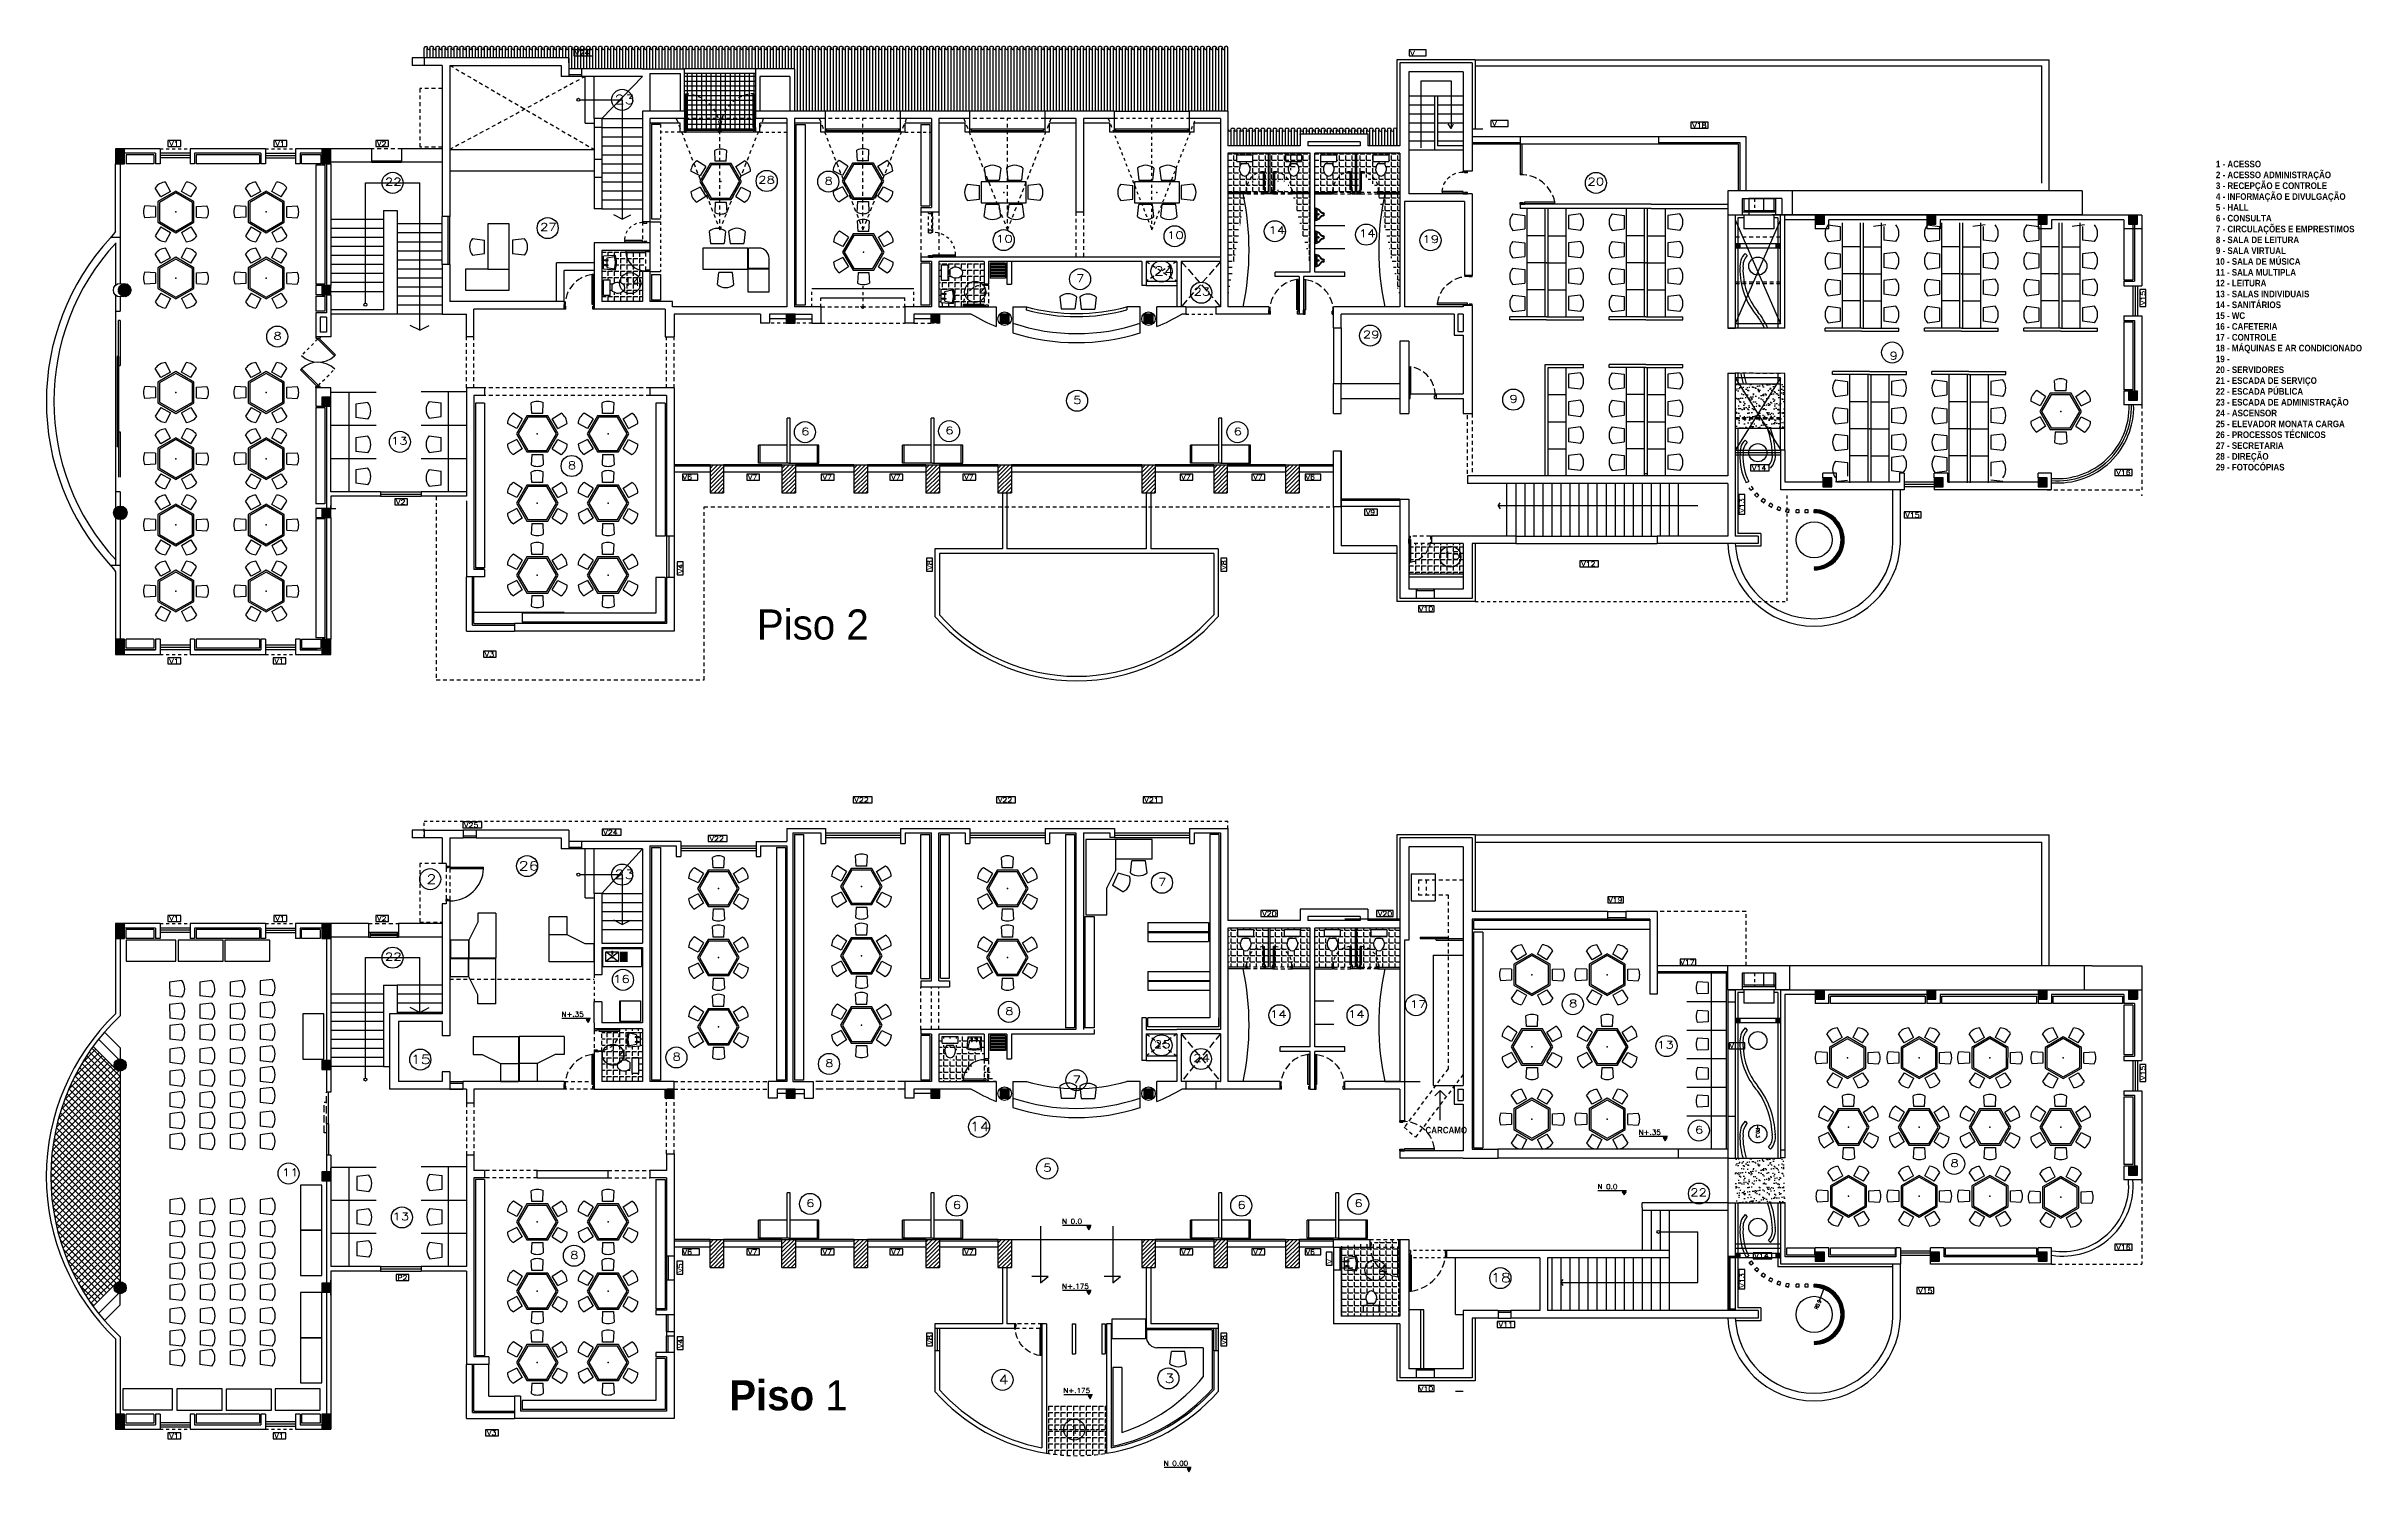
# Model space of a CAD drawing. Extents: x 672 to 748.9, y 170.5 to 217.8.
import ezdxf

# ---------------------------------------------------------------- set-up
doc = ezdxf.new("R2010")
doc.units = 0
doc.header["$LTSCALE"] = 0.02
doc.header["$MEASUREMENT"] = 0
doc.linetypes.add('ACAD_ISO02W100', pattern=[15, 12, -3])
doc.linetypes.add('HIDDEN', pattern=[9.525, 6.35, -3.175])
doc.layers.get('0').update_dxf_attribs({"linetype": 'CONTINUOUS'})
doc.layers.get('DEFPOINTS').update_dxf_attribs({"linetype": 'CONTINUOUS'})
for name, color, linetype in [('ACHURADO', 1, 'CONTINUOUS'), ('BAÑOS', 7, 'CONTINUOUS'), ('COLUMNAS', 5, 'CONTINUOUS'), ('CUBIERTA', 12, 'CONTINUOUS'), ('FUENTE', 200, 'CONTINUOUS'), ('LETRA', 21, 'CONTINUOUS'), ('LETRAVENTANA', 40, 'CONTINUOUS'), ('MUEBLES', 7, 'CONTINUOUS'), ('MUROBAJO', 4, 'CONTINUOUS'), ('MUROS', 5, 'CONTINUOUS'), ('PISO', 1, 'CONTINUOUS'), ('PROYECCIONES', 253, 'HIDDEN'), ('PUERTAS', 40, 'CONTINUOUS'), ('VENTANAS', 40, 'CONTINUOUS')]:
    doc.layers.add(name, color=color, linetype=linetype)
doc.styles.add('DIANA', font='counb___.ttf', dxfattribs={"width": 0.9})
doc.styles.add('ROMANS', font='romans.shx', dxfattribs={"width": 0.8})
doc.styles.add('ROTULO', font='')
doc.styles.get("Standard").update_dxf_attribs({"font": 'romans.shx', "width": 1.3})
doc.styles.get('ROTULO').set_extended_font_data('Arial Rounded MT Bold', bold=True)
doc.dimstyles.new('ISO-25', dxfattribs={"dimtxt": 0.12, "dimasz": 0.06, "dimexe": 0.06, "dimexo": 0, "dimgap": 0, "dimtad": 0, "dimdec": 3, "dimdsep": 46, "dimtxsty": 'ROMANS', "dimcen": 0.04, "dimadec": 0, "dimazin": 0, "dimtfac": 2.25, "dimtdec": 4, "dimtmove": 0, "dimatfit": 3, "dimfxl": 1, "dimtolj": 1, "dimtzin": 0, "dimarcsym": 0})
pattern_1 = [(45, (49.72833, -119.68091), (-0.067351921, 0.067351921), [])]
pattern_2 = [(45, (49.72835, -145.42594), (-0.067351921, 0.067351921), [])]
pattern_3 = [(0, (-57.3638, 96.90203), (0, 0.20955), [0.1524, -0.05715]), (90, (-57.3638, 96.90203), (-0.20955, 1e-17), [0.1524, -0.05715])]
pattern_4 = [(0, (-116.12461, 7.60745), (0, 0.20955), [0.1524, -0.05715]), (90, (-116.12461, 7.60745), (-0.20955, 1e-17), [0.1524, -0.05715])]

msp = doc.modelspace()

# ---------------------------------------------------------------- texts
at = {"layer": 'LETRA', "linetype": 'Continuous', "width": 0.247, "attachment_point": 1}
for s, insert, char_height in [('23', (690.8981, 216.2039), 0.3), ('22', (683.2731, 213.4459), 0.25), ('28', (695.6715, 213.5103), 0.25), ('8', (697.8728, 213.4767), 0.25), ('20', (723.2167, 213.4515), 0.25), ('27', (688.4248, 211.9421), 0.25), ('10', (703.5705, 211.5481), 0.25), ('10', (709.2516, 211.6708), 0.25), ('14', (712.6217, 211.8361), 0.25), ('14', (715.621, 211.7302), 0.25), ('19', (717.7342, 211.5401), 0.25), ('14', (691.2014, 210.1185), 0.25), ('7', (706.2347, 210.2345), 0.25), ('24', (708.8154, 210.5039), 0.3), ('14', (702.6551, 209.8163), 0.3), ('23', (710.1347, 209.7949), 0.25), ('8', (679.5678, 208.3254), 0.25), ('29', (715.756, 208.37), 0.25), ('9', (733.2525, 207.6666), 0.25), ('5', (706.1352, 206.1939), 0.25), ('9', (720.6256, 206.2307), 0.25), ('13', (683.4714, 204.8397), 0.25), ('6', (697.0971, 205.1498), 0.25), ('6', (701.8859, 205.1835), 0.25), ('6', (711.4636, 205.1498), 0.25), ('8', (689.3478, 204.0257), 0.25), ('15', (718.4301, 201.0307), 0.25), ('26', (687.7149, 190.7408), 0.3), ('2', (684.6491, 190.2988), 0.3), ('23', (690.8981, 190.4589), 0.3), ('7', (708.9573, 190.1786), 0.25), ('22', (683.2731, 187.7009), 0.25), ('16', (690.8522, 186.9569), 0.25), ('8', (722.6046, 186.1433), 0.25), ('8', (703.8741, 185.8898), 0.25), ('14', (712.6689, 185.7877), 0.25), ('14', (715.2618, 185.7877), 0.25), ('17', (717.3149, 186.1196), 0.25), ('25', (708.8154, 184.7873), 0.25), ('13', (725.5296, 184.7715), 0.25), ('15', (684.1312, 184.3113), 0.3), ('14', (690.6697, 184.4782), 0.3), ('8', (692.8269, 184.3743), 0.25), ('8', (697.896, 184.1582), 0.25), ('24', (710.1231, 184.3339), 0.25), ('7', (706.1179, 183.6179), 0.25), ('14', (702.6983, 182.0807), 0.3), ('6', (726.7885, 181.9474), 0.25), ('8', (735.2721, 180.8398), 0.25), ('11', (679.8473, 180.5302), 0.25), ('5', (705.1423, 180.6852), 0.25), ('6', (697.2666, 179.5074), 0.25), ('6', (702.1377, 179.4495), 0.25), ('6', (711.5899, 179.4495), 0.25), ('6', (715.4752, 179.5074), 0.25), ('22', (726.6316, 179.8665), 0.25), ('13', (683.5225, 179.0663), 0.25), ('8', (689.4246, 177.7864), 0.25), ('14', (715.9194, 177.3168), 0.3), ('18', (720.0075, 177.0564), 0.3), ('4', (703.6568, 173.6749), 0.3), ('3', (709.1692, 173.7113), 0.3), ('1', (706.0154, 172.0168), 0.3)]:
    msp.add_mtext(s, dxfattribs=dict(at, insert=insert, char_height=char_height))
at = {"layer": 'LETRA', "color": 104, "linetype": 'Continuous', "char_height": 1, "attachment_point": 1, "style": 'ROTULO'}
for s, insert, width in [('\\fCountryBlueprint|b0|i0|c2|p2;Piso 2', (695.6281, 199.1109), 4.8694), ('\\fCountryBlueprint|b1|i0|c2|p2;Piso \\fCountryBlueprint|b0|i0|c2|p2;1', (694.7077, 173.5009), 4.9446)]:
    msp.add_mtext(s, dxfattribs=dict(at, insert=insert, width=width))
at = {"layer": 'LETRAVENTANA', "ltscale": 0.02, "style": 'ROMANS', "width": 1.2}
for s, p in [('V22', (698.8688, 192.703)), ('V22', (703.6363, 192.703)), ('V21', (708.5017, 192.703)), ('V25', (685.9012, 191.8683)), ('V24', (690.5282, 191.6228)), ('V22', (694.0567, 191.4165)), ('V19', (723.9051, 189.3786)), ('V1', (676.1081, 188.7595)), ('V1', (679.6282, 188.7595)), ('V2', (683.0137, 188.7595)), ('V20', (712.4159, 188.9248)), ('V20', (716.2576, 188.9248)), ('V17', (726.3043, 187.3048)), ('V6', (693.1623, 177.681)), ('V7', (695.3336, 177.681)), ('V7', (697.8114, 177.681)), ('V7', (700.0924, 177.681)), ('V7', (702.5165, 177.681)), ('V7', (709.7304, 177.681)), ('V7', (712.1153, 177.681)), ('V6', (713.8547, 177.681)), ('V14', (728.7637, 177.5528)), ('V16', (740.7842, 177.8359)), ('P2', (683.6873, 176.8287)), ('V15', (734.203, 176.3957)), ('V11', (720.2671, 175.2721)), ('V10', (717.6205, 173.1364)), ('V1', (676.1081, 171.5699)), ('V1', (679.6031, 171.5699)), ('V3', (686.6631, 171.6708))]:
    msp.add_text(s, height=0.16, dxfattribs=at).set_placement(p)
for s, p in [('V15', (741.7484, 183.4741)), ('V5', (693.1556, 177.069)), ('V', (714.7226, 177.3721)), ('V13', (728.433, 176.5775)), ('V4', (693.1703, 174.5642)), ('V8', (701.4483, 174.6853)), ('V8', (711.2208, 174.6853))]:
    msp.add_text(s, height=0.16, rotation=90, dxfattribs=at).set_placement(p)
at = {"layer": 'MUROS', "color": 0, "ltscale": 0.02, "style": 'DIANA', "width": 0.9}
for s, p in [('1 - ACESSO', (744.0933, 213.7993)), ('3 - RECEPÇÃO E CONTROLE', (744.0933, 213.0799)), ('2 - ACESSO ADMINISTRAÇÃO', (744.0933, 213.4396)), ('4 - INFORMAÇÃO E DIVULGAÇÃO', (744.0933, 212.7202)), ('5 - HALL', (744.0933, 212.3604)), ('6 - CONSULTA', (744.0933, 212.0007)), ('7 - CIRCULAÇÕES E EMPRESTIMOS', (744.0933, 211.641)), ('8 - SALA DE LEITURA', (744.0933, 211.2813)), ('9 - SALA VIRTUAL', (744.0933, 210.9216)), ('10 - SALA DE MÚSICA', (744.0933, 210.5619)), ('11 - SALA MULTIPLA', (744.0933, 210.2022)), ('12 - LEITURA', (744.0933, 209.8425)), ('13 - SALAS INDIVIDUAIS', (744.0933, 209.4827)), ('14 - SANITÁRIOS', (744.0933, 209.123)), ('15 - WC', (744.0933, 208.7633)), ('16 - CAFETERIA', (744.0933, 208.4036)), ('17 - CONTROLE', (744.0933, 208.0439)), ('18 - MÁQUINAS E AR CONDICIONADO', (744.0933, 207.6842)), ('20 - SERVIDORES', (744.0933, 206.9648)), ('19 - ', (744.0933, 207.3245)), ('21 - ESCADA DE SERVIÇO', (744.0933, 206.6051)), ('22 - ESCADA PÚBLICA', (744.0933, 206.2453)), ('23 - ESCADA DE ADMINISTRAÇÃO', (744.0933, 205.8856)), ('24 - ASCENSOR', (744.0933, 205.5259)), ('25 - ELEVADOR MONATA CARGA', (744.0933, 205.1662)), ('26 - PROCESSOS TÉCNICOS', (744.0933, 204.8065)), ('27 - SECRETARIA', (744.0933, 204.4468)), ('28 - DIREÇÃO', (744.0933, 204.0871)), ('29 - FOTOCÓPIAS', (744.0933, 203.7274))]:
    msp.add_text(s, height=0.22, dxfattribs=at).set_placement(p)
at = {"layer": 'MUROS', "color": 4, "ltscale": 0.02, "insert": (717.8388, 181.9204), "char_height": 0.22, "width": 4.7993, "attachment_point": 1, "style": 'DIANA'}
msp.add_mtext('CARCAMO', dxfattribs=at)
at = {"layer": 'PISO', "style": 'ROMANS', "width": 1.1}
for s, p in [('N+.35', (689.1374, 185.5796, -1)), ('N+.35', (724.9177, 181.6579, -1)), ('N 0.0', (723.5502, 179.8548, -1)), ('N 0.0', (705.7661, 178.6993, -1)), ('N+.175', (705.7661, 176.5423, -1)), ('N+.175', (705.8091, 173.0784, -1)), ('N 0.00', (709.1411, 170.6597, -1))]:
    msp.add_text(s, height=0.16, rotation=359.896926, dxfattribs=at).set_placement(p)
at = {"layer": 'VENTANAS', "ltscale": 0.02, "style": 'ROMANS', "width": 1.2}
for s, p in [('V24', (689.5887, 217.5252)), ('V', (717.3364, 217.515)), ('V1', (676.1081, 214.5045)), ('V1', (679.6282, 214.5045)), ('V2', (683.0137, 214.5045)), ('V', (720.0543, 215.1699)), ('V18', (726.6977, 215.1152)), ('V14', (728.6799, 203.7312)), ('V6', (693.1623, 203.4261)), ('V7', (695.3336, 203.4261)), ('V7', (697.8113, 203.4261)), ('V7', (700.0924, 203.4261)), ('V7', (702.5165, 203.4261)), ('V7', (709.7303, 203.4261)), ('V7', (712.1153, 203.4261)), ('V6', (713.8547, 203.4261)), ('V16', (740.7842, 203.5809)), ('V2', (683.6419, 202.5986)), ('V9', (715.8561, 202.2593)), ('V15', (733.7771, 202.1666)), ('V12', (723.0106, 200.5453)), ('V10', (717.6205, 199.0451)), ('V3', (686.5897, 197.5405)), ('V1', (676.1081, 197.3149)), ('V1', (679.6031, 197.3149)), ('V', (727.9353, 184.5308))]:
    msp.add_text(s, height=0.16, dxfattribs=at).set_placement(p)
for s, p in [('V15', (741.7484, 209.2192)), ('V13', (728.433, 202.3225)), ('V4', (693.1703, 200.3093)), ('V8', (701.4483, 200.4303)), ('V8', (711.2208, 200.4303))]:
    msp.add_text(s, height=0.16, rotation=90, dxfattribs=at).set_placement(p)

# ---------------------------------------------------------------- blocks, each defined once
blk = doc.blocks.new('MESAEXAGONA6')
at = {"layer": 'MUEBLES', "linetype": 'Continuous'}
for p, q in [((-0.18, 0.68), (-0.2, 1.031)), ((0.18, 0.68), (0.2, 1.03)), ((-0.679, 0.184), (-0.993, 0.342)), ((-0.499, 0.496), (-0.792, 0.688)), ((-0.346, 0.6), (-0.693, 0)), ((-0.693, 0), (-0.346, -0.6)), ((-0.499, 0.496), (-0.679, 0.184)), ((-0.318, 0.55), (-0.635, 0)), ((-0.635, 0), (-0.318, -0.55)), ((0.346, 0.6), (-0.346, 0.6)), ((0.318, 0.55), (-0.318, 0.55)), ((0.18, 0.68), (-0.18, 0.68)), ((0.635, 0), (0.318, 0.55)), ((0.318, -0.55), (0.635, 0)), ((0.693, 0), (0.346, 0.6)), ((0.346, -0.6), (0.693, 0)), ((0.499, 0.496), (0.793, 0.689)), ((0.679, 0.184), (0.499, 0.496)), ((0.679, 0.184), (0.992, 0.342)), ((-0.679, -0.184), (-0.992, -0.342)), ((-0.499, -0.496), (-0.793, -0.689)), ((-0.679, -0.184), (-0.499, -0.496)), ((-0.635, 0), (-0.635, 0)), ((-0.635, 0), (-0.635, 0)), ((-0.346, -0.6), (0.346, -0.6)), ((-0.318, -0.55), (0.318, -0.55)), ((-0.18, -0.68), (-0.2, -1.03)), ((-0.18, -0.68), (0.18, -0.68)), ((0.18, -0.68), (0.2, -1.031)), ((0.499, -0.496), (0.679, -0.184)), ((0.499, -0.496), (0.792, -0.688)), ((0.679, -0.184), (0.993, -0.342))]:
    blk.add_line(p, q, dxfattribs=at)
for centre, start, end in [((-0.001, 0.649), 62.12139, 117.44084), ((-0.563, 0.323), 122.12139, 177.44084), ((0.561, 0.326), 2.12139, 57.44084), ((-0.561, -0.326), 182.12139, 237.44084), ((0.563, -0.323), 302.12139, 357.44084), ((0.001, -0.649), 242.12139, 297.44084)]:
    blk.add_arc(centre, 0.431, start, end, dxfattribs=at)
blk.add_point((0, 0), dxfattribs=at)
blk.add_point((0, 0), dxfattribs=at)
blk = doc.blocks.new('COLUMNAS')
at = {"layer": 'PISO', "linetype": 'Continuous'}
h = blk.add_hatch(dxfattribs=at)
h.set_pattern_fill('ANSI31', color=256, scale=0.01, style=0)
h.set_pattern_definition([(45, (-716.248884, -77.537), (-0.0224506403, 0.0224506403), [])])
h.paths.add_polyline_path([(-0.15, -0.3), (0.15, -0.3), (0.15, 0), (-0.15, 0)])
at = {"layer": 'COLUMNAS', "linetype": 'Continuous'}
for p, q in [((-0.15, 0), (-0.15, -0.3)), ((0.15, 0), (-0.15, 0)), ((0.15, -0.3), (0.15, 0)), ((-0.15, -0.3), (0.15, -0.3))]:
    blk.add_line(p, q, dxfattribs=at)
blk = doc.blocks.new('SILLA')
at = {"layer": 'MUEBLES', "linetype": 'Continuous'}
for p, q in [((-0.275, 0.4), (-0.225, 0)), ((-0.225, 0), (0.225, 0)), ((0.275, 0.4), (0.225, 0))]:
    blk.add_line(p, q, dxfattribs=at)
blk.add_arc((0, 0.071875), 0.428125, 50.03378696, 129.96621304, dxfattribs=at)
blk = doc.blocks.new('MESARECTANGULAR6')
at = {"layer": 'MUEBLES', "linetype": 'Continuous'}
for p, q in [((-0.75, 0.35), (-0.75, -0.35)), ((0.75, 0.35), (-0.75, 0.35)), ((0.75, -0.35), (0.75, 0.35)), ((-0.75, -0.35), (0.75, -0.35))]:
    blk.add_line(p, q, dxfattribs=at)
blk.add_point((0, 0), dxfattribs=at)
for p in [(-0.374, 0.4), (0.364, 0.4)]:
    blk.add_blockref('SILLA', p, dxfattribs=at)
for p, rotation in [((-0.8, 0), 90), ((0.8, 0), 270), ((-0.374, -0.4), 180), ((0.402, -0.4), 180)]:
    blk.add_blockref('SILLA', p, dxfattribs=dict(at, rotation=rotation))
blk = doc.blocks.new('PUERTA4')
at = {"layer": 'PUERTAS', "color": 4}
for p, q in [((-0.075, 0.15), (-0.075, 1.15)), ((-0.025, 1.15), (-0.075, 1.15)), ((-0.025, 0.15), (-0.025, 1.15)), ((-0.025, 0.15), (-0.075, 0.15))]:
    blk.add_line(p, q, dxfattribs=at)
at = {"layer": 'PUERTAS', "color": 7}
for p, q in [((-1, 0), (-1, 0.15)), ((-0.975, 0.15), (-1, 0.15)), ((-0.975, 0.1), (-0.975, 0.15)), ((-0.95, 0.1), (-0.975, 0.1)), ((-0.95, 0), (-0.95, 0.1)), ((-0.05, 0), (-0.05, 0.1)), ((-0.025, 0.1), (-0.05, 0.1))]:
    blk.add_line(p, q, dxfattribs=at)
at = {"layer": 'PUERTAS', "color": 7, "linetype": 'ACAD_ISO02W100'}
for p, q in [((0, 0), (-0.05, 0)), ((0, 0), (0, 0.15)), ((-0.95, 0), (-1, 0))]:
    blk.add_line(p, q, dxfattribs=at)
at = {"layer": 'PUERTAS', "color": 7, "linetype": 'Continuous'}
for p, q in [((0, 0.15), (-0.025, 0.15)), ((-0.025, 0.15), (-0.025, 0.1))]:
    blk.add_line(p, q, dxfattribs=at)
at = {"layer": 'PUERTAS', "color": 1, "linetype": 'ACAD_ISO02W100'}
blk.add_arc((0.075, 0.111), 1.05, 98.21017, 180.58724, dxfattribs=at)
blk = doc.blocks.new('PUERTA3')
at = {"layer": 'PUERTAS', "color": 4}
for p, q in [((-0.075, 0.15), (-0.075, 1.15)), ((-0.025, 1.15), (-0.075, 1.15)), ((-0.025, 0.15), (-0.025, 1.15)), ((-0.025, 0.15), (-0.075, 0.15))]:
    blk.add_line(p, q, dxfattribs=at)
at = {"layer": 'PUERTAS', "color": 7}
for p, q in [((-1, 0), (-1, 0.15)), ((-0.975, 0.15), (-1, 0.15)), ((-0.975, 0.1), (-0.975, 0.15)), ((-0.95, 0.1), (-0.975, 0.1)), ((-0.95, 0), (-0.95, 0.1)), ((-0.05, 0), (-0.05, 0.1)), ((-0.025, 0.1), (-0.05, 0.1))]:
    blk.add_line(p, q, dxfattribs=at)
at = {"layer": 'PUERTAS', "color": 7, "linetype": 'ACAD_ISO02W100'}
for p, q in [((0, 0), (-0.05, 0)), ((0, 0), (0, 0.15)), ((-0.95, 0), (-1, 0))]:
    blk.add_line(p, q, dxfattribs=at)
at = {"layer": 'PUERTAS', "color": 7, "linetype": 'Continuous'}
for p, q in [((0, 0.15), (-0.025, 0.15)), ((-0.025, 0.15), (-0.025, 0.1))]:
    blk.add_line(p, q, dxfattribs=at)
at = {"layer": 'PUERTAS', "color": 1, "linetype": 'ACAD_ISO02W100'}
blk.add_arc((0.075, 0.111), 1.05, 98.21017, 180.58724, dxfattribs=at)
blk = doc.blocks.new('SERVIDORESCONSULTA')
at = {"layer": 'MUEBLES', "linetype": 'Continuous'}
for p, q in [((-0.05, 0.6), (-0.05, 1.5)), ((-0.05, 0), (-0.05, 1.5)), ((0.05, 1.5), (-0.05, 1.5)), ((0.05, 0), (0.05, 1.5)), ((-1, 0), (-1, 0.6)), ((-0.05, 0.6), (-1, 0.6)), ((0, 0), (-1, 0)), ((-0.95, 0), (-0.95, 0.6)), ((0, 0), (1, 0)), ((1, 0.6), (0.05, 0.6)), ((0.95, 0), (0.95, 0.6)), ((1, 0), (1, 0.6))]:
    blk.add_line(p, q, dxfattribs=at)
blk = doc.blocks.new('PUERTA2')
at = {"layer": 'PUERTAS', "color": 4}
for p, q in [((-0.15, 0.075), (-0.848, 0.075)), ((-0.848, 0.075), (-0.848, 0.025)), ((-0.15, 0.025), (-0.848, 0.025)), ((-0.15, 0.025), (-0.15, 0.075))]:
    blk.add_line(p, q, dxfattribs=at)
at = {"layer": 'PUERTAS', "color": 7}
for p, q in [((-0.15, 0.725), (-0.15, 0.75)), ((0, 0.75), (-0.15, 0.75)), ((-0.1, 0.725), (-0.15, 0.725)), ((0, 0), (-0.15, 0)), ((-0.1, 0.7), (-0.1, 0.725)), ((0, 0.7), (-0.1, 0.7)), ((0, 0.05), (-0.1, 0.05)), ((-0.1, 0.025), (-0.1, 0.05))]:
    blk.add_line(p, q, dxfattribs=at)
at = {"layer": 'PUERTAS', "color": 7, "linetype": 'Continuous'}
for p, q in [((-0.15, 0.025), (-0.1, 0.025)), ((-0.15, 0), (-0.15, 0.025))]:
    blk.add_line(p, q, dxfattribs=at)
at = {"layer": 'PUERTAS', "color": 7, "linetype": 'ACAD_ISO02W100'}
for p, q in [((0, 0.7), (0, 0.75)), ((0, 0), (0, 0.05))]:
    blk.add_line(p, q, dxfattribs=at)
at = {"layer": 'PUERTAS', "color": 1, "linetype": 'HIDDEN'}
blk.add_arc((-0.15, 0.025), 0.7, 85.90396, 175.90396, dxfattribs=at)
blk = doc.blocks.new('PUERTA1')
at = {"layer": 'PUERTAS', "color": 4}
for p, q in [((-0.075, 0.848), (-0.025, 0.848)), ((-0.075, 0.15), (-0.075, 0.848)), ((-0.025, 0.15), (-0.025, 0.848)), ((-0.025, 0.15), (-0.075, 0.15))]:
    blk.add_line(p, q, dxfattribs=at)
at = {"layer": 'PUERTAS', "color": 7}
for p, q in [((-0.75, 0.15), (-0.75, 0)), ((-0.725, 0.15), (-0.75, 0.15)), ((-0.7, 0), (-0.75, 0)), ((-0.725, 0.1), (-0.725, 0.15)), ((-0.7, 0.1), (-0.725, 0.1)), ((-0.7, 0), (-0.7, 0.1)), ((-0.05, 0), (-0.05, 0.1)), ((-0.025, 0.1), (-0.05, 0.1)), ((0, 0), (-0.05, 0)), ((0, 0.15), (0, 0))]:
    blk.add_line(p, q, dxfattribs=at)
at = {"layer": 'PUERTAS', "color": 7, "linetype": 'Continuous'}
for q in [(0, 0.15), (-0.025, 0.1)]:
    blk.add_line((-0.025, 0.15), q, dxfattribs=at)
at = {"layer": 'PUERTAS', "color": 1, "linetype": 'HIDDEN'}
blk.add_arc((-0.025, 0.15), 0.7, 94.09604, 184.09604, dxfattribs=at)
blk = doc.blocks.new('MESACARVAJALCOMPUTADOR1')
at = {"layer": 'MUEBLES', "linetype": 'Continuous'}
for p, q in [((-1.5, 0), (0, 0)), ((-1.5, 0), (-1.5, -0.6)), ((0, 0), (0, -1.5)), ((-1.5, -0.6), (-1.2, -0.6)), ((-1.2, -0.6), (-0.6, -0.895)), ((-0.6, -0.895), (-0.6, -1.5)), ((-0.6, -0.895), (0, -0.895)), ((-0.6, -0.905), (0, -0.905)), ((-0.6, -1.5), (0, -1.5))]:
    blk.add_line(p, q, dxfattribs=at)
blk = doc.blocks.new('ORINAL')
at = {"layer": 'BAÑOS', "linetype": 'Continuous'}
for p, q in [((0, 0.2), (0, -0.2)), ((0.05, 0.155), (0.05, -0.155))]:
    blk.add_line(p, q, dxfattribs=at)
for radius in [0.025, 0.02]:
    blk.add_circle((0.1, 0), radius, dxfattribs=at)
for centre, radius, start, end in [((0, 0), 0.2, 32.93137, 90), ((0.063, 0.154), 0.0132, 68.29392, 175.97938), ((0, 0), 0.18, 32.93137, 67.80119), ((0.281, 0.182), 0.155, 213.03656, 260.21681), ((0.281, 0.182), 0.135, 213.03656, 260.21681), ((0.25, 0), 0.03, 0, 80.79839), ((0.25, 0), 0.03, 279.20161, 0), ((0.25, 0), 0.05, 0, 80.79839), ((0.25, 0), 0.05, 279.20161, 0), ((0, 0), 0.2, 270, 327.06863), ((0.063, -0.154), 0.0132, 184.02062, 291.70608), ((0, 0), 0.18, 292.19881, 327.06863), ((0.281, -0.182), 0.155, 99.78319, 146.96344), ((0.281, -0.182), 0.135, 99.78319, 146.96344)]:
    blk.add_arc(centre, radius, start, end, dxfattribs=at)
blk = doc.blocks.new('SANITARIO')
at = {"layer": 'BAÑOS'}
for p, q in [((-0.257, -0.22), (-0.257, 0)), ((-0.257, 0), (0.263, 0)), ((0.263, 0), (0.263, -0.22)), ((-0.257, -0.22), (0.263, -0.22)), ((-0.107, -0.29), (0.113, -0.29))]:
    blk.add_line(p, q, dxfattribs=at)
blk.add_spline([(-0.107, -0.29), (-0.177, -0.5), (0.003, -0.71), (0.183, -0.5), (0.113, -0.29)], degree=3, dxfattribs=at)
blk = doc.blocks.new('LAVAMANOS1')
at = {"layer": 'BAÑOS'}
for p, q in [((-0.403, 0.23), (-0.39, 0.239)), ((0, 0.21), (-0.39, 0.239)), ((-0.355, 0.208), (-0.368, 0.2)), ((-0.12, 0.16), (-0.355, 0.208)), ((-0.08, 0.095), (-0.16, 0.09)), ((-0.16, 0.09), (-0.16, 0.07)), ((-0.08, 0.065), (-0.16, 0.07)), ((-0.12, 0.16), (-0.12, 0.092)), ((-0.12, 0.067), (-0.12, -0.067)), ((-0.035, 0.08), (-0.085, 0.08)), ((-0.06, 0.105), (-0.06, 0.055)), ((0, 0.21), (0, -0.21)), ((-0.39, -0.239), (-0.403, -0.23)), ((-0.39, -0.239), (0, -0.21)), ((-0.355, -0.208), (-0.368, -0.2)), ((-0.12, -0.16), (-0.355, -0.208)), ((-0.08, -0.065), (-0.16, -0.07)), ((-0.16, -0.07), (-0.16, -0.09)), ((-0.08, -0.095), (-0.16, -0.09)), ((-0.12, -0.093), (-0.12, -0.16)), ((-0.035, -0.08), (-0.085, -0.08)), ((-0.06, -0.055), (-0.06, -0.105))]:
    blk.add_line(p, q, dxfattribs=at)
for centre in [(-0.06, 0.08), (-0.06, -0.08)]:
    blk.add_circle(centre, 0.025, dxfattribs=at)
for centre, radius, start, end in [((0.405, 0), 0.84, 164.10264, 195.89736), ((0.247, 0), 0.647, 161.96678, 198.03322)]:
    blk.add_arc(centre, radius, start, end, dxfattribs=at)
blk = doc.blocks.new('PUERTA1175')
at = {"layer": 'PUERTAS', "color": 4}
for p, q in [((-0.075, 0.15), (-0.075, 1.275)), ((-0.025, 1.275), (-0.075, 1.275)), ((-0.025, 0.15), (-0.025, 1.275)), ((-0.025, 0.15), (-0.075, 0.15))]:
    blk.add_line(p, q, dxfattribs=at)
at = {"layer": 'PUERTAS', "color": 7}
for p, q in [((-1.175, 0.15), (-1.175, 0)), ((-1.15, 0.15), (-1.175, 0.15)), ((-1.15, 0.1), (-1.15, 0.15)), ((-1.125, 0.1), (-1.15, 0.1)), ((-1.125, 0), (-1.125, 0.1)), ((-0.05, 0), (-0.05, 0.1)), ((-0.025, 0.1), (-0.05, 0.1)), ((0, 0), (-0.05, 0)), ((-1.125, 0), (-1.175, 0))]:
    blk.add_line(p, q, dxfattribs=at)
at = {"layer": 'PUERTAS', "color": 7, "linetype": 'Continuous'}
for q in [(0, 0.15), (-0.025, 0.1)]:
    blk.add_line((-0.025, 0.15), q, dxfattribs=at)
at = {"layer": 'PUERTAS', "color": 1, "linetype": 'ACAD_ISO02W100', "ltscale": 0.5}
blk.add_arc((-0.025, 0.15), 1.125, 90, 180, dxfattribs=at)
blk = doc.blocks.new('*D16')
at = {"color": 0, "linetype": 'ByBlock', "ltscale": 0.02}
blk.add_line((730.586, 168.841), (730.734, 169.22), dxfattribs=at)
blk.add_solid([(730.703, 169.168), (730.721, 169.16), (730.734, 169.22)], dxfattribs=at)
at = {"layer": 'DEFPOINTS', "color": 0, "linetype": 'ByBlock', "ltscale": 0.02}
for p in [(730.734, 169.22), (730.407, 168.382)]:
    blk.add_point(p, dxfattribs=at)
at = {"color": 0, "linetype": 'ByBlock', "ltscale": 0.02, "insert": (730.533, 168.706), "char_height": 0.12, "attachment_point": 5, "rotation": 68.66764, "style": 'ROMANS'}
blk.add_mtext('\\A1;R0.9', dxfattribs=at)
blk = doc.blocks.new('*D17')
at = {"color": 0, "linetype": 'ByBlock', "ltscale": 0.02}
blk.add_line((728.537, 174.557), (728.536, 174.677), dxfattribs=at)
blk.add_solid([(728.546, 174.617), (728.526, 174.617), (728.536, 174.677)], dxfattribs=at)
at = {"layer": 'DEFPOINTS', "color": 0, "linetype": 'ByBlock', "ltscale": 0.02}
for p in [(728.536, 174.677), (728.538, 174.377)]:
    blk.add_point(p, dxfattribs=at)
at = {"color": 0, "linetype": 'ByBlock', "ltscale": 0.02, "insert": (728.538, 174.41), "char_height": 0.12, "attachment_point": 5, "rotation": 270.3689, "style": 'ROMANS'}
blk.add_mtext('\\A1;R0.3', dxfattribs=at)

# ---------------------------------------------------------------- dimensions: what is measured, and where the dimension line sits
at = {"layer": 'MUROS', "color": 4, "ltscale": 0.02}
for center, mpoint, picture, middle in [((728.878, 181.6841), (728.876, 181.9841), '*D17', (728.8777, 181.7178)), ((730.7465, 175.6891), (731.0739, 176.5274), '*D16', (730.8734, 176.0139))]:
    dim = msp.add_radius_dim(center=center, mpoint=mpoint, dimstyle='ISO-25', dxfattribs=at)
    dim.commit()
    dim.dimension.update_dxf_attribs({"geometry": picture, "text_midpoint": middle, "dimtype": 164, "insert": (0.34, 7.3075)})

# ---------------------------------------------------------------- hatches: boundary and pattern name
at = {"layer": 'ACHURADO', "linetype": 'Continuous'}
h = msp.add_hatch(dxfattribs=at)
h.set_pattern_fill('ANSI31', color=256, scale=0.01, angle=90, style=0)
h.set_pattern_definition([(135, (747.929763, -509.609776), (-0.0224506403, -0.0224506403), [])])
h.paths.add_polyline_path([(674.3279, 213.9193), (674.6279, 213.9193), (674.6279, 214.4193), (674.3279, 214.4193)])
h = msp.add_hatch(dxfattribs=at)
h.set_pattern_fill('ANSI31', color=256, scale=0.01, angle=-90, style=0)
h.set_pattern_definition([(315, (607.8761, 937.94836), (0.0224506403, 0.0224506403), [])])
h.paths.add_polyline_path([(681.4779, 214.4193), (681.1779, 214.4193), (681.1779, 213.9193), (681.4779, 213.9193)])
h = msp.add_hatch(dxfattribs=at)
h.set_pattern_fill('ANGLE', color=256, scale=0.03, style=0)
h.set_pattern_definition(pattern_3)
h.paths.add_polyline_path([(712.0907, 214.2191), (712.0907, 213.9991), (711.5707, 213.9991), (711.5707, 214.2191)], flags=16)
edge = h.paths.add_edge_path(flags=16)
edge.add_line((711.7207, 213.9291), (711.9407, 213.9291))
edge.add_spline(control_points=[(711.9407, 213.9291), (711.9798, 213.8627), (712.068, 213.7134), (711.8307, 213.3956), (711.5933, 213.7134), (711.6815, 213.8627), (711.7207, 213.9291)], knot_values=[0, 0, 0, 0, 0.2213594, 0.4979458, 0.7745321, 0.9958915, 0.9958915, 0.9958915, 0.9958915], degree=3, periodic=0)
edge = h.paths.add_edge_path(flags=0)
edge.add_line((711.7207, 213.9291), (711.9407, 213.9291))
edge.add_spline(control_points=[(711.9407, 213.9291), (711.9798, 213.8627), (712.068, 213.7134), (711.8307, 213.3956), (711.5933, 213.7134), (711.6815, 213.8627), (711.7207, 213.9291)], knot_values=[0, 0, 0, 0, 0.2213594, 0.4979458, 0.7745321, 0.9958915, 0.9958915, 0.9958915, 0.9958915], degree=3, periodic=0)
edge = h.paths.add_edge_path(flags=0)
edge.add_line((711.7207, 213.9291), (711.9407, 213.9291))
edge.add_spline(control_points=[(711.9407, 213.9291), (711.9798, 213.8627), (712.068, 213.7134), (711.8307, 213.3956), (711.5933, 213.7134), (711.6815, 213.8627), (711.7207, 213.9291)], knot_values=[0, 0, 0, 0, 0.2213594, 0.4979458, 0.7745321, 0.9958915, 0.9958915, 0.9958915, 0.9958915], degree=3, periodic=0)
edge = h.paths.add_edge_path(flags=0)
edge.add_line((711.7207, 213.9291), (711.9407, 213.9291))
edge.add_spline(control_points=[(711.9407, 213.9291), (711.9798, 213.8627), (712.068, 213.7134), (711.8307, 213.3956), (711.5933, 213.7134), (711.6815, 213.8627), (711.7207, 213.9291)], knot_values=[0, 0, 0, 0, 0.2213594, 0.4979458, 0.7745321, 0.9958915, 0.9958915, 0.9958915, 0.9958915], degree=3, periodic=0)
edge = h.paths.add_edge_path(flags=0)
edge.add_line((711.7207, 213.9291), (711.9407, 213.9291))
edge.add_spline(control_points=[(711.9407, 213.9291), (711.9798, 213.8627), (712.068, 213.7134), (711.8307, 213.3956), (711.5933, 213.7134), (711.6815, 213.8627), (711.7207, 213.9291)], knot_values=[0, 0, 0, 0, 0.2213594, 0.4979458, 0.7745321, 0.9958915, 0.9958915, 0.9958915, 0.9958915], degree=3, periodic=0)
edge = h.paths.add_edge_path(flags=0)
edge.add_line((711.7207, 213.9291), (711.9407, 213.9291))
edge.add_spline(control_points=[(711.9407, 213.9291), (711.9798, 213.8627), (712.068, 213.7134), (711.8307, 213.3956), (711.5933, 213.7134), (711.6815, 213.8627), (711.7207, 213.9291)], knot_values=[0, 0, 0, 0, 0.2213594, 0.4979458, 0.7745321, 0.9958915, 0.9958915, 0.9958915, 0.9958915], degree=3, periodic=0)
edge = h.paths.add_edge_path(flags=0)
edge.add_line((711.7207, 213.9291), (711.9407, 213.9291))
edge.add_spline(control_points=[(711.9407, 213.9291), (711.9798, 213.8627), (712.068, 213.7134), (711.8307, 213.3956), (711.5933, 213.7134), (711.6815, 213.8627), (711.7207, 213.9291)], knot_values=[0, 0, 0, 0, 0.2213594, 0.4979458, 0.7745321, 0.9958915, 0.9958915, 0.9958915, 0.9958915], degree=3, periodic=0)
edge = h.paths.add_edge_path(flags=0)
edge.add_line((711.7207, 213.9291), (711.9407, 213.9291))
edge.add_spline(control_points=[(711.9407, 213.9291), (711.9798, 213.8627), (712.068, 213.7134), (711.8307, 213.3956), (711.5933, 213.7134), (711.6815, 213.8627), (711.7207, 213.9291)], knot_values=[0, 0, 0, 0, 0.2213594, 0.4979458, 0.7745321, 0.9958915, 0.9958915, 0.9958915, 0.9958915], degree=3, periodic=0)
edge = h.paths.add_edge_path(flags=0)
edge.add_line((711.7207, 213.9291), (711.9407, 213.9291))
edge.add_spline(control_points=[(711.9407, 213.9291), (711.9798, 213.8627), (712.068, 213.7134), (711.8307, 213.3956), (711.5933, 213.7134), (711.6815, 213.8627), (711.7207, 213.9291)], knot_values=[0, 0, 0, 0, 0.2213594, 0.4979458, 0.7745321, 0.9958915, 0.9958915, 0.9958915, 0.9958915], degree=3, periodic=0)
edge = h.paths.add_edge_path()
edge.add_line((714.0079, 214.2691), (711.2779, 214.2691))
edge.add_line((711.2779, 214.2691), (711.2779, 209.4691))
edge.add_line((711.8679, 212.9691), (711.2779, 212.9691))
edge.add_line((711.9179, 212.9691), (712.4679, 212.9691))
edge.add_line((712.6179, 212.9691), (712.5179, 212.9691))
edge.add_line((712.6179, 214.2691), (712.6179, 212.9691))
edge.add_line((712.4929, 213.0191), (712.4929, 213.6691))
edge.add_line((712.4429, 213.0691), (712.4429, 213.6691))
edge.add_line((711.8929, 213.0691), (711.8679, 213.0691))
edge.add_line((711.9179, 213.0191), (711.8929, 213.0191))
edge.add_line((711.8929, 213.0191), (711.8929, 213.0691))
edge.add_line((711.8679, 213.0691), (711.8679, 212.9191))
edge.add_line((711.9179, 212.9191), (711.9179, 213.0191))
edge.add_line((712.4429, 213.6691), (712.4929, 213.6691))
edge.add_line((712.5179, 213.0691), (712.4429, 213.0691))
edge.add_line((712.5179, 213.0691), (712.5179, 212.9191))
edge.add_line((712.4929, 213.0191), (712.4679, 213.0191))
edge.add_line((712.4679, 212.9191), (712.4679, 213.0191))
h = msp.add_hatch(dxfattribs=at)
h.set_pattern_fill('ANGLE', color=256, scale=0.03, style=0)
h.set_pattern_definition(pattern_3)
edge = h.paths.add_edge_path(flags=16)
edge.add_spline(control_points=[(713.344, 213.9291), (713.3048, 213.8627), (713.2166, 213.7134), (713.454, 213.3956), (713.6913, 213.7134), (713.6032, 213.8627), (713.564, 213.9291)], knot_values=[0, 0, 0, 0, 0.2213594, 0.4979458, 0.7745321, 0.9958915, 0.9958915, 0.9958915, 0.9958915], degree=3, periodic=0)
edge.add_line((713.564, 213.9291), (713.344, 213.9291))
h.paths.add_polyline_path([(713.194, 213.9991), (713.714, 213.9991), (713.714, 214.2191), (713.194, 214.2191)], flags=16)
h.paths.add_polyline_path([(713.194, 213.9991), (713.714, 213.9991), (713.714, 214.2191), (713.194, 214.2191)], flags=0)
h.paths.add_polyline_path([(713.194, 213.9991), (713.714, 213.9991), (713.714, 214.2191), (713.194, 214.2191)], flags=0)
h.paths.add_polyline_path([(713.194, 213.9991), (713.714, 213.9991), (713.714, 214.2191), (713.194, 214.2191)], flags=0)
h.paths.add_polyline_path([(713.194, 213.9991), (713.714, 213.9991), (713.714, 214.2191), (713.194, 214.2191)], flags=0)
h.paths.add_polyline_path([(713.194, 213.9991), (713.714, 213.9991), (713.714, 214.2191), (713.194, 214.2191)], flags=0)
h.paths.add_polyline_path([(713.194, 213.9991), (713.714, 213.9991), (713.714, 214.2191), (713.194, 214.2191)], flags=0)
h.paths.add_polyline_path([(713.194, 213.9991), (713.714, 213.9991), (713.714, 214.2191), (713.194, 214.2191)], flags=0)
h.paths.add_polyline_path([(713.194, 213.9991), (713.714, 213.9991), (713.714, 214.2191), (713.194, 214.2191)], flags=0)
edge = h.paths.add_edge_path()
edge.add_line((714.0079, 214.2691), (711.2779, 214.2691))
edge.add_line((712.6679, 214.2691), (712.6679, 212.9691))
edge.add_line((712.7679, 212.9691), (712.6679, 212.9691))
edge.add_line((712.8179, 212.9691), (713.3679, 212.9691))
edge.add_line((714.0079, 212.9691), (713.4179, 212.9691))
edge.add_line((714.0079, 210.6191), (714.0079, 214.2691))
edge.add_line((712.8429, 213.0691), (712.8429, 213.6691))
edge.add_line((712.7929, 213.0191), (712.7929, 213.6691))
edge.add_line((712.7679, 213.0691), (712.8429, 213.0691))
edge.add_line((712.7679, 213.0691), (712.7679, 212.9191))
edge.add_line((712.7929, 213.0191), (712.8179, 213.0191))
edge.add_line((712.8179, 212.9191), (712.8179, 213.0191))
edge.add_line((712.8429, 213.6691), (712.7929, 213.6691))
edge.add_line((713.4179, 213.0691), (713.4179, 212.9191))
edge.add_line((713.3929, 213.0691), (713.4179, 213.0691))
edge.add_line((713.3929, 213.0191), (713.3929, 213.0691))
edge.add_line((713.3679, 212.9191), (713.3679, 213.0191))
edge.add_line((713.3679, 213.0191), (713.3929, 213.0191))
at = {"layer": 'ACHURADO', "linetype": 'Continuous', "ltscale": 0.02}
h = msp.add_hatch(dxfattribs=at)
h.set_pattern_fill('ANGLE', color=256, scale=0.03, style=0)
h.set_pattern_definition([(0, (-115.66951, 0.3), (0, 0.20955), [0.1524, -0.05715]), (90, (-115.66951, 0.3), (-0.20955, 1e-17), [0.1524, -0.05715])])
edge = h.paths.add_edge_path()
edge.add_line((715.333, 213.6532), (715.3763, 213.6532))
edge.add_line((715.3763, 213.6532), (715.3763, 213.0489))
edge.add_line((715.3763, 213.0489), (715.3979, 213.0489))
edge.add_line((715.3979, 213.0489), (715.3979, 212.9691))
edge.add_line((715.3979, 212.9691), (715.4979, 212.9691))
edge.add_line((715.4979, 212.9691), (715.4979, 214.2691))
edge.add_line((715.4979, 214.2691), (715.1879, 214.2691))
edge.add_line((715.1879, 214.2691), (714.6227, 214.2691))
edge.add_line((714.6227, 214.2691), (714.6227, 214.2191))
edge.add_line((714.6227, 214.2191), (714.8858, 214.2191))
edge.add_line((714.8858, 214.2191), (714.8858, 213.9991))
edge.add_line((714.8858, 213.9991), (714.6227, 213.9991))
edge.add_line((714.6227, 213.9991), (714.6227, 213.9291))
edge.add_line((714.6227, 213.9291), (714.7358, 213.9291))
edge.add_spline(control_points=[(714.7358, 213.9291), (714.775, 213.8627), (714.8631, 213.7134), (714.6258, 213.3956), (714.3884, 213.7134), (714.4766, 213.8627), (714.5158, 213.9291)], knot_values=[0, 0, 0, 0, 0.2213594, 0.4979458, 0.7745321, 0.9958915, 0.9958915, 0.9958915, 0.9958915], degree=3, periodic=0)
edge.add_line((714.5158, 213.9291), (714.6227, 213.9291))
edge.add_line((714.6227, 213.9291), (714.6227, 213.9991))
edge.add_line((714.6227, 213.9991), (714.3658, 213.9991))
edge.add_line((714.3658, 213.9991), (714.3658, 214.2191))
edge.add_line((714.3658, 214.2191), (714.6227, 214.2191))
edge.add_line((714.6227, 214.2191), (714.6227, 214.2691))
edge.add_line((714.6227, 214.2691), (714.1579, 214.2691))
edge.add_line((714.1579, 214.2691), (714.1579, 212.9691))
edge.add_line((714.1579, 212.9691), (714.7488, 212.9691))
edge.add_line((714.7488, 212.9691), (714.7488, 213.0489))
edge.add_line((714.7488, 213.0489), (714.7704, 213.0489))
edge.add_arc((715.3763, 213.0489), 0.6058, 94.096044, 180, ccw=False)
h.paths.add_polyline_path([(714.772, 213.0057), (714.7921, 213.0057), (714.7921, 212.9691), (715.3547, 212.9691), (715.3547, 213.0057), (715.3763, 213.0057), (715.3763, 213.0489), (715.333, 213.0489), (715.333, 213.6532, 0.4142136)], flags=17)
at = {"layer": 'ACHURADO', "linetype": 'Continuous'}
h = msp.add_hatch(dxfattribs=at)
h.set_pattern_fill('ANGLE', color=256, scale=0.03, style=0)
h.set_pattern_definition(pattern_3)
h.paths.add_polyline_path([(716.102, 214.2191), (716.622, 214.2191), (716.622, 213.9991), (716.102, 213.9991)], flags=16)
edge = h.paths.add_edge_path(flags=16)
edge.add_line((716.252, 213.9291), (716.472, 213.9291))
edge.add_spline(control_points=[(716.472, 213.9291), (716.5112, 213.8627), (716.5993, 213.7134), (716.362, 213.3956), (716.1246, 213.7134), (716.2128, 213.8627), (716.252, 213.9291)], knot_values=[0, 0, 0, 0, 0.2213594, 0.4979458, 0.7745321, 0.9958915, 0.9958915, 0.9958915, 0.9958915], degree=3, periodic=0)
edge = h.paths.add_edge_path(flags=0)
edge.add_line((716.252, 213.9291), (716.472, 213.9291))
edge.add_spline(control_points=[(716.472, 213.9291), (716.5112, 213.8627), (716.5993, 213.7134), (716.362, 213.3956), (716.1246, 213.7134), (716.2128, 213.8627), (716.252, 213.9291)], knot_values=[0, 0, 0, 0, 0.2213594, 0.4979458, 0.7745321, 0.9958915, 0.9958915, 0.9958915, 0.9958915], degree=3, periodic=0)
edge = h.paths.add_edge_path(flags=0)
edge.add_line((716.252, 213.9291), (716.472, 213.9291))
edge.add_spline(control_points=[(716.472, 213.9291), (716.5112, 213.8627), (716.5993, 213.7134), (716.362, 213.3956), (716.1246, 213.7134), (716.2128, 213.8627), (716.252, 213.9291)], knot_values=[0, 0, 0, 0, 0.2213594, 0.4979458, 0.7745321, 0.9958915, 0.9958915, 0.9958915, 0.9958915], degree=3, periodic=0)
edge = h.paths.add_edge_path(flags=0)
edge.add_line((716.252, 213.9291), (716.472, 213.9291))
edge.add_spline(control_points=[(716.472, 213.9291), (716.5112, 213.8627), (716.5993, 213.7134), (716.362, 213.3956), (716.1246, 213.7134), (716.2128, 213.8627), (716.252, 213.9291)], knot_values=[0, 0, 0, 0, 0.2213594, 0.4979458, 0.7745321, 0.9958915, 0.9958915, 0.9958915, 0.9958915], degree=3, periodic=0)
edge = h.paths.add_edge_path(flags=0)
edge.add_line((716.252, 213.9291), (716.472, 213.9291))
edge.add_spline(control_points=[(716.472, 213.9291), (716.5112, 213.8627), (716.5993, 213.7134), (716.362, 213.3956), (716.1246, 213.7134), (716.2128, 213.8627), (716.252, 213.9291)], knot_values=[0, 0, 0, 0, 0.2213594, 0.4979458, 0.7745321, 0.9958915, 0.9958915, 0.9958915, 0.9958915], degree=3, periodic=0)
edge = h.paths.add_edge_path(flags=0)
edge.add_line((716.252, 213.9291), (716.472, 213.9291))
edge.add_spline(control_points=[(716.472, 213.9291), (716.5112, 213.8627), (716.5993, 213.7134), (716.362, 213.3956), (716.1246, 213.7134), (716.2128, 213.8627), (716.252, 213.9291)], knot_values=[0, 0, 0, 0, 0.2213594, 0.4979458, 0.7745321, 0.9958915, 0.9958915, 0.9958915, 0.9958915], degree=3, periodic=0)
edge = h.paths.add_edge_path(flags=0)
edge.add_line((716.252, 213.9291), (716.472, 213.9291))
edge.add_spline(control_points=[(716.472, 213.9291), (716.5112, 213.8627), (716.5993, 213.7134), (716.362, 213.3956), (716.1246, 213.7134), (716.2128, 213.8627), (716.252, 213.9291)], knot_values=[0, 0, 0, 0, 0.2213594, 0.4979458, 0.7745321, 0.9958915, 0.9958915, 0.9958915, 0.9958915], degree=3, periodic=0)
edge = h.paths.add_edge_path(flags=0)
edge.add_line((716.252, 213.9291), (716.472, 213.9291))
edge.add_spline(control_points=[(716.472, 213.9291), (716.5112, 213.8627), (716.5993, 213.7134), (716.362, 213.3956), (716.1246, 213.7134), (716.2128, 213.8627), (716.252, 213.9291)], knot_values=[0, 0, 0, 0, 0.2213594, 0.4979458, 0.7745321, 0.9958915, 0.9958915, 0.9958915, 0.9958915], degree=3, periodic=0)
edge = h.paths.add_edge_path(flags=0)
edge.add_line((716.252, 213.9291), (716.472, 213.9291))
edge.add_spline(control_points=[(716.472, 213.9291), (716.5112, 213.8627), (716.5993, 213.7134), (716.362, 213.3956), (716.1246, 213.7134), (716.2128, 213.8627), (716.252, 213.9291)], knot_values=[0, 0, 0, 0, 0.2213594, 0.4979458, 0.7745321, 0.9958915, 0.9958915, 0.9958915, 0.9958915], degree=3, periodic=0)
edge = h.paths.add_edge_path()
edge.add_line((716.9879, 214.2691), (716.9879, 209.4691))
edge.add_line((716.9879, 214.2691), (715.1879, 214.2691))
edge.add_line((715.5479, 214.2691), (715.5479, 212.9691))
edge.add_line((715.5479, 212.9691), (715.6479, 212.9691))
edge.add_line((716.2479, 212.9691), (715.6979, 212.9691))
edge.add_line((716.2979, 212.9691), (716.9879, 212.9691))
edge.add_line((715.6979, 212.9191), (715.6979, 213.0191))
edge.add_line((715.6729, 213.0191), (715.6979, 213.0191))
edge.add_line((715.6729, 213.0191), (715.6729, 213.6691))
edge.add_line((715.6479, 213.0691), (715.7229, 213.0691))
edge.add_line((715.6479, 213.0691), (715.6479, 212.9191))
edge.add_line((715.7229, 213.0691), (715.7229, 213.6691))
edge.add_line((715.7229, 213.6691), (715.6729, 213.6691))
edge.add_line((716.2729, 213.0691), (716.2979, 213.0691))
edge.add_line((716.2979, 213.0691), (716.2979, 212.9191))
edge.add_line((716.2729, 213.0191), (716.2729, 213.0691))
edge.add_line((716.2479, 213.0191), (716.2729, 213.0191))
edge.add_line((716.2479, 212.9191), (716.2479, 213.0191))
h = msp.add_hatch(dxfattribs=at)
h.set_pattern_fill('ANSI31', color=256, scale=0.01, style=0)
h.set_pattern_definition([(45, (14.689067, 134.67211), (-0.0224506403, 0.0224506403), [])])
h.paths.add_polyline_path([(730.788, 211.9091), (731.088, 211.9091), (731.088, 212.2091), (730.788, 212.2091)])
h = msp.add_hatch(dxfattribs=at)
h.set_pattern_fill('ANSI31', color=256, scale=0.01, style=0)
h.set_pattern_definition([(45, (18.389067, 134.67211), (-0.0224506403, 0.0224506403), [])])
h.paths.add_polyline_path([(734.488, 211.9091), (734.788, 211.9091), (734.788, 212.2091), (734.488, 212.2091)])
h = msp.add_hatch(dxfattribs=at)
h.set_pattern_fill('ANSI31', color=256, scale=0.01, style=0)
h.set_pattern_definition([(45, (22.089067, 134.67211), (-0.0224506403, 0.0224506403), [])])
h.paths.add_polyline_path([(738.188, 211.9091), (738.488, 211.9091), (738.488, 212.2091), (738.188, 212.2091)])
h = msp.add_hatch(dxfattribs=at)
h.set_pattern_fill('ANSI31', color=256, scale=0.01, style=0)
h.set_pattern_definition([(45, (25.089067, 134.67211), (-0.0224506403, 0.0224506403), [])])
h.paths.add_polyline_path([(741.188, 211.9091), (741.488, 211.9091), (741.488, 212.2091), (741.188, 212.2091)])
at = {"layer": 'ACHURADO', "ltscale": 0.02}
h = msp.add_hatch(dxfattribs=at)
h.set_pattern_fill('ANGLE,_O', color=256, scale=0.03, angle=270)
h.set_pattern_definition([(270, (-115.66951, 0.17), (0.20955, -4e-17), [0.1524, -0.05715]), (0, (-115.66951, 0.17), (5e-17, 0.20955), [0.1524, -0.05715])])
h.paths.add_polyline_path([(691.8279, 210.3391), (691.9279, 210.3391), (691.9279, 210.3641, -0.3896043), (691.2779, 210.9641), (691.2779, 211.0141), (691.9279, 211.0141), (691.9279, 211.0391), (690.4779, 211.0391), (690.4779, 209.3391), (691.8279, 209.3391)])
edge = h.paths.add_edge_path(flags=16)
edge.add_spline(control_points=[(690.8261, 209.9088), (690.8925, 209.948), (691.0418, 210.0362), (691.3596, 209.7988), (691.0418, 209.5615), (690.8925, 209.6496), (690.8261, 209.6888)], knot_values=[0, 0, 0, 0, 0.2213594, 0.4979458, 0.7745321, 0.9958915, 0.9958915, 0.9958915, 0.9958915], degree=3, periodic=0)
edge.add_line((690.8261, 209.6888), (690.8261, 209.9088))
h.paths.add_polyline_path([(690.9336, 210.4037), (690.9206, 210.3947), (690.5308, 210.4239), (690.5308, 210.8439), (690.9206, 210.8731), (690.9336, 210.8641, -0.1396276)], flags=16)
h.paths.add_polyline_path([(690.7561, 209.5388), (690.5361, 209.5388), (690.5361, 210.0588), (690.7561, 210.0588)], flags=16)
h.paths.add_polyline_path([(690.899, 210.4335), (690.8859, 210.4259), (690.6508, 210.4739), (690.6508, 210.5414), (690.6108, 210.5389, -0.7207592), (690.5658, 210.5539, -0.7207592), (690.6108, 210.5689), (690.6508, 210.5664), (690.6508, 210.7014), (690.6108, 210.6989, -0.7207592), (690.5658, 210.7139, -0.7207592), (690.6108, 210.7289), (690.6508, 210.7264), (690.6508, 210.7939), (690.8859, 210.8419), (690.899, 210.8344, -0.1586816)], flags=0)
h.paths.add_polyline_path([(691.9279, 210.9641), (691.2779, 210.9641, 0.3896043), (691.9279, 210.3641)])
h = msp.add_hatch(dxfattribs=at)
h.set_pattern_fill('ANGLE,_O', color=256, scale=0.03, angle=270)
h.set_pattern_definition([(270, (-115.66951, 0), (0.20955, -4e-17), [0.1524, -0.05715]), (0, (-115.66951, 0), (5e-17, 0.20955), [0.1524, -0.05715])])
h.paths.add_polyline_path([(703.1779, 209.8941), (703.1779, 209.9191), (703.1779, 210.6691), (701.6779, 210.6691), (701.6779, 209.1691), (703.1779, 209.1691), (703.1779, 209.1941), (702.4797, 209.1941), (702.4797, 209.2441, -0.3934265)])
edge = h.paths.add_edge_path(flags=16)
edge.add_spline(control_points=[(702.053, 210.4144), (702.1194, 210.4536), (702.2687, 210.5418), (702.5865, 210.3044), (702.2687, 210.0671), (702.1194, 210.1552), (702.053, 210.1944)], knot_values=[0, 0, 0, 0, 0.2213594, 0.4979458, 0.7745321, 0.9958915, 0.9958915, 0.9958915, 0.9958915], degree=3, periodic=0)
edge.add_line((702.053, 210.1944), (702.053, 210.4144))
h.paths.add_polyline_path([(702.1586, 209.7478, -0.1396276), (702.1586, 209.2874), (702.1455, 209.2784), (701.7557, 209.3076), (701.7557, 209.7276), (702.1455, 209.7568)], flags=16)
h.paths.add_polyline_path([(702.1239, 209.7181, -0.1586816), (702.1239, 209.3172), (702.1108, 209.3096), (701.8757, 209.3576), (701.8757, 209.4251), (701.8357, 209.4226, -0.7207592), (701.7907, 209.4376, -0.7207592), (701.8357, 209.4526), (701.8757, 209.4501), (701.8757, 209.5851), (701.8357, 209.5826, -0.7207592), (701.7907, 209.5976, -0.7207592), (701.8357, 209.6126), (701.8757, 209.6101), (701.8757, 209.6776), (702.1108, 209.7256)], flags=0)
h.paths.add_polyline_path([(701.983, 210.0444), (701.763, 210.0444), (701.763, 210.5644), (701.983, 210.5644)], flags=16)
h.paths.add_polyline_path([(702.4797, 209.2441), (703.1779, 209.2441), (703.1779, 209.8941, 0.3934265)])
at = {"layer": 'ACHURADO', "linetype": 'Continuous', "ltscale": 0.02}
h = msp.add_hatch(dxfattribs=at)
h.set_pattern_fill('ANSI31', color=256, scale=0.01, angle=270, style=0)
h.set_pattern_definition([(315, (-115.669515, 0), (0.0224506403, 0.0224506403), [])])
h.paths.add_polyline_path([(681.1779, 209.8691), (681.1779, 209.5691), (681.4779, 209.5691), (681.4779, 209.8691)])
h.paths.add_polyline_path([(674.8526, 209.7191, 1), (674.4026, 209.7191, 1)])
at = {"layer": 'ACHURADO', "linetype": 'Continuous'}
h = msp.add_hatch(dxfattribs=at)
h.set_pattern_fill('ANSI31', color=256, scale=0.01, style=0)
h.set_pattern_definition([(45, (-19.495953, 131.38211), (-0.0224506403, 0.0224506403), [])])
h.paths.add_polyline_path([(696.9029, 208.9191), (696.6029, 208.9191), (696.6029, 208.6191), (696.9029, 208.6191)])
h = msp.add_hatch(dxfattribs=at)
h.set_pattern_fill('ANSI31', color=256, scale=0.01, style=0)
h.set_pattern_definition([(45, (-14.695953, 131.38211), (-0.0224506403, 0.0224506403), [])])
h.paths.add_polyline_path([(701.4029, 208.6191), (701.7029, 208.6191), (701.7029, 208.9191), (701.4029, 208.9191)])
h = msp.add_hatch(dxfattribs=at)
h.set_pattern_fill('ANSI31', color=256, scale=0.01, style=0)
h.set_pattern_definition([(45, (-12.390953, 131.38211), (-0.0224506403, 0.0224506403), [])])
h.paths.add_polyline_path([(703.7079, 208.6191), (704.0079, 208.6191), (704.0079, 208.9191), (703.7079, 208.9191)])
h = msp.add_hatch(dxfattribs=at)
h.set_pattern_fill('ANSI31', color=256, scale=0.01, style=0)
h.set_pattern_definition([(45, (-7.610953, 131.38211), (-0.0224506403, 0.0224506403), [])])
h.paths.add_polyline_path([(708.4879, 208.6191), (708.7879, 208.6191), (708.7879, 208.9191), (708.4879, 208.9191)])
h = msp.add_hatch(dxfattribs=at)
h.set_pattern_fill('ANSI31', color=256, scale=0.01, angle=-90, style=0)
h.set_pattern_definition([(315, (603.94093, 922.267994), (0.0224506403, 0.0224506403), [])])
h.paths.add_polyline_path([(681.1779, 206.1691), (681.1779, 205.8691), (681.4779, 205.8691), (681.4779, 206.1691)])
h = msp.add_hatch(dxfattribs=at)
h.set_pattern_fill('ANSI31', color=256, scale=0.01, angle=-90, style=0)
h.set_pattern_definition([(315, (663.95095, 922.457994), (0.0224506403, 0.0224506403), [])])
h.paths.add_polyline_path([(741.188, 206.3591), (741.188, 206.0591), (741.488, 206.0591), (741.488, 206.3591)])
at = {"layer": 'ACHURADO'}
h = msp.add_hatch(dxfattribs=at)
h.set_pattern_fill('ANSI31', color=256, scale=0.03, style=0)
h.set_pattern_definition(pattern_1)
h.paths.add_polyline_path([(694.2979, 203.9191), (694.0729, 203.9191), (694.0729, 202.9891), (694.2979, 202.9891)])
h.paths.add_polyline_path([(694.2979, 202.9891), (694.5229, 202.9891), (694.5229, 203.9191), (694.2979, 203.9191)])
h = msp.add_hatch(dxfattribs=at)
h.set_pattern_fill('ANSI31', color=256, scale=0.03, style=0)
h.set_pattern_definition([(45, (52.11833, -119.68091), (-0.067351921, 0.067351921), [])])
h.paths.add_polyline_path([(696.6879, 203.9191), (696.4629, 203.9191), (696.4629, 202.9891), (696.6879, 202.9891)])
h.paths.add_polyline_path([(696.6879, 202.9891), (696.9129, 202.9891), (696.9129, 203.9191), (696.6879, 203.9191)])
h = msp.add_hatch(dxfattribs=at)
h.set_pattern_fill('ANSI31', color=256, scale=0.03, style=0)
h.set_pattern_definition([(45, (54.50833, -119.68091), (-0.067351921, 0.067351921), [])])
h.paths.add_polyline_path([(699.0779, 203.9191), (698.8529, 203.9191), (698.8529, 202.9891), (699.0779, 202.9891)])
h.paths.add_polyline_path([(699.0779, 202.9891), (699.3029, 202.9891), (699.3029, 203.9191), (699.0779, 203.9191)])
h = msp.add_hatch(dxfattribs=at)
h.set_pattern_fill('ANSI31', color=256, scale=0.03, style=0)
h.set_pattern_definition([(45, (56.89833, -119.68091), (-0.067351921, 0.067351921), [])])
h.paths.add_polyline_path([(701.4679, 203.9191), (701.2429, 203.9191), (701.2429, 202.9891), (701.4679, 202.9891)])
h.paths.add_polyline_path([(701.4679, 202.9891), (701.6929, 202.9891), (701.6929, 203.9191), (701.4679, 203.9191)])
h = msp.add_hatch(dxfattribs=at)
h.set_pattern_fill('ANSI31', color=256, scale=0.03, style=0)
h.set_pattern_definition([(45, (59.28833, -119.68091), (-0.067351921, 0.067351921), [])])
h.paths.add_polyline_path([(703.8579, 203.9191), (703.6329, 203.9191), (703.6329, 202.9891), (703.8579, 202.9891)])
h.paths.add_polyline_path([(703.8579, 202.9891), (704.0829, 202.9891), (704.0829, 203.9191), (703.8579, 203.9191)])
h = msp.add_hatch(dxfattribs=at)
h.set_pattern_fill('ANSI31', color=256, scale=0.03, style=0)
h.set_pattern_definition([(45, (44.94833, -119.68091), (-0.067351921, 0.067351921), [])])
h.paths.add_polyline_path([(708.6379, 203.9191), (708.4129, 203.9191), (708.4129, 202.9891), (708.6379, 202.9891)])
h.paths.add_polyline_path([(708.8629, 203.9191), (708.6379, 203.9191), (708.6379, 202.9891), (708.8629, 202.9891)])
h = msp.add_hatch(dxfattribs=at)
h.set_pattern_fill('ANSI31', color=256, scale=0.03, style=0)
h.set_pattern_definition([(45, (47.33833, -119.68091), (-0.067351921, 0.067351921), [])])
h.paths.add_polyline_path([(711.0279, 203.9191), (710.8029, 203.9191), (710.8029, 202.9891), (711.0279, 202.9891)])
h.paths.add_polyline_path([(711.2529, 203.9191), (711.0279, 203.9191), (711.0279, 202.9891), (711.2529, 202.9891)])
h = msp.add_hatch(dxfattribs=at)
h.set_pattern_fill('ANSI31', color=256, scale=0.03, style=0)
h.set_pattern_definition(pattern_1)
h.paths.add_polyline_path([(713.4179, 203.9191), (713.1929, 203.9191), (713.1929, 202.9891), (713.4179, 202.9891)])
h.paths.add_polyline_path([(713.6429, 203.9191), (713.4179, 203.9191), (713.4179, 202.9891), (713.6429, 202.9891)])
at = {"layer": 'ACHURADO', "linetype": 'Continuous'}
h = msp.add_hatch(dxfattribs=at)
h.set_pattern_fill('ANSI31', color=256, scale=0.01, angle=180, style=0)
h.set_pattern_definition([(225, (1447.436834, 280.72611), (0.0224506403, -0.0224506403), [])])
h.paths.add_polyline_path([(731.038, 203.1891), (731.338, 203.1891), (731.338, 203.4891), (731.038, 203.4891)])
h = msp.add_hatch(dxfattribs=at)
h.set_pattern_fill('ANSI31', color=256, scale=0.01, angle=180, style=0)
h.set_pattern_definition([(225, (1451.136834, 280.72611), (0.0224506403, -0.0224506403), [])])
h.paths.add_polyline_path([(734.738, 203.1891), (735.038, 203.1891), (735.038, 203.4891), (734.738, 203.4891)])
h = msp.add_hatch(dxfattribs=at)
h.set_pattern_fill('ANSI31', color=256, scale=0.01, angle=180, style=0)
h.set_pattern_definition([(225, (1454.586834, 280.72611), (0.0224506403, -0.0224506403), [])])
h.paths.add_polyline_path([(738.188, 203.1891), (738.488, 203.1891), (738.488, 203.4891), (738.188, 203.4891)])
at = {"layer": 'ACHURADO', "linetype": 'Continuous', "ltscale": 0.02}
h = msp.add_hatch(dxfattribs=at)
h.set_pattern_fill('ANSI31', color=256, scale=0.01, angle=270, style=0)
h.set_pattern_definition([(315, (-115.819515, 0), (0.0224506403, 0.0224506403), [])])
h.paths.add_polyline_path([(674.2613, 202.3191, 1), (674.7113, 202.3191, 1)])
at = {"layer": 'ACHURADO', "linetype": 'Continuous'}
h = msp.add_hatch(dxfattribs=at)
h.set_pattern_fill('ANSI31', color=256, scale=0.01, angle=-90, style=0)
h.set_pattern_definition([(315, (603.94093, 918.567994), (0.0224506403, 0.0224506403), [])])
h.paths.add_polyline_path([(681.1779, 202.4691), (681.1779, 202.1691), (681.4779, 202.1691), (681.4779, 202.4691)])
at = {"layer": 'ACHURADO', "ltscale": 0.02}
h = msp.add_hatch(dxfattribs=at)
h.set_pattern_fill('ANGLE', color=256, scale=0.03, angle=270, style=0)
h.set_pattern_definition([(270, (-115.66951, -0.19), (0.20955, -4e-17), [0.1524, -0.05715]), (0, (-115.66951, -0.19), (5e-17, 0.20955), [0.1524, -0.05715])])
h.paths.add_polyline_path([(719.0879, 201.2991), (718.0379, 201.2991), (718.0379, 201.3014), (718.0018, 201.3014, -0.3139807), (717.3442, 200.6866), (717.3067, 200.6866), (717.3067, 201.4366), (717.2879, 201.4366), (717.2879, 201.3014), (717.2879, 200.2791), (719.0879, 200.2791)])
h.paths.add_polyline_path([(717.3442, 200.6866, 0.3139807), (718.0018, 201.3014), (717.3442, 201.3014)], flags=16)
at = {"layer": 'ACHURADO', "linetype": 'Continuous'}
h = msp.add_hatch(dxfattribs=at)
h.set_pattern_fill('ANSI31', color=256, scale=0.01, angle=90, style=0)
h.set_pattern_definition([(135, (747.929763, -525.909958), (-0.0224506403, -0.0224506403), [])])
h.paths.add_polyline_path([(674.3279, 197.6191), (674.6279, 197.6191), (674.6279, 198.1191), (674.3279, 198.1191)])
h = msp.add_hatch(dxfattribs=at)
h.set_pattern_fill('ANSI31', color=256, scale=0.01, angle=-90, style=0)
h.set_pattern_definition([(315, (607.8761, 921.64818), (0.0224506403, 0.0224506403), [])])
h.paths.add_polyline_path([(681.4779, 198.1191), (681.1779, 198.1191), (681.1779, 197.6191), (681.4779, 197.6191)])
at = {"layer": 'ACHURADO'}
h = msp.add_hatch(dxfattribs=at)
h.set_pattern_fill('ANSI31', color=256, scale=0.01, angle=90, style=0)
h.set_pattern_definition([(135, (747.929782, -535.354985), (-0.0224506403, -0.0224506403), [])])
h.paths.add_polyline_path([(674.328, 188.1741), (674.628, 188.1741), (674.628, 188.6741), (674.328, 188.6741)])
h = msp.add_hatch(dxfattribs=at)
h.set_pattern_fill('ANSI31', color=256, scale=0.01, angle=-90, style=0)
h.set_pattern_definition([(315, (607.876118, 912.203333), (0.0224506403, 0.0224506403), [])])
h.paths.add_polyline_path([(681.478, 188.6743), (681.178, 188.6743), (681.178, 188.1743), (681.478, 188.1743)])
at = {"layer": 'ACHURADO', "linetype": 'Continuous', "ltscale": 0.02}
h = msp.add_hatch(dxfattribs=at)
h.set_pattern_fill('ANGLE', color=256, scale=0.03, style=0)
h.set_pattern_definition(pattern_4)
edge = h.paths.add_edge_path()
edge.add_spline(control_points=[(711.978, 188.1841), (712.0171, 188.1177), (712.1053, 187.9684), (711.868, 187.6506), (711.6306, 187.9684), (711.7188, 188.1177), (711.758, 188.1841)], knot_values=[0, 0, 0, 0, 0.2213594, 0.4979458, 0.7745321, 0.9958915, 0.9958915, 0.9958915, 0.9958915], degree=3, periodic=0)
edge.add_line((711.758, 188.1841), (711.868, 188.1841))
edge.add_line((711.868, 188.1841), (711.868, 188.2541))
edge.add_line((711.868, 188.2541), (711.608, 188.2541))
edge.add_line((711.608, 188.2541), (711.608, 188.4741))
edge.add_line((711.608, 188.4741), (711.868, 188.4741))
edge.add_line((711.868, 188.4741), (711.868, 188.5241))
edge.add_line((711.868, 188.5241), (711.278, 188.5241))
edge.add_line((711.278, 188.5241), (711.278, 187.2241))
edge.add_line((711.278, 187.2241), (711.8679, 187.2241))
edge.add_line((711.8679, 187.2241), (711.8679, 187.3041))
edge.add_line((711.8679, 187.3041), (711.8896, 187.3041))
edge.add_arc((712.4963, 187.3041), 0.6067, 94.096044, 180, ccw=False)
edge.add_line((712.4529, 187.9092), (712.4963, 187.9092))
edge.add_line((712.4963, 187.9092), (712.4963, 187.3041))
edge.add_line((712.4963, 187.3041), (712.518, 187.3041))
edge.add_line((712.518, 187.3041), (712.518, 187.2241))
edge.add_line((712.518, 187.2241), (712.618, 187.2241))
edge.add_line((712.618, 187.2241), (712.618, 188.5241))
edge.add_line((712.618, 188.5241), (711.868, 188.5241))
edge.add_line((711.868, 188.5241), (711.868, 188.4741))
edge.add_line((711.868, 188.4741), (712.128, 188.4741))
edge.add_line((712.128, 188.4741), (712.128, 188.2541))
edge.add_line((712.128, 188.2541), (711.868, 188.2541))
edge.add_line((711.868, 188.2541), (711.868, 188.1841))
edge.add_line((711.868, 188.1841), (711.978, 188.1841))
h.paths.add_polyline_path([(712.4529, 187.9092, 0.4142136), (711.8911, 187.2608), (711.9113, 187.2608), (711.9113, 187.2241), (712.4746, 187.2241), (712.4746, 187.2608), (712.4963, 187.2608), (712.4963, 187.3041), (712.4529, 187.3041)], flags=16)
h.paths.add_polyline_path([(712.833, 187.3041), (712.7896, 187.3041), (712.7896, 187.2608), (712.8113, 187.2608), (712.8113, 187.2241), (713.3746, 187.2241), (713.3746, 187.2608), (713.3948, 187.2608, 0.4142136), (712.833, 187.9092)], flags=16)
edge = h.paths.add_edge_path()
edge.add_line((713.3963, 187.3041), (713.418, 187.3041))
edge.add_line((713.418, 187.3041), (713.418, 187.2241))
edge.add_line((713.418, 187.2241), (714.008, 187.2241))
edge.add_line((714.008, 187.2241), (714.008, 188.5241))
edge.add_line((714.008, 188.5241), (713.4183, 188.5241))
edge.add_line((713.4183, 188.5241), (713.4183, 188.4741))
edge.add_line((713.4183, 188.4741), (713.6783, 188.4741))
edge.add_line((713.6783, 188.4741), (713.6783, 188.2541))
edge.add_line((713.6783, 188.2541), (713.4183, 188.2541))
edge.add_line((713.4183, 188.2541), (713.4183, 188.1841))
edge.add_line((713.4183, 188.1841), (713.5283, 188.1841))
edge.add_spline(control_points=[(713.5283, 188.1841), (713.5675, 188.1177), (713.6556, 187.9684), (713.4183, 187.6506), (713.1809, 187.9684), (713.2691, 188.1177), (713.3083, 188.1841)], knot_values=[0, 0, 0, 0, 0.2213594, 0.4979458, 0.7745321, 0.9958915, 0.9958915, 0.9958915, 0.9958915], degree=3, periodic=0)
edge.add_line((713.3083, 188.1841), (713.4183, 188.1841))
edge.add_line((713.4183, 188.1841), (713.4183, 188.2541))
edge.add_line((713.4183, 188.2541), (713.1583, 188.2541))
edge.add_line((713.1583, 188.2541), (713.1583, 188.4741))
edge.add_line((713.1583, 188.4741), (713.4183, 188.4741))
edge.add_line((713.4183, 188.4741), (713.4183, 188.5241))
edge.add_line((713.4183, 188.5241), (712.668, 188.5241))
edge.add_line((712.668, 188.5241), (712.668, 187.2241))
edge.add_line((712.668, 187.2241), (712.768, 187.2241))
edge.add_line((712.768, 187.2241), (712.768, 187.3041))
edge.add_line((712.768, 187.3041), (712.7896, 187.3041))
edge.add_line((712.7896, 187.3041), (712.7896, 187.9092))
edge.add_line((712.7896, 187.9092), (712.833, 187.9092))
edge.add_arc((712.7896, 187.3041), 0.6067, 0, 85.903956, ccw=False)
h = msp.add_hatch(dxfattribs=at)
h.set_pattern_fill('ANGLE', color=256, scale=0.03, style=0)
h.set_pattern_definition(pattern_4)
h.paths.add_polyline_path([(715.333, 187.9091, 0.4142136), (714.7713, 187.2607), (714.7914, 187.2607), (714.7914, 187.2241), (715.3546, 187.2241), (715.3546, 187.2607), (715.3763, 187.2607), (715.3763, 187.3041), (715.333, 187.3041)], flags=16)
edge = h.paths.add_edge_path()
edge.add_line((715.498, 188.5241), (715.188, 188.5241))
edge.add_line((715.188, 188.5241), (714.748, 188.5241))
edge.add_line((714.748, 188.5241), (714.748, 188.4741))
edge.add_line((714.748, 188.4741), (715.008, 188.4741))
edge.add_line((715.008, 188.4741), (715.008, 188.2541))
edge.add_line((715.008, 188.2541), (714.748, 188.2541))
edge.add_line((714.748, 188.2541), (714.748, 188.1841))
edge.add_line((714.748, 188.1841), (714.858, 188.1841))
edge.add_spline(control_points=[(714.858, 188.1841), (714.8971, 188.1177), (714.9853, 187.9684), (714.748, 187.6506), (714.5106, 187.9684), (714.5988, 188.1177), (714.638, 188.1841)], knot_values=[0, 0, 0, 0, 0.2213594, 0.4979458, 0.7745321, 0.9958915, 0.9958915, 0.9958915, 0.9958915], degree=3, periodic=0)
edge.add_line((714.638, 188.1841), (714.748, 188.1841))
edge.add_line((714.748, 188.1841), (714.748, 188.2541))
edge.add_line((714.748, 188.2541), (714.488, 188.2541))
edge.add_line((714.488, 188.2541), (714.488, 188.4741))
edge.add_line((714.488, 188.4741), (714.748, 188.4741))
edge.add_line((714.748, 188.4741), (714.748, 188.5241))
edge.add_line((714.748, 188.5241), (714.158, 188.5241))
edge.add_line((714.158, 188.5241), (714.158, 187.2241))
edge.add_line((714.158, 187.2241), (714.648, 187.2241))
edge.add_line((714.648, 187.2241), (714.7481, 187.2241))
edge.add_line((714.7481, 187.2241), (714.7481, 187.3041))
edge.add_line((714.7481, 187.3041), (714.7697, 187.3041))
edge.add_arc((715.3763, 187.3041), 0.6065, 94.096044, 180, ccw=False)
edge.add_line((715.333, 187.9091), (715.3763, 187.9091))
edge.add_line((715.3763, 187.9091), (715.3763, 187.3041))
edge.add_line((715.3763, 187.3041), (715.398, 187.3041))
edge.add_line((715.398, 187.3041), (715.398, 187.2241))
edge.add_line((715.398, 187.2241), (715.498, 187.2241))
edge.add_line((715.498, 187.2241), (715.498, 188.5241))
h = msp.add_hatch(dxfattribs=at)
h.set_pattern_fill('ANGLE', color=256, scale=0.03, style=0)
h.set_pattern_definition(pattern_4)
edge = h.paths.add_edge_path()
edge.add_spline(control_points=[(716.4048, 188.1841), (716.444, 188.1177), (716.5322, 187.9684), (716.2948, 187.6506), (716.0575, 187.9684), (716.1456, 188.1177), (716.1848, 188.1841)], knot_values=[0, 0, 0, 0, 0.2213594, 0.4979458, 0.7745321, 0.9958915, 0.9958915, 0.9958915, 0.9958915], degree=3, periodic=0)
edge.add_line((716.1848, 188.1841), (716.298, 188.1841))
edge.add_line((716.298, 188.1841), (716.298, 188.2541))
edge.add_line((716.298, 188.2541), (716.0348, 188.2541))
edge.add_line((716.0348, 188.2541), (716.0348, 188.4741))
edge.add_line((716.0348, 188.4741), (716.298, 188.4741))
edge.add_line((716.298, 188.4741), (716.298, 188.5241))
edge.add_line((716.298, 188.5241), (715.548, 188.5241))
edge.add_line((715.548, 188.5241), (715.548, 187.2241))
edge.add_line((715.548, 187.2241), (715.648, 187.2241))
edge.add_line((715.648, 187.2241), (715.648, 187.304))
edge.add_line((715.648, 187.304), (715.6696, 187.304))
edge.add_line((715.6696, 187.304), (715.6696, 187.9086))
edge.add_line((715.6696, 187.9086), (715.7129, 187.9086))
edge.add_arc((715.6696, 187.304), 0.6062, 0, 85.903956, ccw=False)
edge.add_line((716.2758, 187.304), (716.2975, 187.304))
edge.add_line((716.2975, 187.304), (716.2975, 187.2241))
edge.add_line((716.2975, 187.2241), (716.298, 187.2241))
edge.add_line((716.298, 187.2241), (716.988, 187.2241))
edge.add_line((716.988, 187.2241), (716.988, 188.5241))
edge.add_line((716.988, 188.5241), (716.298, 188.5241))
edge.add_line((716.298, 188.5241), (716.298, 188.4741))
edge.add_line((716.298, 188.4741), (716.5548, 188.4741))
edge.add_line((716.5548, 188.4741), (716.5548, 188.2541))
edge.add_line((716.5548, 188.2541), (716.298, 188.2541))
edge.add_line((716.298, 188.2541), (716.298, 188.1841))
edge.add_line((716.298, 188.1841), (716.4048, 188.1841))
h.paths.add_polyline_path([(715.7129, 187.9086), (715.7129, 187.304), (715.6696, 187.304), (715.6696, 187.2607), (715.6913, 187.2607), (715.6913, 187.2241), (716.2542, 187.2241), (716.2542, 187.2607), (716.2743, 187.2607, 0.4142136)], flags=16)
at = {"layer": 'ACHURADO'}
h = msp.add_hatch(dxfattribs=at)
h.set_pattern_fill('ANSI31', color=256, scale=0.01, style=0)
h.set_pattern_definition([(45, (14.689067, 108.927083), (-0.0224506403, 0.0224506403), [])])
h.paths.add_polyline_path([(730.788, 186.1641), (731.088, 186.1641), (731.088, 186.4641), (730.788, 186.4641)])
h = msp.add_hatch(dxfattribs=at)
h.set_pattern_fill('ANSI31', color=256, scale=0.01, style=0)
h.set_pattern_definition([(45, (18.389067, 108.927083), (-0.0224506403, 0.0224506403), [])])
h.paths.add_polyline_path([(734.488, 186.1641), (734.788, 186.1641), (734.788, 186.4641), (734.488, 186.4641)])
h = msp.add_hatch(dxfattribs=at)
h.set_pattern_fill('ANSI31', color=256, scale=0.01, style=0)
h.set_pattern_definition([(45, (22.089067, 108.927083), (-0.0224506403, 0.0224506403), [])])
h.paths.add_polyline_path([(738.188, 186.1641), (738.488, 186.1641), (738.488, 186.4641), (738.188, 186.4641)])
h = msp.add_hatch(dxfattribs=at)
h.set_pattern_fill('ANSI31', color=256, scale=0.01, style=0)
h.set_pattern_definition([(45, (25.089067, 108.927083), (-0.0224506403, 0.0224506403), [])])
h.paths.add_polyline_path([(741.488, 186.4641), (741.188, 186.4641), (741.188, 186.1641), (741.488, 186.1641)])
at = {"layer": 'ACHURADO', "ltscale": 0.02}
h = msp.add_hatch(dxfattribs=at)
h.set_pattern_fill('ANGLE,_O', color=256, scale=0.03, angle=270)
h.set_pattern_definition([(270, (-116.12461, 7.35745), (0.20955, -4e-17), [0.1524, -0.05715]), (0, (-116.12461, 7.35745), (5e-17, 0.20955), [0.1524, -0.05715])])
h.paths.add_polyline_path([(690.478, 184.4563), (690.478, 184.4241), (690.478, 183.4241), (691.828, 183.4241), (691.828, 185.1741), (690.478, 185.1741), (690.478, 185.1491), (691.0762, 185.1491), (691.0762, 185.0991, -0.3526007)])
h.paths.add_polyline_path([(691.3451, 184.5891, -0.1396276), (691.3451, 185.0495), (691.3582, 185.0586), (691.748, 185.0293), (691.748, 184.6093), (691.3582, 184.5801)], flags=16)
h.paths.add_polyline_path([(691.3798, 184.6189, -0.1586816), (691.3798, 185.0198), (691.3929, 185.0273), (691.628, 184.9793), (691.628, 184.9118), (691.668, 184.9143, -0.7207592), (691.713, 184.8993, -0.7207592), (691.668, 184.8843), (691.628, 184.8868), (691.628, 184.7518), (691.668, 184.7543, -0.7207592), (691.713, 184.7393, -0.7207592), (691.668, 184.7243), (691.628, 184.7268), (691.628, 184.6593), (691.3929, 184.6113)], flags=0)
edge = h.paths.add_edge_path(flags=16)
edge.add_spline(control_points=[(691.4049, 183.8464), (691.3385, 183.8073), (691.1892, 183.7191), (690.8714, 183.9564), (691.1892, 184.1938), (691.3385, 184.1056), (691.4049, 184.0664)], knot_values=[0, 0, 0, 0, 0.2213594, 0.4979458, 0.7745321, 0.9958915, 0.9958915, 0.9958915, 0.9958915], degree=3, periodic=0)
edge.add_line((691.4049, 184.0664), (691.4049, 183.8464))
h.paths.add_polyline_path([(691.4749, 184.2164), (691.6949, 184.2164), (691.6949, 183.6964), (691.4749, 183.6964)], flags=16)
h.paths.add_polyline_path([(690.478, 185.0991), (690.478, 184.4563, 0.3526007), (691.0762, 185.0991)], flags=17)
at = {"layer": 'ACHURADO', "linetype": 'Continuous'}
h = msp.add_hatch(dxfattribs=at)
h.set_pattern_fill('ANGLE', color=256, scale=0.03, style=0)
h.set_pattern_definition([(0, (-57.36378, 114.79044), (0, 0.20955), [0.1524, -0.05715]), (90, (-57.36378, 114.79044), (-0.20955, 1e-17), [0.1524, -0.05715])])
edge = h.paths.add_edge_path(flags=16)
edge.add_spline(control_points=[(701.984, 184.5602), (701.9448, 184.4938), (701.8566, 184.3445), (702.094, 184.0267), (702.3314, 184.3445), (702.2432, 184.4938), (702.204, 184.5602)], knot_values=[0, 0, 0, 0, 0.2213594, 0.4979458, 0.7745321, 0.9958915, 0.9958915, 0.9958915, 0.9958915], degree=3, periodic=0)
edge.add_line((702.204, 184.5602), (701.984, 184.5602))
h.paths.add_polyline_path([(701.834, 184.6302), (702.354, 184.6302), (702.354, 184.8502), (701.834, 184.8502)], flags=16)
h.paths.add_polyline_path([(701.834, 184.6302), (702.354, 184.6302), (702.354, 184.8502), (701.834, 184.8502)], flags=0)
h.paths.add_polyline_path([(701.834, 184.6302), (702.354, 184.6302), (702.354, 184.8502), (701.834, 184.8502)], flags=0)
h.paths.add_polyline_path([(701.834, 184.6302), (702.354, 184.6302), (702.354, 184.8502), (701.834, 184.8502)], flags=0)
h.paths.add_polyline_path([(701.834, 184.6302), (702.354, 184.6302), (702.354, 184.8502), (701.834, 184.8502)], flags=0)
h.paths.add_polyline_path([(701.834, 184.6302), (702.354, 184.6302), (702.354, 184.8502), (701.834, 184.8502)], flags=0)
h.paths.add_polyline_path([(701.834, 184.6302), (702.354, 184.6302), (702.354, 184.8502), (701.834, 184.8502)], flags=0)
h.paths.add_polyline_path([(701.834, 184.6302), (702.354, 184.6302), (702.354, 184.8502), (701.834, 184.8502)], flags=0)
h.paths.add_polyline_path([(701.834, 184.6302), (702.354, 184.6302), (702.354, 184.8502), (701.834, 184.8502)], flags=0)
h.paths.add_polyline_path([(701.834, 184.6302), (702.354, 184.6302), (702.354, 184.8502), (701.834, 184.8502)], flags=0)
h.paths.add_polyline_path([(701.834, 184.6302), (702.354, 184.6302), (702.354, 184.8502), (701.834, 184.8502)], flags=0)
edge = h.paths.add_edge_path()
edge.add_line((703.178, 184.9241), (701.678, 184.9241))
edge.add_line((703.178, 184.9241), (703.178, 184.1741))
edge.add_line((703.0868, 184.4416), (703.0576, 184.8313))
edge.add_line((702.6376, 184.8313), (703.0576, 184.8313))
edge.add_line((702.6376, 184.8313), (702.6084, 184.4416))
edge.add_arc((702.8476, 185.2367), 0.8404, 254.102637, 285.897363)
edge.add_line((701.678, 184.9241), (701.678, 183.4241))
edge.add_line((701.678, 183.4241), (703.518, 183.4241))
edge.add_line((703.178, 184.1491), (703.178, 183.4991))
edge.add_line((703.178, 183.4241), (703.178, 183.4991))
edge.add_line((703.178, 184.1491), (703.178, 184.1741))
edge.add_line((703.178, 183.4991), (702.4797, 183.4991))
edge.add_line((703.228, 183.4491), (702.4797, 183.4491))
edge.add_line((702.4797, 183.4991), (702.4797, 183.4491))
at = {"layer": 'ACHURADO', "ltscale": 0.02}
h = msp.add_hatch(dxfattribs=at)
h.set_pattern_fill('ANSI31,_O', color=256, scale=0.01, angle=270)
h.set_pattern_definition([(315, (-116.124615, 7.30745), (0.0224506403, 0.0224506403), [])])
h.paths.add_polyline_path([(681.478, 180.4241), (681.178, 180.4241), (681.178, 180.1241), (681.478, 180.1241)])
h.paths.add_polyline_path([(674.278, 176.5741, 1.0000003), (674.678, 176.5741, 1.0000003)])
h.paths.add_polyline_path([(674.678, 183.9741, 1), (674.278, 183.9741, 1)])
at = {"layer": 'ACHURADO'}
h = msp.add_hatch(dxfattribs=at)
h.set_pattern_fill('ANSI31', color=256, scale=0.01, angle=-90, style=0)
h.set_pattern_definition([(315, (603.94095, 900.222967), (0.0224506403, 0.0224506403), [])])
h.paths.add_polyline_path([(681.178, 184.1241), (681.178, 183.8241), (681.478, 183.8241), (681.478, 184.1241)])
h = msp.add_hatch(dxfattribs=at)
h.set_pattern_fill('ANSI31', color=256, scale=0.01, style=0)
h.set_pattern_definition([(45, (-23.520933, 105.637083), (-0.0224506403, 0.0224506403), [])])
h.paths.add_polyline_path([(692.878, 183.1741), (692.578, 183.1741), (692.578, 182.8741), (692.878, 182.8741)])
h = msp.add_hatch(dxfattribs=at)
h.set_pattern_fill('ANSI31', color=256, scale=0.01, style=0)
h.set_pattern_definition([(45, (-14.695933, 105.637083), (-0.0224506403, 0.0224506403), [])])
h.paths.add_polyline_path([(701.403, 182.8741), (701.703, 182.8741), (701.703, 183.1741), (701.403, 183.1741)])
h = msp.add_hatch(dxfattribs=at)
h.set_pattern_fill('ANSI31', color=256, scale=0.01, style=0)
h.set_pattern_definition([(45, (-12.390933, 105.637083), (-0.0224506403, 0.0224506403), [])])
h.paths.add_polyline_path([(703.708, 182.8741), (704.008, 182.8741), (704.008, 183.1741), (703.708, 183.1741)])
h = msp.add_hatch(dxfattribs=at)
h.set_pattern_fill('ANSI31', color=256, scale=0.01, style=0)
h.set_pattern_definition([(45, (-7.610933, 105.637083), (-0.0224506403, 0.0224506403), [])])
h.paths.add_polyline_path([(708.488, 182.8741), (708.788, 182.8741), (708.788, 183.1741), (708.488, 183.1741)])
h = msp.add_hatch(dxfattribs=at)
h.set_pattern_fill('ANSI31', color=256, scale=0.01, angle=-90, style=0)
h.set_pattern_definition([(315, (663.95095, 896.712967), (0.0224506403, 0.0224506403), [])])
h.paths.add_polyline_path([(741.188, 180.6141), (741.188, 180.3141), (741.488, 180.3141), (741.488, 180.6141)])
h = msp.add_hatch(dxfattribs=at)
h.set_pattern_fill('ANSI31', color=256, scale=0.03, angle=540, style=0)
h.set_pattern_definition(pattern_2)
h.paths.add_polyline_path([(694.298, 178.1741), (694.073, 178.1741), (694.073, 177.2441), (694.298, 177.2441)])
h.paths.add_polyline_path([(694.298, 177.2441), (694.523, 177.2441), (694.523, 178.1741), (694.298, 178.1741)])
h = msp.add_hatch(dxfattribs=at)
h.set_pattern_fill('ANSI31', color=256, scale=0.03, angle=540, style=0)
h.set_pattern_definition(pattern_2)
h.paths.add_polyline_path([(696.463, 177.2441), (696.688, 177.2441), (696.688, 178.1741), (696.463, 178.1741)])
h.paths.add_polyline_path([(696.913, 178.1741), (696.688, 178.1741), (696.688, 177.2441), (696.913, 177.2441)])
h.paths.add_polyline_path([(699.078, 178.1741), (698.853, 178.1741), (698.853, 177.2441), (699.078, 177.2441)])
h.paths.add_polyline_path([(699.078, 177.2441), (699.303, 177.2441), (699.303, 178.1741), (699.078, 178.1741)])
h.paths.add_polyline_path([(701.468, 178.1741), (701.243, 178.1741), (701.243, 177.2441), (701.468, 177.2441)])
h.paths.add_polyline_path([(701.468, 177.2441), (701.693, 177.2441), (701.693, 178.1741), (701.468, 178.1741)])
h.paths.add_polyline_path([(703.633, 177.2441), (703.858, 177.2441), (703.858, 178.1741), (703.633, 178.1741)])
h.paths.add_polyline_path([(703.858, 177.2441), (704.083, 177.2441), (704.083, 178.1741), (703.858, 178.1741)])
h = msp.add_hatch(dxfattribs=at)
h.set_pattern_fill('ANSI31', color=256, scale=0.03, angle=540, style=0)
h.set_pattern_definition([(45, (44.94835, -145.42594), (-0.067351921, 0.067351921), [])])
h.paths.add_polyline_path([(708.638, 178.1741), (708.413, 178.1741), (708.413, 177.2441), (708.638, 177.2441)])
h.paths.add_polyline_path([(708.863, 178.1741), (708.638, 178.1741), (708.638, 177.2441), (708.863, 177.2441)])
h = msp.add_hatch(dxfattribs=at)
h.set_pattern_fill('ANSI31', color=256, scale=0.03, angle=540, style=0)
h.set_pattern_definition([(45, (47.33835, -145.42594), (-0.067351921, 0.067351921), [])])
h.paths.add_polyline_path([(711.028, 178.1741), (710.803, 178.1741), (710.803, 177.2441), (711.028, 177.2441)])
h.paths.add_polyline_path([(711.253, 178.1741), (711.028, 178.1741), (711.028, 177.2441), (711.253, 177.2441)])
h = msp.add_hatch(dxfattribs=at)
h.set_pattern_fill('ANSI31', color=256, scale=0.03, angle=540, style=0)
h.set_pattern_definition(pattern_2)
h.paths.add_polyline_path([(713.418, 178.1741), (713.193, 178.1741), (713.193, 177.2441), (713.418, 177.2441)])
h.paths.add_polyline_path([(713.643, 178.1741), (713.418, 178.1741), (713.418, 177.2441), (713.643, 177.2441)])
at = {"layer": 'ACHURADO', "linetype": 'Continuous'}
h = msp.add_hatch(dxfattribs=at)
h.set_pattern_fill('ANGLE', color=256, scale=0.03, style=0)
h.set_pattern_definition([(0, (-152.05543, -12.82228), (0, 0.20955), [0.1524, -0.05715]), (90, (-152.05543, -12.82228), (-0.20955, 1e-17), [0.1524, -0.05715])])
edge = h.paths.add_edge_path(flags=16)
edge.add_spline(control_points=[(716.148, 176.0495), (716.1871, 176.1159), (716.2753, 176.2652), (716.038, 176.583), (715.8006, 176.2652), (715.8888, 176.1159), (715.928, 176.0495)], knot_values=[0, 0, 0, 0, 0.2213594, 0.4979458, 0.7745321, 0.9958915, 0.9958915, 0.9958915, 0.9958915], degree=3, periodic=0)
edge.add_line((715.928, 176.0495), (716.148, 176.0495))
h.paths.add_polyline_path([(716.298, 175.9795), (715.778, 175.9795), (715.778, 175.7595), (716.298, 175.7595)], flags=16)
h.paths.add_polyline_path([(716.298, 175.9795), (715.778, 175.9795), (715.778, 175.7595), (716.298, 175.7595)], flags=0)
h.paths.add_polyline_path([(716.298, 175.9795), (715.778, 175.9795), (715.778, 175.7595), (716.298, 175.7595)], flags=0)
h.paths.add_polyline_path([(716.298, 175.9795), (715.778, 175.9795), (715.778, 175.7595), (716.298, 175.7595)], flags=0)
h.paths.add_polyline_path([(716.298, 175.9795), (715.778, 175.9795), (715.778, 175.7595), (716.298, 175.7595)], flags=0)
h.paths.add_polyline_path([(716.298, 175.9795), (715.778, 175.9795), (715.778, 175.7595), (716.298, 175.7595)], flags=0)
h.paths.add_polyline_path([(716.298, 175.9795), (715.778, 175.9795), (715.778, 175.7595), (716.298, 175.7595)], flags=0)
h.paths.add_polyline_path([(716.298, 175.9795), (715.778, 175.9795), (715.778, 175.7595), (716.298, 175.7595)], flags=0)
h.paths.add_polyline_path([(716.298, 175.9795), (715.778, 175.9795), (715.778, 175.7595), (716.298, 175.7595)], flags=0)
h.paths.add_polyline_path([(716.298, 175.9795), (715.778, 175.9795), (715.778, 175.7595), (716.298, 175.7595)], flags=0)
h.paths.add_polyline_path([(716.298, 175.9795), (715.778, 175.9795), (715.778, 175.7595), (716.298, 175.7595)], flags=0)
h.paths.add_polyline_path([(716.298, 175.9795), (715.778, 175.9795), (715.778, 175.7595), (716.298, 175.7595)], flags=0)
edge = h.paths.add_edge_path()
edge.add_line((715.988, 177.9241), (716.988, 177.9241))
edge.add_line((714.788, 177.9241), (715.988, 177.9241))
edge.add_line((715.038, 177.9241), (715.038, 177.1741))
edge.add_line((715.1487, 177.1635), (715.1487, 177.5835))
edge.add_line((715.1487, 177.1635), (715.5385, 177.1342))
edge.add_line((715.5385, 177.6127), (715.1487, 177.5835))
edge.add_arc((714.7433, 177.3735), 0.8404, 344.102637, 375.897363)
edge.add_line((715.5516, 177.1433), (715.5385, 177.1342))
edge.add_line((715.038, 177.1741), (715.038, 175.6241))
edge.add_line((716.988, 175.6241), (715.038, 175.6241))
edge.add_line((716.988, 178.1741), (716.988, 175.6241))
h = msp.add_hatch(dxfattribs=at)
h.set_pattern_fill('ANSI31', color=256, scale=0.01, angle=180, style=0)
h.set_pattern_definition([(225, (1447.186834, 254.991084), (0.0224506403, -0.0224506403), [])])
h.paths.add_polyline_path([(730.788, 177.4541), (731.088, 177.4541), (731.088, 177.7541), (730.788, 177.7541)])
h = msp.add_hatch(dxfattribs=at)
h.set_pattern_fill('ANSI31', color=256, scale=0.01, angle=180, style=0)
h.set_pattern_definition([(225, (1451.013986, 254.991084), (0.0224506403, -0.0224506403), [])])
h.paths.add_polyline_path([(734.6151, 177.4541), (734.9151, 177.4541), (734.9151, 177.7541), (734.6151, 177.7541)])
h = msp.add_hatch(dxfattribs=at)
h.set_pattern_fill('ANSI31', color=256, scale=0.01, angle=180, style=0)
h.set_pattern_definition([(225, (1454.586834, 254.991084), (0.0224506403, -0.0224506403), [])])
h.paths.add_polyline_path([(738.188, 177.4541), (738.488, 177.4541), (738.488, 177.7541), (738.188, 177.7541)])
at = {"layer": 'ACHURADO'}
h = msp.add_hatch(dxfattribs=at)
h.set_pattern_fill('ANSI31', color=256, scale=0.01, angle=-90, style=0)
h.set_pattern_definition([(315, (603.94095, 892.822967), (0.0224506403, 0.0224506403), [])])
h.paths.add_polyline_path([(681.178, 176.7241), (681.178, 176.4241), (681.478, 176.4241), (681.478, 176.7241)])
h = msp.add_hatch(dxfattribs=at)
h.set_pattern_fill('ANSI31', color=256, scale=0.01, angle=90, style=0)
h.set_pattern_definition([(135, (747.929782, -551.654985), (-0.0224506403, -0.0224506403), [])])
h.paths.add_polyline_path([(674.328, 171.8741), (674.628, 171.8741), (674.628, 172.3741), (674.328, 172.3741)])
h = msp.add_hatch(dxfattribs=at)
h.set_pattern_fill('ANSI31', color=256, scale=0.01, angle=-90, style=0)
h.set_pattern_definition([(315, (607.876118, 895.903152), (0.0224506403, 0.0224506403), [])])
h.paths.add_polyline_path([(681.478, 172.3741), (681.178, 172.3741), (681.178, 171.8741), (681.478, 171.8741)])
at = {"layer": 'ACHURADO', "ltscale": 0.02}
h = msp.add_hatch(dxfattribs=at)
h.set_pattern_fill('ANGLE', color=256, scale=0.03, angle=270, style=0)
h.set_pattern_definition([(270, (-116.12461, 7.30745), (0.20955, -4e-17), [0.1524, -0.05715]), (0, (-116.12461, 7.30745), (5e-17, 0.20955), [0.1524, -0.05715])])
h.paths.add_polyline_path([(705.248, 171.8677), (705.248, 171.0746, 0.0805187), (707.248, 171.0746), (707.248, 171.8677)])
h.paths.add_polyline_path([(707.248, 171.8677), (707.248, 172.6452), (705.248, 172.6452), (705.248, 171.8677)])
at = {"layer": 'FUENTE', "ltscale": 0.02}
h = msp.add_hatch(dxfattribs=at)
h.set_pattern_fill('ANSI31', color=256, scale=0.005, style=0)
h.set_pattern_definition([(45, (-166.780063, 11.012623), (-0.01122532015, 0.01122532015), [])])
h.paths.add_polyline_path([(730.7465, 202.4241), (730.7465, 202.3241, -1), (730.7465, 200.5241), (730.7465, 200.4241, 1)])
h = msp.add_hatch(dxfattribs=at)
h.set_pattern_fill('ANSI31', color=256, scale=0.005, style=0)
h.set_pattern_definition([(45, (-166.780063, -14.722404), (-0.01122532015, 0.01122532015), [])])
h.paths.add_polyline_path([(730.7465, 176.6891), (730.7465, 176.5891, -1), (730.7465, 174.7891), (730.7465, 174.6891, 1)])
at = {"layer": 'PISO', "ltscale": 0.02}
h = msp.add_hatch(dxfattribs=at)
h.set_pattern_fill('ANSI31', color=256, scale=0.005, style=0)
h.set_pattern_definition([(45, (-207.259922, 11.012623), (-0.01122532015, 0.01122532015), [])])
h.paths.add_polyline_path([(729.478, 211.2591), (729.478, 211.1091), (729.628, 211.1091), (729.628, 211.2591)])
h.paths.add_polyline_path([(728.278, 211.2591), (728.128, 211.2591), (728.128, 211.1091), (728.278, 211.1091)])
h = msp.add_hatch(dxfattribs=at)
h.set_pattern_fill('AR-SAND', color=256, scale=0.005, style=0)
h.set_pattern_definition([(37.5, (-166.78006, 11.01262), (-0.008000156, 0.24470662), [0, -0.19304, 0, -0.2159, 0, -0.206375]), (7.5, (-166.78006, 11.01262), (0.22476164, 0.35841255), [0, -0.10414, 0, -0.17399, 0, -0.066675]), (327.5, (-166.93627, 11.01262), (0.395496185, 0.00071859), [0, -0.0635, 0, -0.2286, 0, -0.29845]), (317.5, (-166.93627, 11.01262), (0.38177823, 0.11146466), [0, -0.03175, 0, -0.14986, 0, -0.17145])])
h.paths.add_polyline_path([(728.128, 206.6091), (728.128, 205.1291), (729.778, 205.1291), (729.778, 206.6091), (729.628, 206.6091)])
for points in [[(690.0832, 185.4904), (689.9571, 185.4904), (690.0202, 185.3812)], [(725.8635, 181.5686), (725.7374, 181.5686), (725.8004, 181.4595)], [(724.5015, 179.7656), (724.3754, 179.7656), (724.4384, 179.6564)], [(706.7173, 178.61), (706.5912, 178.61), (706.6543, 178.5008)], [(706.7173, 176.453), (706.5912, 176.453), (706.6543, 176.3438)], [(706.7603, 172.9892), (706.6343, 172.9892), (706.6973, 172.88)], [(709.9169, 170.5704), (709.9799, 170.4612), (710.043, 170.5704)]]:
    msp.add_hatch(color=256, dxfattribs=at).paths.add_polyline_path(points)
h = msp.add_hatch(dxfattribs=at)
h.set_pattern_fill('ANSI31', color=256, scale=0.005, style=0)
h.set_pattern_definition([(45, (-207.259922, -14.722404), (-0.01122532015, 0.01122532015), [])])
h.paths.add_polyline_path([(729.478, 185.5241), (729.478, 185.3741), (729.628, 185.3741), (729.628, 185.5241)])
h.paths.add_polyline_path([(728.278, 185.5241), (728.128, 185.5241), (728.128, 185.3741), (728.278, 185.3741)])
h = msp.add_hatch(dxfattribs=at)
h.set_pattern_fill('ANSI37', color=256, scale=1.2, style=0)
h.paths.add_polyline_path([(674.478, 183.7741, -0.2152504), (674.328, 183.8418), (673.5799, 184.5898, 0.3253642), (673.5799, 175.9584), (674.328, 176.7064, -0.2152504), (674.478, 176.7741)])
h = msp.add_hatch(dxfattribs=at)
h.set_pattern_fill('AR-SAND', color=256, scale=0.005, style=0)
h.set_pattern_definition([(37.5, (-166.78006, -14.7224), (-0.008000156, 0.24470662), [0, -0.19304, 0, -0.2159, 0, -0.206375]), (7.5, (-166.78006, -14.7224), (0.22476164, 0.35841255), [0, -0.10414, 0, -0.17399, 0, -0.066675]), (327.5, (-166.93627, -14.7224), (0.395496185, 0.00071859), [0, -0.0635, 0, -0.2286, 0, -0.29845]), (317.5, (-166.93627, -14.7224), (0.38177823, 0.11146466), [0, -0.03175, 0, -0.14986, 0, -0.17145])])
h.paths.add_polyline_path([(728.128, 180.8741), (728.128, 179.3941), (729.778, 179.3941), (729.778, 180.8741), (729.628, 180.8741)])
h = msp.add_hatch(dxfattribs=at)
h.set_pattern_fill('ANSI31', color=256, scale=0.005, style=0)
h.set_pattern_definition([(45, (-207.259922, -22.531516), (-0.01122532015, 0.01122532015), [])])
h.paths.add_polyline_path([(729.478, 177.715), (729.478, 177.565), (729.628, 177.565), (729.628, 177.715)])
h.paths.add_polyline_path([(728.278, 177.715), (728.128, 177.715), (728.128, 177.565), (728.278, 177.565)])

# ---------------------------------------------------------------- linework, layer by layer
at = {"ltscale": 0.02}
for points in [[(717.697, 214.4498), (717.697, 216.6761), (718.6872, 216.6761), (718.6872, 215.0957), (718.589, 215.2413)], [(718.6872, 215.0957), (718.7741, 215.2452)]]:
    msp.add_lwpolyline(points, dxfattribs=at)
at = {"layer": 'ACHURADO', "ltscale": 0.02}
for p, q in [((693.3205, 215.4191), (693.3205, 216.9191)), ((693.4792, 215.4191), (693.4792, 216.9191)), ((693.638, 215.4191), (693.638, 216.9191)), ((693.7967, 215.4191), (693.7967, 216.9191)), ((693.9555, 215.4191), (693.9555, 216.9191)), ((694.1142, 215.4191), (694.1142, 216.9191)), ((694.273, 215.4191), (694.273, 216.9191)), ((694.4317, 215.4191), (694.4317, 216.9191)), ((694.5905, 215.4191), (694.5905, 216.9191)), ((694.7492, 215.4191), (694.7492, 216.9191)), ((694.908, 215.4191), (694.908, 216.9191)), ((695.0667, 215.4191), (695.0667, 216.9191)), ((695.2255, 215.4191), (695.2255, 216.9191)), ((695.3842, 215.4191), (695.3842, 216.9191)), ((695.543, 215.4191), (695.543, 216.9191)), ((693.2279, 216.8262), (695.5779, 216.8262)), ((693.2279, 216.6675), (695.5779, 216.6675)), ((693.2279, 216.5087), (695.5779, 216.5087)), ((693.2279, 216.35), (695.5779, 216.35)), ((693.2279, 216.1912), (695.5779, 216.1912)), ((693.2279, 216.0325), (695.5779, 216.0325)), ((693.2279, 215.8737), (695.5779, 215.8737)), ((693.2279, 215.715), (695.5779, 215.715)), ((693.2279, 215.5562), (695.5779, 215.5562)), ((693.2279, 215.3975), (694.4029, 215.3975)), ((693.3205, 215.0191), (693.3205, 215.4191)), ((693.4792, 215.0191), (693.4792, 215.4191)), ((693.638, 215.0191), (693.638, 215.4191)), ((693.7967, 215.0191), (693.7967, 215.4191)), ((693.9555, 215.0191), (693.9555, 215.4191)), ((694.1142, 215.0191), (694.1142, 215.4191)), ((694.273, 215.0191), (694.273, 215.4191)), ((694.4029, 215.3975), (695.5779, 215.3975)), ((694.4317, 215.0691), (694.4317, 215.4191)), ((694.5905, 215.0691), (694.5905, 215.4191)), ((694.7492, 215.0691), (694.7492, 215.4191)), ((694.908, 215.0691), (694.908, 215.4191)), ((695.0667, 215.0691), (695.0667, 215.4191)), ((695.2255, 215.0691), (695.2255, 215.4191)), ((695.3842, 215.0691), (695.3842, 215.4191)), ((695.543, 215.0691), (695.543, 215.4191)), ((693.2279, 215.2387), (694.4029, 215.2387)), ((693.2279, 215.08), (694.4029, 215.08)), ((694.4029, 215.2387), (695.5779, 215.2387)), ((694.4029, 215.08), (695.5779, 215.08))]:
    msp.add_line(p, q, dxfattribs=at)
at = {"layer": 'BAÑOS'}
for p, q in [((690.9206, 210.8731), (690.5308, 210.8439)), ((690.5308, 210.4239), (690.5308, 210.8439)), ((690.5908, 210.6889), (690.5908, 210.7389)), ((690.6508, 210.7939), (690.8859, 210.8419)), ((690.6508, 210.7264), (690.6508, 210.7939)), ((690.8859, 210.8419), (690.899, 210.8344)), ((690.9206, 210.8731), (690.9336, 210.8641)), ((690.5308, 210.4239), (690.9206, 210.3947)), ((690.5361, 210.0588), (690.7561, 210.0588)), ((690.5361, 209.5388), (690.5361, 210.0588)), ((690.5658, 210.7139), (690.6158, 210.7139)), ((690.5658, 210.5539), (690.6158, 210.5539)), ((690.5908, 210.5289), (690.5908, 210.5789)), ((690.6108, 210.7289), (690.6908, 210.7239)), ((690.6108, 210.6989), (690.6908, 210.7039)), ((690.6108, 210.5689), (690.6908, 210.5639)), ((690.6108, 210.5389), (690.6908, 210.5439)), ((690.6508, 210.5664), (690.6508, 210.7014)), ((690.6508, 210.4739), (690.6508, 210.5414)), ((690.6508, 210.4739), (690.8859, 210.4259)), ((690.6908, 210.7039), (690.6908, 210.7239)), ((690.6908, 210.5439), (690.6908, 210.5639)), ((690.7561, 209.5388), (690.7561, 210.0588)), ((690.8859, 210.4259), (690.899, 210.4335)), ((690.9336, 210.4037), (690.9206, 210.3947)), ((690.7561, 209.5388), (690.5361, 209.5388)), ((690.8261, 209.6888), (690.8261, 209.9088)), ((691.3451, 185.0495), (691.3582, 185.0586)), ((691.3582, 184.5801), (691.3451, 184.5891)), ((691.748, 185.0293), (691.3582, 185.0586)), ((691.3582, 184.5801), (691.748, 184.6093)), ((691.3929, 185.0273), (691.3798, 185.0198)), ((691.3929, 184.6113), (691.3798, 184.6189)), ((691.628, 184.9793), (691.3929, 185.0273)), ((691.628, 184.6593), (691.3929, 184.6113)), ((691.668, 184.9143), (691.588, 184.9093)), ((691.588, 184.9093), (691.588, 184.8893)), ((691.668, 184.8843), (691.588, 184.8893)), ((691.668, 184.7543), (691.588, 184.7493)), ((691.588, 184.7493), (691.588, 184.7293)), ((691.668, 184.7243), (691.588, 184.7293)), ((691.628, 184.9793), (691.628, 184.9118)), ((691.628, 184.8868), (691.628, 184.7518)), ((691.628, 184.7268), (691.628, 184.6593)), ((691.713, 184.8993), (691.663, 184.8993)), ((691.713, 184.7393), (691.663, 184.7393)), ((691.688, 184.9243), (691.688, 184.8743)), ((691.688, 184.7643), (691.688, 184.7143)), ((691.748, 185.0293), (691.748, 184.6093)), ((702.6376, 184.9113), (702.6084, 184.5216)), ((702.6376, 184.9113), (703.0576, 184.9113)), ((702.6876, 184.7913), (702.6396, 184.5562)), ((702.6876, 184.7913), (702.7551, 184.7913)), ((702.7426, 184.8513), (702.7926, 184.8513)), ((702.7526, 184.8313), (702.7576, 184.7513)), ((702.7576, 184.7513), (702.7776, 184.7513)), ((702.7826, 184.8313), (702.7776, 184.7513)), ((702.7801, 184.7913), (702.9151, 184.7913)), ((702.9026, 184.8513), (702.9526, 184.8513)), ((702.9126, 184.8313), (702.9176, 184.7513)), ((702.9176, 184.7513), (702.9376, 184.7513)), ((702.9426, 184.8313), (702.9376, 184.7513)), ((702.9401, 184.7913), (703.0076, 184.7913)), ((703.0076, 184.7913), (703.0556, 184.5562)), ((703.0868, 184.5216), (703.0576, 184.9113)), ((691.4049, 184.0664), (691.4049, 183.8464)), ((691.6949, 184.2164), (691.4749, 184.2164)), ((691.4749, 184.2164), (691.6949, 184.2164)), ((691.4749, 184.2164), (691.4749, 183.6964)), ((691.6949, 184.2164), (691.6949, 183.6964)), ((702.6174, 184.5085), (702.6084, 184.5216)), ((702.6396, 184.5562), (702.6471, 184.5432)), ((703.0556, 184.5562), (703.048, 184.5432)), ((703.0868, 184.5216), (703.0778, 184.5085)), ((691.6949, 183.6964), (691.4749, 183.6964)), ((715.5385, 177.6127), (715.1487, 177.5835)), ((715.1487, 177.1635), (715.1487, 177.5835)), ((715.1487, 177.1635), (715.5385, 177.1342)), ((715.2087, 177.4285), (715.2087, 177.4785)), ((715.2087, 177.2685), (715.2087, 177.3185)), ((715.2287, 177.4685), (715.3087, 177.4635)), ((715.2287, 177.4385), (715.3087, 177.4435)), ((715.2287, 177.3085), (715.3087, 177.3035)), ((715.2287, 177.2785), (715.3087, 177.2835)), ((715.2687, 177.5335), (715.5038, 177.5815)), ((715.2687, 177.466), (715.2687, 177.5335)), ((715.2687, 177.306), (715.2687, 177.441)), ((715.2687, 177.2135), (715.2687, 177.281)), ((715.2687, 177.2135), (715.5038, 177.1655)), ((715.3087, 177.4435), (715.3087, 177.4635)), ((715.3087, 177.2835), (715.3087, 177.3035)), ((715.5038, 177.5815), (715.5169, 177.5739)), ((715.5038, 177.1655), (715.5169, 177.173)), ((715.5385, 177.6127), (715.5516, 177.6037)), ((715.5516, 177.1433), (715.5385, 177.1342)), ((715.778, 175.7595), (715.778, 175.9795)), ((716.298, 175.9795), (715.778, 175.9795)), ((716.298, 175.7595), (715.778, 175.7595)), ((716.148, 176.0495), (715.928, 176.0495)), ((716.298, 175.7595), (716.298, 175.9795)), ((716.298, 175.9795), (716.298, 175.7595))]:
    msp.add_line(p, q, dxfattribs=at)
for centre in [(690.5908, 210.7139), (690.5908, 210.5539), (691.688, 184.8993), (691.688, 184.7393), (702.7676, 184.8513), (702.9276, 184.8513), (715.2087, 177.4535), (715.2087, 177.2935)]:
    msp.add_circle(centre, 0.025, dxfattribs=at)
for centre, radius, start, end in [((690.2833, 210.6339), 0.6475, 341.966781, 18.033219), ((690.1254, 210.6339), 0.8404, 344.102637, 15.897363), ((692.1534, 184.8193), 0.8404, 164.102637, 195.897363), ((691.9955, 184.8193), 0.6475, 161.966781, 198.033219), ((702.8476, 185.3167), 0.8404, 254.102637, 285.897363), ((702.8476, 185.1588), 0.6475, 251.966781, 288.033219), ((714.9012, 177.3735), 0.6475, 341.966781, 18.033219), ((714.7433, 177.3735), 0.8404, 344.102637, 15.897363)]:
    msp.add_arc(centre, radius, start, end, dxfattribs=at)
for points in [[(690.8261, 209.6888), (691.0361, 209.6188), (691.2461, 209.7988), (691.0361, 209.9788), (690.8261, 209.9088)], [(691.4049, 184.0664), (691.1949, 184.1364), (690.9849, 183.9564), (691.1949, 183.7764), (691.4049, 183.8464)], [(716.148, 176.0495), (716.218, 176.2595), (716.038, 176.4695), (715.858, 176.2595), (715.928, 176.0495)]]:
    msp.add_spline(points, degree=3, dxfattribs=at)
at = {"layer": 'COLUMNAS', "linetype": 'Continuous'}
for p, q in [((731.238, 211.7591), (731.238, 212.0591)), ((674.6279, 197.6191), (674.6279, 198.1191)), ((731.238, 186.0141), (731.238, 186.3141))]:
    msp.add_line(p, q, dxfattribs=at)
at = {"layer": 'COLUMNAS', "linetype": 'HIDDEN', "ltscale": 0.02}
msp.add_line((701.7029, 208.6191), (701.4029, 208.6191), dxfattribs=at)
at = {"layer": 'COLUMNAS', "linetype": 'Continuous'}
for points in [[(674.6279, 214.4191), (674.3279, 214.4191), (674.3279, 213.9193), (674.6279, 213.9193), (674.6279, 214.4193)], [(681.4779, 214.4191), (681.1779, 214.4191), (681.1779, 213.9193), (681.4779, 213.9193), (681.4779, 214.4193)], [(701.7029, 208.6191), (701.7029, 208.9191), (701.4029, 208.9191), (701.4029, 208.6191)]]:
    msp.add_lwpolyline(points, dxfattribs=at)
for points in [[(731.088, 212.2091), (730.788, 212.2091), (730.788, 211.9091), (731.088, 211.9091)], [(734.788, 212.2091), (734.488, 212.2091), (734.488, 211.9091), (734.788, 211.9091)], [(738.488, 212.2091), (738.188, 212.2091), (738.188, 211.9091), (738.488, 211.9091)], [(741.488, 212.2091), (741.188, 212.2091), (741.188, 211.9091), (741.488, 211.9091)], [(681.4779, 209.5691), (681.4779, 209.8691), (681.1779, 209.8691), (681.1779, 209.5691)], [(696.6029, 208.9191), (696.6029, 208.6191), (696.9029, 208.6191), (696.9029, 208.9191)], [(704.0079, 208.9191), (703.7079, 208.9191), (703.7079, 208.6191), (704.0079, 208.6191)], [(708.7879, 208.9191), (708.4879, 208.9191), (708.4879, 208.6191), (708.7879, 208.6191)], [(681.4779, 205.8691), (681.4779, 206.1691), (681.1779, 206.1691), (681.1779, 205.8691)], [(741.488, 206.3591), (741.188, 206.3591), (741.188, 206.0591), (741.488, 206.0591)], [(731.338, 203.4891), (731.038, 203.4891), (731.038, 203.1891), (731.338, 203.1891)], [(735.038, 203.4891), (734.738, 203.4891), (734.738, 203.1891), (735.038, 203.1891)], [(738.488, 203.4891), (738.188, 203.4891), (738.188, 203.1891), (738.488, 203.1891)], [(681.4779, 202.1691), (681.4779, 202.4691), (681.1779, 202.4691), (681.1779, 202.1691)], [(674.6279, 198.1191), (674.3279, 198.1191), (674.3279, 197.6191), (674.6279, 197.6191)], [(681.4779, 198.1191), (681.1779, 198.1191), (681.1779, 197.6191), (681.4779, 197.6191)], [(731.088, 177.7541), (730.788, 177.7541), (730.788, 177.4541), (731.088, 177.4541)], [(734.9151, 177.7541), (734.6151, 177.7541), (734.6151, 177.4541), (734.9151, 177.4541)], [(738.488, 177.7541), (738.188, 177.7541), (738.188, 177.4541), (738.488, 177.4541)]]:
    msp.add_lwpolyline(points, close=True, dxfattribs=at)
for centre in [(674.4776, 209.7191), (674.4863, 202.3191)]:
    msp.add_circle(centre, 0.225, dxfattribs=at)
at = {"layer": 'CUBIERTA'}
for p, q in [((684.5779, 217.4391), (684.5779, 217.7691)), ((684.6779, 217.4391), (684.6779, 217.7691)), ((684.7779, 217.4391), (684.7779, 217.7691)), ((684.8779, 217.4391), (684.8779, 217.7691)), ((684.9779, 217.4391), (684.9779, 217.7691)), ((684.9779, 217.4391), (684.9779, 217.7691)), ((684.9779, 217.4391), (684.9779, 217.7691)), ((685.0779, 217.4391), (685.0779, 217.7691)), ((685.1779, 217.4391), (685.1779, 217.7691)), ((685.2779, 217.4391), (685.2779, 217.7691)), ((685.3779, 217.4391), (685.3779, 217.7691)), ((685.3779, 217.4391), (685.3779, 217.7691)), ((685.4779, 217.4391), (685.4779, 217.7691)), ((685.5779, 217.4391), (685.5779, 217.7691)), ((685.6779, 217.4391), (685.6779, 217.7691)), ((685.7779, 217.4391), (685.7779, 217.7691)), ((685.8779, 217.4391), (685.8779, 217.7691)), ((685.9779, 217.4391), (685.9779, 217.7691)), ((686.0779, 217.4391), (686.0779, 217.7691)), ((686.0779, 217.4391), (686.0779, 217.7691)), ((686.1779, 217.4391), (686.1779, 217.7691)), ((686.2779, 217.4391), (686.2779, 217.7691)), ((686.3779, 217.4391), (686.3779, 217.7691)), ((686.4779, 217.4391), (686.4779, 217.7691)), ((686.4779, 217.4391), (686.4779, 217.7691)), ((686.5779, 217.4391), (686.5779, 217.7691)), ((686.6779, 217.4391), (686.6779, 217.7691)), ((686.7779, 217.4391), (686.7779, 217.7691)), ((686.8779, 217.4391), (686.8779, 217.7691)), ((686.9779, 217.4391), (686.9779, 217.7691)), ((687.0779, 217.4391), (687.0779, 217.7691)), ((687.1779, 217.4391), (687.1779, 217.7691)), ((687.1779, 217.4391), (687.1779, 217.7691)), ((687.2779, 217.4391), (687.2779, 217.7691)), ((687.3779, 217.4391), (687.3779, 217.7691)), ((687.4779, 217.4391), (687.4779, 217.7691)), ((687.5779, 217.4391), (687.5779, 217.7691)), ((687.5779, 217.4391), (687.5779, 217.7691)), ((687.6779, 217.4391), (687.6779, 217.7691)), ((687.7779, 217.4391), (687.7779, 217.7691)), ((687.8779, 217.4391), (687.8779, 217.7691)), ((687.9779, 217.4391), (687.9779, 217.7691)), ((688.0779, 217.4391), (688.0779, 217.7691)), ((688.1779, 217.4391), (688.1779, 217.7691)), ((688.2779, 217.4391), (688.2779, 217.7691)), ((688.2779, 217.4391), (688.2779, 217.7691)), ((688.3779, 217.4391), (688.3779, 217.7691)), ((688.4779, 217.4391), (688.4779, 217.7691)), ((688.5779, 217.4391), (688.5779, 217.7691)), ((688.6779, 217.4391), (688.6779, 217.7691)), ((688.6779, 217.4391), (688.6779, 217.7691)), ((688.7779, 217.4391), (688.7779, 217.7691)), ((688.8779, 217.4391), (688.8779, 217.7691)), ((688.9779, 217.4391), (688.9779, 217.7691)), ((689.0779, 217.4391), (689.0779, 217.7691)), ((689.1779, 217.4391), (689.1779, 217.7691)), ((689.2779, 217.4391), (689.2779, 217.7691)), ((689.3779, 217.2691), (689.3779, 217.7691)), ((689.4779, 217.0691), (689.4779, 217.7691)), ((689.5779, 217.0691), (689.5779, 217.7691)), ((689.6779, 217.0691), (689.6779, 217.7691)), ((689.7779, 217.0691), (689.7779, 217.7691)), ((689.8779, 217.0691), (689.8779, 217.7691)), ((689.9779, 217.0691), (689.9779, 217.7691)), ((689.9779, 217.0691), (689.9779, 217.7691)), ((690.0779, 217.0691), (690.0779, 217.7691)), ((690.1779, 217.0691), (690.1779, 217.7691)), ((690.2779, 217.0691), (690.2779, 217.7691)), ((690.3779, 217.0691), (690.3779, 217.7691)), ((690.3779, 217.0691), (690.3779, 217.7691)), ((690.4779, 217.0691), (690.4779, 217.7691)), ((690.5779, 217.0691), (690.5779, 217.7691)), ((690.6779, 217.0691), (690.6779, 217.7691)), ((690.7779, 217.0691), (690.7779, 217.7691)), ((690.8779, 217.0691), (690.8779, 217.7691)), ((690.9779, 217.0691), (690.9779, 217.7691)), ((690.9779, 217.0691), (690.9779, 217.7691)), ((691.0779, 217.0691), (691.0779, 217.7691)), ((691.1779, 217.0691), (691.1779, 217.7691)), ((691.2779, 217.0691), (691.2779, 217.7691)), ((691.3779, 217.0691), (691.3779, 217.7691)), ((691.4779, 217.0691), (691.4779, 217.7691)), ((691.5779, 217.0691), (691.5779, 217.7691)), ((691.5779, 217.0691), (691.5779, 217.7691)), ((691.6779, 217.0691), (691.6779, 217.7691)), ((691.7779, 217.0691), (691.7779, 217.7691)), ((691.8779, 217.0691), (691.8779, 217.7691)), ((691.9779, 217.0691), (691.9779, 217.7691)), ((692.0779, 217.0691), (692.0779, 217.7691)), ((692.0779, 217.0691), (692.0779, 217.7691)), ((692.1779, 217.0691), (692.1779, 217.7691)), ((692.2779, 217.0691), (692.2779, 217.7691)), ((692.3779, 217.0691), (692.3779, 217.7691)), ((692.4779, 217.0691), (692.4779, 217.7691)), ((692.5779, 217.0691), (692.5779, 217.7691)), ((692.6779, 217.0691), (692.6779, 217.7691)), ((692.6779, 217.0691), (692.6779, 217.7691)), ((692.7779, 217.0691), (692.7779, 217.7691)), ((692.8779, 217.0691), (692.8779, 217.7691)), ((692.9779, 217.0691), (692.9779, 217.7691)), ((693.0779, 217.0691), (693.0779, 217.7691)), ((693.1779, 217.0691), (693.1779, 217.7691)), ((693.2779, 217.0691), (693.2779, 217.7691)), ((693.2779, 217.0691), (693.2779, 217.7691)), ((693.3779, 217.0691), (693.3779, 217.7691)), ((693.4779, 217.0691), (693.4779, 217.7691)), ((693.5779, 217.0691), (693.5779, 217.7691)), ((693.6779, 217.0691), (693.6779, 217.7691)), ((693.7779, 217.0691), (693.7779, 217.7691)), ((693.8779, 217.0691), (693.8779, 217.7691)), ((693.8779, 217.0691), (693.8779, 217.7691)), ((693.9779, 217.0691), (693.9779, 217.7691)), ((694.0779, 217.0691), (694.0779, 217.7691)), ((694.1779, 217.0691), (694.1779, 217.7691)), ((694.2779, 217.0691), (694.2779, 217.7691)), ((694.3779, 217.0691), (694.3779, 217.7691)), ((694.4779, 217.0691), (694.4779, 217.7691)), ((694.4779, 217.0691), (694.4779, 217.7691)), ((694.5779, 217.0691), (694.5779, 217.7691)), ((694.6779, 217.0691), (694.6779, 217.7691)), ((694.7779, 217.0691), (694.7779, 217.7691)), ((694.8779, 217.0691), (694.8779, 217.7691)), ((694.9779, 217.0691), (694.9779, 217.7691)), ((695.0779, 217.0691), (695.0779, 217.7691)), ((695.0779, 217.0691), (695.0779, 217.7691)), ((695.1779, 217.0691), (695.1779, 217.7691)), ((695.2779, 217.0691), (695.2779, 217.7691)), ((695.3779, 217.0691), (695.3779, 217.7691)), ((695.4779, 217.0691), (695.4779, 217.7691)), ((695.5779, 217.0691), (695.5779, 217.7691)), ((695.6779, 217.0691), (695.6779, 217.7691)), ((695.6779, 217.0691), (695.6779, 217.7691)), ((695.7779, 217.0691), (695.7779, 217.7691)), ((695.8779, 217.0691), (695.8779, 217.7691)), ((695.9779, 217.0691), (695.9779, 217.7691)), ((696.0779, 217.0691), (696.0779, 217.7691)), ((696.1779, 217.0691), (696.1779, 217.7691)), ((696.2779, 217.0691), (696.2779, 217.7691)), ((696.2779, 217.0691), (696.2779, 217.7691)), ((696.3779, 217.0691), (696.3779, 217.7691)), ((696.4779, 217.0691), (696.4779, 217.7691)), ((696.5779, 217.0691), (696.5779, 217.7691)), ((696.6779, 217.0691), (696.6779, 217.7691)), ((696.7779, 217.0691), (696.7779, 217.7691)), ((696.8779, 217.0691), (696.8779, 217.7691)), ((696.978, 215.6691), (696.978, 217.7691)), ((697.0779, 215.6691), (697.0779, 217.7691)), ((697.0779, 215.6691), (697.0779, 217.7691)), ((697.1779, 215.6691), (697.1779, 217.7691)), ((697.1779, 215.6691), (697.1779, 217.7691)), ((697.2779, 215.6691), (697.2779, 217.7691)), ((697.3779, 215.6691), (697.3779, 217.7691)), ((697.4779, 215.6691), (697.4779, 217.7691)), ((697.5779, 215.6691), (697.5779, 217.7691)), ((697.6779, 215.6691), (697.6779, 217.7691)), ((697.6779, 215.6691), (697.6779, 217.7691)), ((697.7779, 215.6691), (697.7779, 217.7691)), ((697.8779, 215.6691), (697.8779, 217.7691)), ((697.8779, 215.6691), (697.8779, 217.7691)), ((697.9779, 215.6691), (697.9779, 217.7691)), ((698.0779, 215.6691), (698.0779, 217.7691)), ((698.1779, 215.6691), (698.1779, 217.7691)), ((698.2779, 215.6691), (698.2779, 217.7691)), ((698.3779, 215.6691), (698.3779, 217.7691)), ((698.4779, 215.6691), (698.4779, 217.7691)), ((698.5779, 215.6691), (698.5779, 217.7691)), ((698.6779, 215.6691), (698.6779, 217.7691)), ((698.6779, 215.6691), (698.6779, 217.7691)), ((698.7779, 215.6691), (698.7779, 217.7691)), ((698.8779, 215.6691), (698.8779, 217.7691)), ((698.8779, 215.6691), (698.8779, 217.7691)), ((698.9779, 215.6691), (698.9779, 217.7691)), ((698.9779, 215.6691), (698.9779, 217.7691)), ((699.0779, 215.6691), (699.0779, 217.7691)), ((699.1779, 215.6691), (699.1779, 217.7691)), ((699.2779, 215.6691), (699.2779, 217.7691)), ((699.3779, 215.6691), (699.3779, 217.7691)), ((699.4779, 215.6691), (699.4779, 217.7691)), ((699.4779, 215.6691), (699.4779, 217.7691)), ((699.5779, 215.6691), (699.5779, 217.7691)), ((699.6779, 215.6691), (699.6779, 217.7691)), ((699.6779, 215.6691), (699.6779, 217.7691)), ((699.7779, 215.6691), (699.7779, 217.7691)), ((699.8779, 215.6691), (699.8779, 217.7691)), ((699.9779, 215.6691), (699.9779, 217.7691)), ((700.0779, 215.6691), (700.0779, 217.7691)), ((700.1779, 215.6691), (700.1779, 217.7691)), ((700.2779, 215.6691), (700.2779, 217.7691)), ((700.3779, 215.6691), (700.3779, 217.7691)), ((700.4779, 215.6691), (700.4779, 217.7691)), ((700.4779, 215.6691), (700.4779, 217.7691)), ((700.5779, 215.6691), (700.5779, 217.7691)), ((700.6779, 215.6691), (700.6779, 217.7691)), ((700.6779, 215.6691), (700.6779, 217.7691)), ((700.7779, 215.6691), (700.7779, 217.7691)), ((700.7779, 215.6691), (700.7779, 217.7691)), ((700.8779, 215.6691), (700.8779, 217.7691)), ((700.9779, 215.6691), (700.9779, 217.7691)), ((701.0779, 215.6691), (701.0779, 217.7691)), ((701.1779, 215.6691), (701.1779, 217.7691)), ((701.2779, 215.6691), (701.2779, 217.7691)), ((701.2779, 215.6691), (701.2779, 217.7691)), ((701.3779, 215.6691), (701.3779, 217.7691)), ((701.4779, 215.6691), (701.4779, 217.7691)), ((701.4779, 215.6691), (701.4779, 217.7691)), ((701.5779, 215.6691), (701.5779, 217.7691)), ((701.6779, 215.6691), (701.6779, 217.7691)), ((701.7779, 215.6691), (701.7779, 217.7691)), ((701.8779, 215.6691), (701.8779, 217.7691)), ((701.9779, 215.6691), (701.9779, 217.7691)), ((702.0779, 215.6691), (702.0779, 217.7691)), ((702.1779, 215.6691), (702.1779, 217.7691)), ((702.2779, 215.6691), (702.2779, 217.7691)), ((702.2779, 215.6691), (702.2779, 217.7691)), ((702.3779, 215.6691), (702.3779, 217.7691)), ((702.4779, 215.6691), (702.4779, 217.7691)), ((702.4779, 215.6691), (702.4779, 217.7691)), ((702.5779, 215.6691), (702.5779, 217.7691)), ((702.5779, 215.6691), (702.5779, 217.7691)), ((702.6779, 215.6691), (702.6779, 217.7691)), ((702.7779, 215.6691), (702.7779, 217.7691)), ((702.8779, 215.6691), (702.8779, 217.7691)), ((702.9779, 215.6691), (702.9779, 217.7691)), ((703.0779, 215.6691), (703.0779, 217.7691)), ((703.0779, 215.6691), (703.0779, 217.7691)), ((703.1779, 215.6691), (703.1779, 217.7691)), ((703.2779, 215.6691), (703.2779, 217.7691)), ((703.2779, 215.6691), (703.2779, 217.7691)), ((703.3779, 215.6691), (703.3779, 217.7691)), ((703.4779, 215.6691), (703.4779, 217.7691)), ((703.5779, 215.6691), (703.5779, 217.7691)), ((703.6779, 215.6691), (703.6779, 217.7691)), ((703.7779, 215.6691), (703.7779, 217.7691)), ((703.8779, 215.6691), (703.8779, 217.7691)), ((703.9779, 215.6691), (703.9779, 217.7691)), ((704.0779, 215.6691), (704.0779, 217.7691)), ((704.0779, 215.6691), (704.0779, 217.7691)), ((704.1779, 215.6691), (704.1779, 217.7691)), ((704.2779, 215.6691), (704.2779, 217.7691)), ((704.2779, 215.6691), (704.2779, 217.7691)), ((704.3779, 215.6691), (704.3779, 217.7691)), ((704.3779, 215.6691), (704.3779, 217.7691)), ((704.4779, 215.6691), (704.4779, 217.7691)), ((704.5779, 215.6691), (704.5779, 217.7691)), ((704.6779, 215.6691), (704.6779, 217.7691)), ((704.7779, 215.6691), (704.7779, 217.7691)), ((704.8779, 215.6691), (704.8779, 217.7691)), ((704.8779, 215.6691), (704.8779, 217.7691)), ((704.9779, 215.6691), (704.9779, 217.7691)), ((705.0779, 215.6691), (705.0779, 217.7691)), ((705.0779, 215.6691), (705.0779, 217.7691)), ((705.1779, 215.6691), (705.1779, 217.7691)), ((705.2779, 215.6691), (705.2779, 217.7691)), ((705.3779, 215.6691), (705.3779, 217.7691)), ((705.4779, 215.6691), (705.4779, 217.7691)), ((705.5779, 215.6691), (705.5779, 217.7691)), ((705.6779, 215.6691), (705.6779, 217.7691)), ((705.7779, 215.6691), (705.7779, 217.7691)), ((705.8779, 215.6691), (705.8779, 217.7691)), ((705.8779, 215.6691), (705.8779, 217.7691)), ((705.9779, 215.6691), (705.9779, 217.7691)), ((706.0779, 215.6691), (706.0779, 217.7691)), ((706.0779, 215.6691), (706.0779, 217.7691)), ((706.1779, 215.6691), (706.1779, 217.7691)), ((706.1779, 215.6691), (706.1779, 217.7691)), ((706.2779, 215.6691), (706.2779, 217.7691)), ((706.3779, 215.6691), (706.3779, 217.7691)), ((706.4779, 215.6691), (706.4779, 217.7691)), ((706.5779, 215.6691), (706.5779, 217.7691)), ((706.6779, 215.6691), (706.6779, 217.7691)), ((706.6779, 215.6691), (706.6779, 217.7691)), ((706.7779, 215.6691), (706.7779, 217.7691)), ((706.8779, 215.6691), (706.8779, 217.7691)), ((706.8779, 215.6691), (706.8779, 217.7691)), ((706.9779, 215.6691), (706.9779, 217.7691)), ((707.0779, 215.6691), (707.0779, 217.7691)), ((707.1779, 215.6691), (707.1779, 217.7691)), ((707.2779, 215.6691), (707.2779, 217.7691)), ((707.3779, 215.6691), (707.3779, 217.7691)), ((707.4779, 215.6691), (707.4779, 217.7691)), ((707.5779, 215.6691), (707.5779, 217.7691)), ((707.6779, 215.6691), (707.6779, 217.7691)), ((707.6779, 215.6691), (707.6779, 217.7691)), ((707.7779, 215.6691), (707.7779, 217.7691)), ((707.8779, 215.6691), (707.8779, 217.7691)), ((707.8779, 215.6691), (707.8779, 217.7691)), ((707.9779, 215.6691), (707.9779, 217.7691)), ((707.9779, 215.6691), (707.9779, 217.7691)), ((708.0779, 215.6691), (708.0779, 217.7691)), ((708.1779, 215.6691), (708.1779, 217.7691)), ((708.2779, 215.6691), (708.2779, 217.7691)), ((708.3779, 215.6691), (708.3779, 217.7691)), ((708.4779, 215.6691), (708.4779, 217.7691)), ((708.4779, 215.6691), (708.4779, 217.7691)), ((708.5779, 215.6691), (708.5779, 217.7691)), ((708.6779, 215.6691), (708.6779, 217.7691)), ((708.6779, 215.6691), (708.6779, 217.7691)), ((708.7779, 215.6691), (708.7779, 217.7691)), ((708.8779, 215.6691), (708.8779, 217.7691)), ((708.9779, 215.6691), (708.9779, 217.7691)), ((709.0779, 215.6691), (709.0779, 217.7691)), ((709.1779, 215.6691), (709.1779, 217.7691)), ((709.2779, 215.6691), (709.2779, 217.7691)), ((709.3779, 215.6691), (709.3779, 217.7691)), ((709.4779, 215.6691), (709.4779, 217.7691)), ((709.4779, 215.6691), (709.4779, 217.7691)), ((709.5779, 215.6691), (709.5779, 217.7691)), ((709.6779, 215.6691), (709.6779, 217.7691)), ((709.6779, 215.6691), (709.6779, 217.7691)), ((709.7779, 215.6691), (709.7779, 217.7691)), ((709.7779, 215.6691), (709.7779, 217.7691)), ((709.8779, 215.6691), (709.8779, 217.7691)), ((709.9779, 215.6691), (709.9779, 217.7691)), ((710.0779, 215.6691), (710.0779, 217.7691)), ((710.1779, 215.6691), (710.1779, 217.7691)), ((710.2779, 215.6691), (710.2779, 217.7691)), ((710.2779, 215.6691), (710.2779, 217.7691)), ((710.3779, 215.6691), (710.3779, 217.7691)), ((710.4779, 215.6691), (710.4779, 217.7691)), ((710.4779, 215.6691), (710.4779, 217.7691)), ((710.5779, 215.6691), (710.5779, 217.7691)), ((710.6779, 215.6691), (710.6779, 217.7691)), ((710.7779, 215.6691), (710.7779, 217.7691)), ((710.8779, 215.6691), (710.8779, 217.7691)), ((710.9779, 215.6691), (710.9779, 217.7691)), ((711.0779, 215.6691), (711.0779, 217.7691)), ((711.1779, 215.6691), (711.1779, 217.7691)), ((711.2779, 215.6691), (711.2779, 217.7691)), ((711.2879, 214.5191), (711.2879, 215.0491)), ((711.2879, 214.5191), (711.2879, 215.0491)), ((711.3879, 214.5191), (711.3879, 215.0491)), ((711.4879, 214.5191), (711.4879, 215.0491)), ((711.4879, 214.5191), (711.4879, 215.0491)), ((711.5879, 214.5191), (711.5879, 215.0491)), ((711.6879, 214.5191), (711.6879, 215.0491)), ((711.6879, 214.5191), (711.6879, 215.0491)), ((711.7879, 214.5191), (711.7879, 215.0491)), ((711.8879, 214.5191), (711.8879, 215.0491)), ((711.9879, 214.5191), (711.9879, 215.0491)), ((712.0879, 214.5191), (712.0879, 215.0491)), ((712.1879, 214.5191), (712.1879, 215.0491)), ((712.2879, 214.5191), (712.2879, 215.0491)), ((712.2879, 214.5191), (712.2879, 215.0491)), ((712.3879, 214.5191), (712.3879, 215.0491)), ((712.4879, 214.5191), (712.4879, 215.0491)), ((712.4879, 214.5191), (712.4879, 215.0491)), ((712.5879, 214.5191), (712.5879, 215.0491)), ((712.6879, 214.5191), (712.6879, 215.0491)), ((712.7879, 214.5191), (712.7879, 215.0491)), ((712.8879, 214.5191), (712.8879, 215.0491)), ((712.9879, 214.5191), (712.9879, 215.0491)), ((713.0879, 214.5191), (713.0879, 215.0491)), ((713.1879, 214.5191), (713.1879, 215.0491)), ((713.2879, 214.5191), (713.2879, 215.0491)), ((713.2879, 214.5191), (713.2879, 215.0491)), ((713.3879, 214.5191), (713.3879, 215.0491)), ((713.4879, 214.5191), (713.4879, 215.0491)), ((713.4879, 214.5191), (713.4879, 215.0491)), ((713.5879, 214.5191), (713.5879, 215.0491)), ((713.5879, 214.5191), (713.5879, 215.0491)), ((713.6879, 214.8991), (713.6879, 215.0491)), ((713.7879, 214.8991), (713.7879, 215.0491)), ((713.8879, 214.8991), (713.8879, 215.0491)), ((713.9879, 214.8991), (713.9879, 215.0491)), ((714.0879, 214.8991), (714.0879, 215.0491)), ((714.0879, 214.8991), (714.0879, 215.0491)), ((714.1879, 214.8991), (714.1879, 215.0491)), ((714.2879, 214.8991), (714.2879, 215.0491)), ((714.2879, 214.8991), (714.2879, 215.0491)), ((714.3879, 214.8991), (714.3879, 215.0491)), ((714.4879, 214.8991), (714.4879, 215.0491)), ((714.5879, 214.8991), (714.5879, 215.0491)), ((714.6879, 214.8991), (714.6879, 215.0491)), ((714.7879, 214.8991), (714.7879, 215.0491)), ((714.8879, 214.8991), (714.8879, 215.0491)), ((714.9879, 214.8991), (714.9879, 215.0491)), ((715.0879, 214.8991), (715.0879, 215.0491)), ((715.0879, 214.8991), (715.0879, 215.0491)), ((715.1879, 214.8991), (715.1879, 215.0491)), ((715.2879, 214.8991), (715.2879, 215.0491)), ((715.2879, 214.8991), (715.2879, 215.0491)), ((715.3879, 214.8991), (715.3879, 215.0491)), ((715.3879, 214.8991), (715.3879, 215.0491)), ((715.4879, 214.8991), (715.4879, 215.0491)), ((715.5879, 214.8991), (715.5879, 215.0491)), ((715.6879, 214.8991), (715.6879, 215.0491)), ((715.7879, 214.8991), (715.7879, 215.0491)), ((715.8879, 214.8991), (715.8879, 215.0491)), ((715.8879, 214.8991), (715.8879, 215.0491)), ((715.9879, 214.5191), (715.9879, 215.0491)), ((716.0879, 214.5191), (716.0879, 215.0491)), ((716.0879, 214.5191), (716.0879, 215.0491)), ((716.1879, 214.5191), (716.1879, 215.0491)), ((716.2879, 214.5191), (716.2879, 215.0491)), ((716.3879, 214.5191), (716.3879, 215.0491)), ((716.4879, 214.5191), (716.4879, 215.0491)), ((716.5879, 214.5191), (716.5879, 215.0491)), ((716.6879, 214.5191), (716.6879, 215.0491)), ((716.7879, 214.5191), (716.7879, 215.0491)), ((716.8879, 214.5191), (716.8879, 215.0491))]:
    msp.add_line(p, q, dxfattribs=at)
for centre, radius, start, end in [((684.6404, 217.7566), 0.0637, 11.309932, 168.690068), ((684.7279, 217.7691), 0.05, 180, 0), ((684.8279, 217.7379), 0.0813, 22.619865, 157.380135), ((684.9279, 217.7691), 0.05, 180, 0), ((685.0279, 217.7379), 0.0813, 22.619865, 157.380135), ((685.0279, 217.7379), 0.0813, 22.619865, 157.380135), ((685.1279, 217.7691), 0.05, 180, 0), ((685.2279, 217.7379), 0.0813, 22.619865, 157.380135), ((685.3281, 217.7691), 0.05, 180, 0), ((685.4281, 217.7379), 0.0813, 22.619865, 157.380135), ((685.5281, 217.7691), 0.05, 180, 0), ((685.6281, 217.7379), 0.0813, 22.619865, 157.380135), ((685.7281, 217.7691), 0.05, 180, 0), ((685.8281, 217.7379), 0.0813, 22.619865, 157.380135), ((685.9281, 217.7691), 0.05, 180, 0), ((686.0281, 217.7379), 0.0813, 22.619865, 157.380135), ((686.0281, 217.7379), 0.0813, 22.619865, 157.380135), ((686.1281, 217.7691), 0.05, 180, 0), ((686.2281, 217.7379), 0.0813, 22.619865, 157.380135), ((686.3281, 217.7691), 0.05, 180, 0), ((686.4281, 217.7379), 0.0813, 22.619865, 157.380135), ((686.5281, 217.7691), 0.05, 180, 0), ((686.6281, 217.7379), 0.0813, 22.619865, 157.380135), ((686.7281, 217.7691), 0.05, 180, 0), ((686.8281, 217.7379), 0.0813, 22.619865, 157.380135), ((686.9281, 217.7691), 0.05, 180, 0), ((687.0281, 217.7379), 0.0813, 22.619865, 157.380135), ((687.1281, 217.7691), 0.05, 180, 0), ((687.2281, 217.7379), 0.0813, 22.619865, 157.380135), ((687.3281, 217.7691), 0.05, 180, 0), ((687.4281, 217.7379), 0.0813, 22.619865, 157.380135), ((687.4281, 217.7379), 0.0813, 22.619865, 157.380135), ((687.5281, 217.7691), 0.05, 180, 0), ((687.6281, 217.7379), 0.0813, 22.619865, 157.380135), ((687.7281, 217.7691), 0.05, 180, 0), ((687.8281, 217.7379), 0.0813, 22.619865, 157.380135), ((687.9281, 217.7691), 0.05, 180, 0), ((688.0281, 217.7379), 0.0813, 22.619865, 157.380135), ((688.1279, 217.7691), 0.05, 180, 0), ((688.2281, 217.7379), 0.0813, 22.619865, 157.380135), ((688.3281, 217.7691), 0.05, 180, 0), ((688.4281, 217.7379), 0.0813, 22.619865, 157.380135), ((688.5281, 217.7691), 0.05, 180, 0), ((688.6281, 217.7379), 0.0813, 22.619865, 157.380135), ((688.7281, 217.7691), 0.05, 180, 0), ((688.8281, 217.7379), 0.0813, 22.619865, 157.380135), ((688.8281, 217.7379), 0.0813, 22.619865, 157.380135), ((688.9281, 217.7691), 0.05, 180, 0), ((689.0281, 217.7379), 0.0813, 22.619865, 157.380135), ((689.1281, 217.7691), 0.05, 180, 0), ((689.2281, 217.7379), 0.0813, 22.619865, 157.380135), ((689.3281, 217.7691), 0.05, 180, 0), ((689.4281, 217.7379), 0.0813, 22.619865, 157.380135), ((689.5281, 217.7691), 0.05, 180, 0), ((689.6281, 217.7379), 0.0813, 22.619865, 157.380135), ((689.6281, 217.7379), 0.0813, 22.619865, 157.380135), ((689.7281, 217.7691), 0.05, 180, 0), ((689.8281, 217.7379), 0.0813, 22.619865, 157.380135), ((689.9281, 217.7691), 0.05, 180, 0), ((690.0281, 217.7379), 0.0813, 22.619865, 157.380135), ((690.1281, 217.7691), 0.05, 180, 0), ((690.2281, 217.7379), 0.0813, 22.619865, 157.380135), ((690.3281, 217.7691), 0.05, 180, 0), ((690.4281, 217.7379), 0.0813, 22.619865, 157.380135), ((690.5281, 217.7691), 0.05, 180, 0), ((690.6281, 217.7379), 0.0813, 22.619865, 157.380135), ((690.7281, 217.7691), 0.05, 180, 0), ((690.8281, 217.7379), 0.0813, 22.619865, 157.380135), ((690.9281, 217.7691), 0.05, 180, 0), ((691.0281, 217.7379), 0.0813, 22.619865, 157.380135), ((691.0281, 217.7379), 0.0813, 22.619865, 157.380135), ((691.1281, 217.7691), 0.05, 180, 0), ((691.2281, 217.7379), 0.0813, 22.619865, 157.380135), ((691.3281, 217.7691), 0.05, 180, 0), ((691.4281, 217.7379), 0.0813, 22.619865, 157.380135), ((691.5281, 217.7691), 0.05, 180, 0), ((691.6281, 217.7379), 0.0813, 22.619865, 157.380135), ((691.7279, 217.7691), 0.05, 180, 0), ((691.8281, 217.7379), 0.0813, 22.619865, 157.380135), ((691.9281, 217.7691), 0.05, 180, 0), ((692.0281, 217.7379), 0.0813, 22.619865, 157.380135), ((692.1281, 217.7691), 0.05, 180, 0), ((692.2281, 217.7379), 0.0813, 22.619865, 157.380135), ((692.3281, 217.7691), 0.05, 180, 0), ((692.4281, 217.7379), 0.0813, 22.619865, 157.380135), ((692.4281, 217.7379), 0.0813, 22.619865, 157.380135), ((692.5281, 217.7691), 0.05, 180, 0), ((692.6281, 217.7379), 0.0813, 22.619865, 157.380135), ((692.7281, 217.7691), 0.05, 180, 0), ((692.8281, 217.7379), 0.0813, 22.619865, 157.380135), ((692.9281, 217.7691), 0.05, 180, 0), ((693.0281, 217.7379), 0.0813, 22.619865, 157.380135), ((693.1279, 217.7691), 0.05, 180, 0), ((693.2281, 217.7379), 0.0813, 22.619865, 157.380135), ((693.3281, 217.7691), 0.05, 180, 0), ((693.4281, 217.7379), 0.0813, 22.619865, 157.380135), ((693.5281, 217.7691), 0.05, 180, 0), ((693.6281, 217.7379), 0.0813, 22.619865, 157.380135), ((693.7281, 217.7691), 0.05, 180, 0), ((693.8281, 217.7379), 0.0813, 22.619865, 157.380135), ((693.8281, 217.7379), 0.0813, 22.619865, 157.380135), ((693.9281, 217.7691), 0.05, 180, 0), ((694.0281, 217.7379), 0.0813, 22.619865, 157.380135), ((694.1281, 217.7691), 0.05, 180, 0), ((694.2281, 217.7379), 0.0813, 22.619865, 157.380135), ((694.3281, 217.7691), 0.05, 180, 0), ((694.4281, 217.7379), 0.0813, 22.619865, 157.380135), ((694.528, 217.7691), 0.05, 180, 0), ((694.628, 217.7379), 0.0813, 22.619865, 157.380135), ((694.728, 217.7691), 0.05, 180, 0), ((694.828, 217.7379), 0.0813, 22.619865, 157.380135), ((694.928, 217.7691), 0.05, 180, 0), ((695.028, 217.7379), 0.0813, 22.619865, 157.380135), ((695.128, 217.7691), 0.05, 180, 0), ((695.228, 217.7379), 0.0813, 22.619865, 157.380135), ((695.228, 217.7379), 0.0813, 22.619865, 157.380135), ((695.328, 217.7691), 0.05, 180, 0), ((695.428, 217.7379), 0.0813, 22.619865, 157.380135), ((695.528, 217.7691), 0.05, 180, 0), ((695.628, 217.7379), 0.0813, 22.619865, 157.380135), ((695.728, 217.7691), 0.05, 180, 0), ((695.828, 217.7379), 0.0813, 22.619865, 157.380135), ((695.9279, 217.7691), 0.05, 180, 0), ((696.028, 217.7379), 0.0813, 22.619865, 157.380135), ((696.128, 217.7691), 0.05, 180, 0), ((696.228, 217.7379), 0.0813, 22.619865, 157.380135), ((696.328, 217.7691), 0.05, 180, 0), ((696.428, 217.7379), 0.0813, 22.619865, 157.380135), ((696.528, 217.7691), 0.05, 180, 0), ((696.628, 217.7379), 0.0813, 22.619865, 157.380135), ((696.628, 217.7379), 0.0813, 22.619865, 157.380135), ((696.728, 217.7691), 0.05, 180, 0), ((696.828, 217.7379), 0.0813, 22.619865, 157.380135), ((696.928, 217.7691), 0.05, 180, 0), ((697.028, 217.7379), 0.0813, 22.619865, 157.380135), ((697.128, 217.7691), 0.05, 180, 0), ((697.228, 217.7379), 0.0813, 22.619865, 157.380135), ((697.328, 217.7691), 0.05, 180, 0), ((697.428, 217.7379), 0.0813, 22.619865, 157.380135), ((697.528, 217.7691), 0.05, 180, 0), ((697.628, 217.7379), 0.0813, 22.619865, 157.380135), ((697.728, 217.7691), 0.05, 180, 0), ((697.828, 217.7379), 0.0813, 22.619865, 157.380135), ((697.928, 217.7691), 0.05, 180, 0), ((698.028, 217.7379), 0.0813, 22.619865, 157.380135), ((698.028, 217.7379), 0.0813, 22.619865, 157.380135), ((698.128, 217.7691), 0.05, 180, 0), ((698.228, 217.7379), 0.0813, 22.619865, 157.380135), ((698.328, 217.7691), 0.05, 180, 0), ((698.428, 217.7379), 0.0813, 22.619865, 157.380135), ((698.528, 217.7691), 0.05, 180, 0), ((698.628, 217.7379), 0.0813, 22.619865, 157.380135), ((698.7279, 217.7691), 0.05, 180, 0), ((698.828, 217.7379), 0.0813, 22.619865, 157.380135), ((698.928, 217.7691), 0.05, 180, 0), ((699.028, 217.7379), 0.0813, 22.619865, 157.380135), ((699.128, 217.7691), 0.05, 180, 0), ((699.228, 217.7379), 0.0813, 22.619865, 157.380135), ((699.328, 217.7691), 0.05, 180, 0), ((699.428, 217.7379), 0.0813, 22.619865, 157.380135), ((699.428, 217.7379), 0.0813, 22.619865, 157.380135), ((699.528, 217.7691), 0.05, 180, 0), ((699.628, 217.7379), 0.0813, 22.619865, 157.380135), ((699.728, 217.7691), 0.05, 180, 0), ((699.828, 217.7379), 0.0813, 22.619865, 157.380135), ((699.928, 217.7691), 0.05, 180, 0), ((700.028, 217.7379), 0.0813, 22.619865, 157.380135), ((700.128, 217.7691), 0.05, 180, 0), ((700.228, 217.7379), 0.0813, 22.619865, 157.380135), ((700.328, 217.7691), 0.05, 180, 0), ((700.428, 217.7379), 0.0813, 22.619865, 157.380135), ((700.528, 217.7691), 0.05, 180, 0), ((700.628, 217.7379), 0.0813, 22.619865, 157.380135), ((700.728, 217.7691), 0.05, 180, 0), ((700.828, 217.7379), 0.0813, 22.619865, 157.380135), ((700.828, 217.7379), 0.0813, 22.619865, 157.380135), ((700.928, 217.7691), 0.05, 180, 0), ((701.028, 217.7379), 0.0813, 22.619865, 157.380135), ((701.128, 217.7691), 0.05, 180, 0), ((701.228, 217.7379), 0.0813, 22.619865, 157.380135), ((701.328, 217.7691), 0.05, 180, 0), ((701.428, 217.7379), 0.0813, 22.619865, 157.380135), ((701.5279, 217.7691), 0.05, 180, 0), ((701.628, 217.7379), 0.0813, 22.619865, 157.380135), ((701.728, 217.7691), 0.05, 180, 0), ((701.828, 217.7379), 0.0813, 22.619865, 157.380135), ((701.928, 217.7691), 0.05, 180, 0), ((702.028, 217.7379), 0.0813, 22.619865, 157.380135), ((702.128, 217.7691), 0.05, 180, 0), ((702.228, 217.7379), 0.0813, 22.619865, 157.380135), ((702.228, 217.7379), 0.0813, 22.619865, 157.380135), ((702.328, 217.7691), 0.05, 180, 0), ((702.428, 217.7379), 0.0813, 22.619865, 157.380135), ((702.528, 217.7691), 0.05, 180, 0), ((702.628, 217.7379), 0.0813, 22.619865, 157.380135), ((702.728, 217.7691), 0.05, 180, 0), ((702.828, 217.7379), 0.0813, 22.619865, 157.380135), ((702.928, 217.7691), 0.05, 180, 0), ((703.028, 217.7379), 0.0813, 22.619865, 157.380135), ((703.128, 217.7691), 0.05, 180, 0), ((703.228, 217.7379), 0.0813, 22.619865, 157.380135), ((703.328, 217.7691), 0.05, 180, 0), ((703.428, 217.7379), 0.0813, 22.619865, 157.380135), ((703.528, 217.7691), 0.05, 180, 0), ((703.628, 217.7379), 0.0813, 22.619865, 157.380135), ((703.628, 217.7379), 0.0813, 22.619865, 157.380135), ((703.728, 217.7691), 0.05, 180, 0), ((703.828, 217.7379), 0.0813, 22.619865, 157.380135), ((703.928, 217.7691), 0.05, 180, 0), ((704.028, 217.7379), 0.0813, 22.619865, 157.380135), ((704.128, 217.7691), 0.05, 180, 0), ((704.228, 217.7379), 0.0813, 22.619865, 157.380135), ((704.3279, 217.7691), 0.05, 180, 0), ((704.428, 217.7379), 0.0813, 22.619865, 157.380135), ((704.528, 217.7691), 0.05, 180, 0), ((704.628, 217.7379), 0.0813, 22.619865, 157.380135), ((704.728, 217.7691), 0.05, 180, 0), ((704.828, 217.7379), 0.0813, 22.619865, 157.380135), ((704.928, 217.7691), 0.05, 180, 0), ((705.028, 217.7379), 0.0813, 22.619865, 157.380135), ((705.028, 217.7379), 0.0813, 22.619865, 157.380135), ((705.128, 217.7691), 0.05, 180, 0), ((705.228, 217.7379), 0.0813, 22.619865, 157.380135), ((705.328, 217.7691), 0.05, 180, 0), ((705.428, 217.7379), 0.0813, 22.619865, 157.380135), ((705.528, 217.7691), 0.05, 180, 0), ((705.628, 217.7379), 0.0813, 22.619865, 157.380135), ((705.7279, 217.7691), 0.05, 180, 0), ((705.8279, 217.7379), 0.0813, 22.619865, 157.380135), ((705.9279, 217.7691), 0.05, 180, 0), ((706.0279, 217.7379), 0.0813, 22.619865, 157.380135), ((706.1279, 217.7691), 0.05, 180, 0), ((706.2279, 217.7379), 0.0813, 22.619865, 157.380135), ((706.3279, 217.7691), 0.05, 180, 0), ((706.4279, 217.7379), 0.0813, 22.619865, 157.380135), ((706.4279, 217.7379), 0.0813, 22.619865, 157.380135), ((706.5279, 217.7691), 0.05, 180, 0), ((706.6279, 217.7379), 0.0813, 22.619865, 157.380135), ((706.7279, 217.7691), 0.05, 180, 0), ((706.8279, 217.7379), 0.0813, 22.619865, 157.380135), ((706.9279, 217.7691), 0.05, 180, 0), ((707.0279, 217.7379), 0.0813, 22.619865, 157.380135), ((707.1279, 217.7691), 0.05, 180, 0), ((707.2279, 217.7379), 0.0813, 22.619865, 157.380135), ((707.3279, 217.7691), 0.05, 180, 0), ((707.4279, 217.7379), 0.0813, 22.619865, 157.380135), ((707.5279, 217.7691), 0.05, 180, 0), ((707.6279, 217.7379), 0.0813, 22.619865, 157.380135), ((707.7279, 217.7691), 0.05, 180, 0), ((707.8279, 217.7379), 0.0813, 22.619865, 157.380135), ((707.8279, 217.7379), 0.0813, 22.619865, 157.380135), ((707.9279, 217.7691), 0.05, 180, 0), ((708.0279, 217.7379), 0.0813, 22.619865, 157.380135), ((708.1279, 217.7691), 0.05, 180, 0), ((708.2279, 217.7379), 0.0813, 22.619865, 157.380135), ((708.3279, 217.7691), 0.05, 180, 0), ((708.4279, 217.7379), 0.0813, 22.619865, 157.380135), ((708.5279, 217.7691), 0.05, 180, 0), ((708.6279, 217.7379), 0.0813, 22.619865, 157.380135), ((708.7279, 217.7691), 0.05, 180, 0), ((708.8279, 217.7379), 0.0813, 22.619865, 157.380135), ((708.9279, 217.7691), 0.05, 180, 0), ((709.0279, 217.7379), 0.0813, 22.619865, 157.380135), ((709.1279, 217.7691), 0.05, 180, 0), ((709.2279, 217.7379), 0.0813, 22.619865, 157.380135), ((709.2279, 217.7379), 0.0813, 22.619865, 157.380135), ((709.3279, 217.7691), 0.05, 180, 0), ((709.4279, 217.7379), 0.0813, 22.619865, 157.380135), ((709.5279, 217.7691), 0.05, 180, 0), ((709.6279, 217.7379), 0.0813, 22.619865, 157.380135), ((709.7279, 217.7691), 0.05, 180, 0), ((709.8279, 217.7379), 0.0813, 22.619865, 157.380135), ((709.9279, 217.7691), 0.05, 180, 0), ((710.0279, 217.7379), 0.0813, 22.619865, 157.380135), ((710.1279, 217.7691), 0.05, 180, 0), ((710.2279, 217.7379), 0.0813, 22.619865, 157.380135), ((710.3279, 217.7691), 0.05, 180, 0), ((710.4279, 217.7379), 0.0813, 22.619865, 157.380135), ((710.5279, 217.7691), 0.05, 180, 0), ((710.6279, 217.7379), 0.0813, 22.619865, 157.380135), ((710.6279, 217.7379), 0.0813, 22.619865, 157.380135), ((710.7279, 217.7691), 0.05, 180, 0), ((710.8279, 217.7379), 0.0813, 22.619865, 157.380135), ((710.9279, 217.7691), 0.05, 180, 0), ((711.0279, 217.7379), 0.0813, 22.619865, 157.380135), ((711.1279, 217.7691), 0.05, 180, 0), ((711.2154, 217.7585), 0.0634, 9.656784, 170.343216), ((711.3379, 215.0491), 0.05, 180, 0), ((711.4379, 215.0179), 0.0813, 22.619865, 157.380135), ((711.5379, 215.0491), 0.05, 180, 0), ((711.6379, 215.0179), 0.0813, 22.619865, 157.380135), ((711.7379, 215.0491), 0.05, 180, 0), ((711.8379, 215.0179), 0.0813, 22.619865, 157.380135), ((711.9379, 215.0491), 0.05, 180, 0), ((711.9379, 215.0491), 0.05, 180, 0), ((712.0379, 215.0179), 0.0813, 22.619865, 157.380135), ((712.0379, 215.0179), 0.0813, 22.619865, 157.380135), ((712.1379, 215.0491), 0.05, 180, 0), ((712.2379, 215.0179), 0.0813, 22.619865, 157.380135), ((712.3379, 215.0491), 0.05, 180, 0), ((712.4379, 215.0179), 0.0813, 22.619865, 157.380135), ((712.5379, 215.0491), 0.05, 180, 0), ((712.6379, 215.0179), 0.0813, 22.619865, 157.380135), ((712.7379, 215.0491), 0.05, 180, 0), ((712.8379, 215.0179), 0.0813, 22.619865, 157.380135), ((712.9379, 215.0491), 0.05, 180, 0), ((713.0379, 215.0179), 0.0813, 22.619865, 157.380135), ((713.1379, 215.0491), 0.05, 180, 0), ((713.2379, 215.0179), 0.0813, 22.619865, 157.380135), ((713.3379, 215.0491), 0.05, 180, 0), ((713.4379, 215.0179), 0.0813, 22.619865, 157.380135), ((713.4379, 215.0179), 0.0813, 22.619865, 157.380135), ((713.5379, 215.0491), 0.05, 180, 0), ((713.6379, 215.0179), 0.0813, 22.619865, 157.380135), ((713.7379, 215.0491), 0.05, 180, 0), ((713.8379, 215.0179), 0.0813, 22.619865, 157.380135), ((713.9379, 215.0491), 0.05, 180, 0), ((714.0379, 215.0179), 0.0813, 22.619865, 157.380135), ((714.1379, 215.0491), 0.05, 180, 0), ((714.2379, 215.0179), 0.0813, 22.619865, 157.380135), ((714.3379, 215.0491), 0.05, 180, 0), ((714.4379, 215.0179), 0.0813, 22.619865, 157.380135), ((714.5379, 215.0491), 0.05, 180, 0), ((714.6379, 215.0179), 0.0813, 22.619865, 157.380135), ((714.7379, 215.0491), 0.05, 180, 0), ((714.8379, 215.0179), 0.0813, 22.619865, 157.380135), ((714.8379, 215.0179), 0.0813, 22.619865, 157.380135), ((714.9379, 215.0491), 0.05, 180, 0), ((715.0379, 215.0179), 0.0813, 22.619865, 157.380135), ((715.1379, 215.0491), 0.05, 180, 0), ((715.2379, 215.0179), 0.0813, 22.619865, 157.380135), ((715.3379, 215.0491), 0.05, 180, 0), ((715.4379, 215.0179), 0.0813, 22.619865, 157.380135), ((715.5379, 215.0491), 0.05, 180, 0), ((715.6379, 215.0179), 0.0813, 22.619865, 157.380135), ((715.7379, 215.0491), 0.05, 180, 0), ((715.8379, 215.0179), 0.0813, 22.619865, 157.380135), ((715.9379, 215.0491), 0.05, 180, 0), ((716.0379, 215.0179), 0.0813, 22.619865, 157.380135), ((716.1379, 215.0491), 0.05, 180, 0), ((716.2379, 215.0179), 0.0813, 22.619865, 157.380135), ((716.2379, 215.0179), 0.0813, 22.619865, 157.380135), ((716.3379, 215.0491), 0.05, 180, 0), ((716.4379, 215.0179), 0.0813, 22.619865, 157.380135), ((716.5379, 215.0491), 0.05, 180, 0), ((716.6379, 215.0179), 0.0813, 22.619865, 157.380135), ((716.7379, 215.0491), 0.05, 180, 0), ((716.8254, 215.0385), 0.0634, 9.656784, 170.343216)]:
    msp.add_arc(centre, radius, start, end, dxfattribs=at)
at = {"layer": 'DEFPOINTS', "color": 0, "linetype": 'ByBlock'}
for p in [(689.3779, 217.2691), (689.3779, 217.2691), (689.8079, 217.0691), (689.8079, 217.0691), (691.8279, 217.0691), (691.8279, 217.0691), (693.2279, 217.0691), (693.2279, 217.0691), (695.5779, 217.0691), (695.5779, 217.0691), (696.8779, 217.0691), (696.8779, 217.0691), (716.8879, 217.3691), (716.8879, 217.3691), (719.4879, 217.3691), (719.4879, 217.3691), (711.2779, 215.6691), (711.2779, 215.6691), (720.9879, 214.8191), (720.9879, 214.8191), (725.5879, 214.8191), (725.5879, 214.8191), (728.4879, 214.8191), (728.4879, 214.8191), (675.8029, 214.4193), (675.8029, 214.4193), (676.8029, 214.4193), (676.8029, 214.4193), (679.3029, 214.4193), (679.3029, 214.4193), (680.3029, 214.4193), (680.3029, 214.4193), (682.8279, 214.4191), (682.8279, 214.4191), (683.8279, 214.4191), (683.8279, 214.4191), (685.1779, 214.4191), (685.1779, 214.4191), (739.6479, 213.0191), (739.6479, 213.0191), (741.638, 212.2091), (683.1279, 202.8691), (683.1279, 202.8691), (684.4779, 202.8691), (684.4779, 202.8691), (685.9779, 202.7191), (729.638, 202.9091), (729.638, 202.9091), (738.2979, 203.0391), (738.2979, 203.0391), (714.7879, 200.9691), (719.4879, 201.2991), (727.7879, 201.2991), (727.7879, 201.2991), (727.7879, 201.2991), (716.8879, 199.5691), (716.8879, 199.5691), (719.3879, 199.4791), (719.4879, 199.5691), (685.9779, 198.3891), (687.5779, 198.3891), (687.5779, 198.3891), (692.878, 198.3891), (692.878, 198.3891), (716.888, 191.6241), (716.888, 191.6241), (719.488, 191.6241), (719.488, 191.6241), (674.328, 188.6741), (675.803, 188.6741), (675.803, 188.6741), (676.803, 188.6741), (676.803, 188.6741), (679.303, 188.6741), (679.303, 188.6741), (680.303, 188.6741), (680.303, 188.6741), (681.478, 188.6743), (681.478, 188.6743), (682.728, 188.6743), (682.728, 188.6743), (683.728, 188.6741), (683.728, 188.6741), (685.178, 188.7241), (685.178, 188.7241), (713.678, 189.1541), (713.678, 189.1541), (715.918, 189.1541), (715.918, 189.1541), (723.888, 189.0741), (723.888, 189.0741), (724.488, 189.0741), (724.488, 189.0741), (725.538, 189.0741), (725.538, 189.0741), (739.728, 187.2741), (739.728, 187.2741), (741.638, 186.4641), (741.638, 186.4641), (708.4125, 183.3408), (708.8625, 182.6605), (681.478, 176.9741), (685.978, 176.9741), (685.978, 176.9741), (733.488, 177.1641), (734.488, 177.1641), (692.878, 176.2491), (714.788, 176.3991), (714.788, 175.3741), (674.328, 171.8741), (681.478, 171.8741), (685.978, 172.2241), (685.978, 172.2241), (692.878, 172.2241)]:
    msp.add_point(p, dxfattribs=at)
at = {"layer": 'FUENTE'}
for p, q in [((729.0618, 212.3091), (728.3618, 212.3091)), ((728.4118, 212.7591), (728.4118, 212.3591)), ((729.0618, 212.3591), (728.4118, 212.3591)), ((729.0618, 212.7591), (729.0618, 212.3091)), ((728.4118, 212.2091), (728.4118, 211.7591)), ((729.4118, 212.2091), (729.4118, 211.7591)), ((729.538, 212.1191), (729.538, 208.4556)), ((729.538, 206.9556), (729.538, 206.6091)), ((728.978, 201.6391), (728.218, 201.6391)), ((728.978, 201.6391), (728.978, 201.2091)), ((728.978, 201.2091), (728.1341, 201.2091)), ((728.4118, 187.0241), (728.4118, 186.6241)), ((729.0618, 187.0241), (729.0618, 186.5741)), ((729.0618, 186.5741), (728.3618, 186.5741)), ((729.0618, 186.6241), (728.4118, 186.6241)), ((728.4118, 186.4741), (728.4118, 186.0241)), ((729.4118, 186.4741), (729.4118, 186.0241)), ((729.538, 186.3841), (729.538, 180.8741)), ((729.538, 179.3941), (729.538, 177.2641)), ((733.3648, 177.2641), (729.538, 177.2641)), ((728.978, 175.4741), (728.1341, 175.4741)), ((728.978, 175.9041), (728.218, 175.9041)), ((728.978, 175.9041), (728.978, 175.4741))]:
    msp.add_line(p, q, dxfattribs=at)
at = {"layer": 'FUENTE', "color": 4, "linetype": 'ACAD_ISO02W100', "ltscale": 0.25}
for p, q in [((728.7618, 212.7591), (728.7618, 212.3091)), ((728.7618, 187.0241), (728.7618, 186.5741))]:
    msp.add_line(p, q, dxfattribs=at)
at = {"layer": 'FUENTE', "color": 4, "ltscale": 0.02}
for p, q in [((729.4618, 212.3591), (729.0618, 212.3591)), ((729.4618, 212.3091), (729.0618, 212.3091)), ((729.4618, 186.6241), (729.0618, 186.6241)), ((729.4618, 186.5741), (729.0618, 186.5741))]:
    msp.add_line(p, q, dxfattribs=at)
at = {"layer": 'FUENTE', "color": 4}
for p, q in [((729.4118, 212.7591), (729.4118, 212.3091)), ((729.4118, 187.0241), (729.4118, 186.5741))]:
    msp.add_line(p, q, dxfattribs=at)
at = {"layer": 'FUENTE', "linetype": 'Continuous'}
for p, q in [((728.4118, 212.1191), (728.218, 212.1191)), ((729.4118, 211.7591), (728.4118, 211.7591)), ((729.538, 212.1191), (729.4118, 212.1191)), ((728.4118, 186.3841), (728.218, 186.3841)), ((729.538, 186.3841), (729.4118, 186.3841)), ((729.4118, 186.0241), (728.4118, 186.0241))]:
    msp.add_line(p, q, dxfattribs=at)
at = {"layer": 'FUENTE', "ltscale": 0.02}
for points in [[(728.218, 212.1191), (728.218, 211.2591)], [(728.218, 211.1091), (728.218, 208.4559)], [(728.218, 206.9559), (728.218, 206.6091)], [(728.218, 205.1291), (728.218, 201.6391)], [(728.218, 186.3841), (728.218, 185.5241)], [(728.218, 185.3741), (728.218, 180.8741)], [(728.218, 179.3941), (728.218, 177.715)], [(728.218, 177.565), (728.218, 175.9041)]]:
    msp.add_lwpolyline(points, dxfattribs=at)
at = {"layer": 'FUENTE', "color": 4, "ltscale": 0.02}
for centre in [(730.7465, 201.4241), (730.7465, 175.6891)]:
    msp.add_circle(centre, 0.6, dxfattribs=at)
at = {"layer": 'LETRA'}
for p, q in [((689.7515, 216.0441), (691.1529, 216.0441)), ((691.1529, 216.0441), (691.1529, 212.0787)), ((682.6279, 209.2872), (682.6279, 213.2861)), ((682.6279, 213.2861), (684.4279, 213.2861)), ((684.4279, 208.3936), (684.4279, 213.2861)), ((691.1529, 212.0787), (690.8726, 212.22)), ((691.1529, 212.0787), (691.4414, 212.2224)), ((684.4279, 208.3936), (684.1166, 208.5495)), ((684.4279, 208.3936), (684.741, 208.5495)), ((720.2499, 202.5541), (720.3242, 202.6577)), ((720.2499, 202.5541), (720.3242, 202.6577)), ((720.2499, 202.5541), (720.315, 202.4546)), ((726.8864, 202.5541), (720.2499, 202.5541)), ((720.2499, 202.5541), (720.315, 202.4546)), ((689.7515, 190.2991), (691.153, 190.2991)), ((691.153, 190.2991), (691.153, 188.6459)), ((691.153, 188.6459), (690.8726, 188.7872)), ((691.153, 188.6459), (691.4415, 188.7896)), ((725.6257, 178.4291), (726.8892, 178.4291)), ((726.8892, 176.7491), (726.8892, 178.4291)), ((722.335, 176.7491), (722.4093, 176.8527)), ((722.335, 176.7491), (722.4001, 176.6496))]:
    msp.add_line(p, q, dxfattribs=at)
at = {"layer": 'LETRA', "ltscale": 0.02}
msp.add_line((722.335, 176.7491), (726.8892, 176.7491), dxfattribs=at)
at = {"layer": 'LETRA', "color": 4, "linetype": 'Continuous'}
for centre in [(691.1529, 216.0441), (683.5279, 213.2861), (695.9551, 213.3473), (698.0017, 213.3276), (723.5002, 213.2829), (688.6796, 211.7822), (703.8287, 211.3825), (709.506, 211.511), (712.8343, 211.6763), (715.8666, 211.5643), (718.005, 211.3769), (691.419, 209.9534), (702.8797, 209.662), (706.3636, 210.0855), (709.0702, 210.3441), (710.3895, 209.6351), (679.6967, 208.1763), (716.0016, 208.2101), (733.3414, 207.6475), (706.2641, 206.0448), (720.7545, 206.0816), (702.0148, 205.0344), (683.7708, 204.6799), (697.226, 205.0007), (711.5925, 205.0007), (689.4766, 203.8766), (718.6639, 200.8642), (687.9966, 190.5839), (684.778, 190.1497), (691.153, 190.2991), (709.0861, 190.0295), (683.528, 187.5411), (691.1812, 186.805), (717.5208, 185.9622), (722.7335, 185.9942), (704.003, 185.7408), (712.9862, 185.6279), (715.5848, 185.6279), (690.8492, 184.3164), (709.0702, 184.6275), (725.8443, 184.6048), (684.4487, 184.155), (692.9558, 184.2253), (698.0249, 184.0091), (706.2468, 183.4689), (710.378, 184.1741), (703.0109, 181.9209), (726.9174, 181.7983), (705.2712, 180.5361), (680.0721, 180.3704), (683.8378, 178.9099), (697.3955, 179.3583), (702.2666, 179.3004), (711.7188, 179.3004), (715.6041, 179.3583), (689.5535, 177.6373), (706.1728, 171.862)]:
    msp.add_circle(centre, 0.35, dxfattribs=at)
at = {"layer": 'LETRA'}
for centre in [(689.7015, 216.0441), (682.6279, 209.2372), (689.7015, 190.2991), (725.5757, 178.4291)]:
    msp.add_circle(centre, 0.05, dxfattribs=at)
at = {"layer": 'LETRA', "color": 4}
for centre in [(735.401, 180.6907), (726.924, 179.7014), (716.1743, 177.157), (720.3251, 176.8933), (703.7886, 173.5131), (709.2981, 173.5622)]:
    msp.add_circle(centre, 0.35, dxfattribs=at)
at = {"layer": 'LETRAVENTANA'}
for points in [[(698.8253, 192.6883), (699.4561, 192.6883), (699.4561, 192.8868), (698.8253, 192.8868)], [(703.5928, 192.6883), (704.2236, 192.6883), (704.2236, 192.8868), (703.5928, 192.8868)], [(708.4582, 192.6883), (709.089, 192.6883), (709.089, 192.8868), (708.4582, 192.8868)], [(685.8577, 191.8536), (686.4884, 191.8536), (686.4884, 192.0522), (685.8577, 192.0522)], [(690.4847, 191.6081), (691.1155, 191.6081), (691.1155, 191.8066), (690.4847, 191.8066)], [(694.0132, 191.4018), (694.6439, 191.4018), (694.6439, 191.6003), (694.0132, 191.6003)], [(723.8965, 189.3638), (724.4158, 189.3638), (724.4158, 189.5624), (723.8965, 189.5624)], [(676.0646, 188.7448), (676.4911, 188.7448), (676.4911, 188.9433), (676.0646, 188.9433)], [(679.5847, 188.7448), (680.0111, 188.7448), (680.0111, 188.9433), (679.5847, 188.9433)], [(682.9702, 188.7448), (683.3966, 188.7448), (683.3966, 188.9433), (682.9702, 188.9433)], [(712.3724, 188.9101), (712.9275, 188.9101), (712.9275, 189.1086), (712.3724, 189.1086)], [(716.2141, 188.9101), (716.7692, 188.9101), (716.7692, 189.1086), (716.2141, 189.1086)], [(726.2956, 187.2901), (726.8149, 187.2901), (726.8149, 187.4886), (726.2956, 187.4886)], [(741.7632, 183.4306), (741.7632, 183.9963), (741.5646, 183.9963), (741.5646, 183.4306)], [(693.1536, 177.6663), (693.7229, 177.6663), (693.7229, 177.8649), (693.1536, 177.8649)], [(695.2901, 177.6663), (695.7165, 177.6663), (695.7165, 177.8649), (695.2901, 177.8649)], [(697.7679, 177.6663), (698.1943, 177.6663), (698.1943, 177.8649), (697.7679, 177.8649)], [(700.0489, 177.6663), (700.4753, 177.6663), (700.4753, 177.8649), (700.0489, 177.8649)], [(702.473, 177.6663), (702.8994, 177.6663), (702.8994, 177.8649), (702.473, 177.8649)], [(709.6869, 177.6663), (710.1133, 177.6663), (710.1133, 177.8649), (709.6869, 177.8649)], [(712.0718, 177.6663), (712.4982, 177.6663), (712.4982, 177.8649), (712.0718, 177.8649)], [(713.846, 177.6663), (714.3653, 177.6663), (714.3653, 177.8649), (713.846, 177.8649)], [(714.7373, 177.3286), (714.7373, 177.7551), (714.5387, 177.7551), (714.5387, 177.3286)], [(728.7202, 177.5381), (729.3417, 177.5381), (729.3417, 177.7367), (728.7202, 177.7367)], [(740.7407, 177.8212), (741.3096, 177.8212), (741.3096, 178.0198), (740.7407, 178.0198)], [(683.6438, 176.814), (684.0702, 176.814), (684.0702, 177.0125), (683.6438, 177.0125)], [(693.1703, 177.0255), (693.1703, 177.452), (692.9718, 177.452), (692.9718, 177.0255)], [(728.4477, 176.534), (728.4477, 177.1824), (728.2492, 177.1824), (728.2492, 176.534)], [(734.1595, 176.381), (734.7283, 176.381), (734.7283, 176.5796), (734.1595, 176.5796)], [(720.2236, 175.2573), (720.8089, 175.2573), (720.8089, 175.4559), (720.2236, 175.4559)], [(693.185, 174.5207), (693.185, 174.9472), (692.9865, 174.9472), (692.9865, 174.5207)], [(701.463, 174.6418), (701.463, 175.0682), (701.2644, 175.0682), (701.2644, 174.6418)], [(711.2356, 174.6418), (711.2356, 175.0682), (711.037, 175.0682), (711.037, 174.6418)], [(717.6118, 173.1217), (718.1311, 173.1217), (718.1311, 173.3203), (717.6118, 173.3203)], [(676.0646, 171.5551), (676.4911, 171.5551), (676.4911, 171.7537), (676.0646, 171.7537)], [(679.5596, 171.5551), (679.9861, 171.5551), (679.9861, 171.7537), (679.5596, 171.7537)], [(686.6196, 171.656), (687.0461, 171.656), (687.0461, 171.8546), (686.6196, 171.8546)]]:
    msp.add_lwpolyline(points, close=True, dxfattribs=at)
at = {"layer": 'MUEBLES'}
for p, q in [((690.4779, 215.4191), (691.8279, 216.8191)), ((692.1279, 215.2191), (692.1279, 212.0891)), ((692.4279, 215.2191), (692.1279, 215.2191)), ((696.9279, 215.2191), (696.9279, 209.2191)), ((696.9279, 215.2191), (697.2279, 215.2191)), ((697.2279, 215.2191), (697.2279, 209.2191)), ((701.0779, 215.2191), (701.3779, 215.2191)), ((701.0779, 215.2191), (701.0779, 212.5191)), ((701.3779, 215.2191), (701.3779, 212.5191)), ((675.6029, 214.2191), (674.6779, 214.2191)), ((675.6029, 213.9191), (674.6779, 213.9191)), ((679.1029, 214.2191), (677.0029, 214.2191)), ((681.1427, 214.2191), (680.5029, 214.2191)), ((680.9779, 213.8692), (680.9779, 209.9191)), ((681.1427, 214.2191), (681.1427, 213.9192)), ((681.2779, 213.8691), (681.2779, 209.9191)), ((701.0779, 212.5191), (701.3779, 212.5191)), ((712.5179, 212.9691), (712.5179, 212.9191)), ((714.7479, 212.9691), (714.7479, 212.9191)), ((715.3979, 212.9691), (715.3979, 212.9191)), ((741.038, 211.7591), (741.038, 210.0641)), ((741.338, 211.9091), (741.338, 211.6591)), ((741.338, 211.6591), (741.338, 210.0641)), ((701.3779, 210.6191), (701.0779, 210.6191)), ((701.0779, 210.6191), (701.0779, 209.2191)), ((701.3779, 210.6191), (701.3779, 209.2191)), ((703.8829, 210.6191), (703.3779, 210.6191)), ((703.3779, 210.6191), (703.3779, 210.1191)), ((703.8829, 210.5691), (703.3779, 210.5691)), ((703.8829, 210.5191), (703.3779, 210.5191)), ((703.8829, 210.4691), (703.3779, 210.4691)), ((703.8829, 210.4191), (703.3779, 210.4191)), ((703.8829, 210.3691), (703.3779, 210.3691)), ((703.8829, 210.3191), (703.3779, 210.3191)), ((703.8829, 210.2691), (703.3779, 210.2691)), ((703.8829, 210.2191), (703.3779, 210.2191)), ((703.8829, 210.1691), (703.3779, 210.1691)), ((703.8829, 210.1191), (703.3779, 210.1191)), ((703.8829, 210.6191), (703.8829, 210.1191)), ((692.4279, 209.3891), (692.1279, 209.3891)), ((697.2279, 209.2191), (696.9279, 209.2191)), ((701.3779, 209.2191), (701.0779, 209.2191)), ((714.7879, 208.4691), (714.7879, 206.6191)), ((715.0379, 208.4691), (715.0379, 206.6191)), ((741.038, 208.6641), (741.038, 206.4091)), ((741.338, 208.6641), (741.338, 206.4091)), ((682.9779, 206.3191), (681.4779, 206.3191)), ((682.0779, 206.3191), (682.0779, 203.0191)), ((685.9779, 206.3391), (684.4779, 206.3391)), ((685.3779, 206.3391), (685.3779, 203.0191)), ((680.9779, 205.823), (680.9779, 202.6191)), ((681.2779, 205.823), (681.2779, 202.6191)), ((686.2779, 205.9691), (686.2779, 200.4891)), ((686.5779, 205.9691), (686.2779, 205.9691)), ((686.5779, 205.9691), (686.5779, 200.4891)), ((692.278, 205.9691), (692.278, 201.5491)), ((692.578, 205.9691), (692.278, 205.9691)), ((692.578, 205.9691), (692.578, 201.5491)), ((682.9779, 205.2191), (681.4779, 205.2191)), ((685.9779, 205.2191), (684.4779, 205.2191)), ((682.9779, 204.1191), (681.4779, 204.1191)), ((685.9779, 204.1191), (684.4779, 204.1191)), ((680.9779, 202.1376), (680.9779, 198.1691)), ((681.2779, 202.1376), (681.2779, 198.1691)), ((692.578, 201.5491), (692.278, 201.5491)), ((686.5779, 200.4891), (686.2779, 200.4891)), ((692.278, 200.1691), (692.278, 198.9891)), ((692.578, 200.1691), (692.278, 200.1691)), ((692.578, 200.1691), (692.578, 198.9891)), ((719.0879, 200.2791), (717.2879, 200.2791)), ((719.0879, 200.1791), (717.2879, 200.1791)), ((692.278, 198.9891), (687.8279, 198.9891)), ((687.8279, 198.9891), (687.8279, 198.6891)), ((692.578, 198.6891), (687.8279, 198.6891)), ((692.578, 198.9891), (692.578, 198.6891)), ((675.6029, 198.1191), (674.6779, 198.1191)), ((675.6029, 197.8191), (674.6779, 197.8191)), ((679.1029, 198.1191), (677.0029, 198.1191)), ((679.1029, 198.1191), (677.0029, 198.1191)), ((679.1029, 197.8191), (677.0029, 197.8191)), ((679.1029, 197.8191), (677.0029, 197.8191)), ((681.143, 198.1191), (681.143, 197.8191)), ((696.878, 191.6341), (696.878, 183.4741)), ((696.878, 191.6341), (697.178, 191.6341)), ((697.178, 191.6341), (697.178, 183.4741)), ((701.078, 186.8486), (701.078, 191.6341)), ((701.378, 186.8486), (701.378, 191.6341)), ((701.728, 186.8561), (701.728, 191.6341)), ((701.728, 191.6341), (702.028, 191.6341)), ((702.028, 186.8561), (702.028, 191.6341)), ((705.878, 191.6341), (705.878, 185.2041)), ((705.878, 191.6341), (706.178, 191.6341)), ((706.178, 191.6341), (706.178, 185.2041)), ((710.978, 191.6341), (710.678, 191.6341)), ((710.678, 191.6341), (710.678, 186.419)), ((710.978, 191.6341), (710.978, 186.419)), ((690.478, 189.6741), (691.828, 191.1541)), ((692.128, 191.2041), (692.128, 183.4741)), ((692.128, 191.2041), (692.428, 191.2041)), ((692.428, 191.2041), (692.428, 183.4741)), ((696.278, 191.2041), (696.278, 183.4741)), ((696.278, 191.2041), (696.578, 191.2041)), ((696.578, 191.2041), (696.578, 183.4741)), ((675.603, 188.4741), (674.678, 188.4741)), ((679.103, 188.4741), (677.003, 188.4741)), ((681.128, 188.4741), (680.503, 188.4741)), ((706.528, 188.91), (706.528, 185.2041)), ((706.828, 188.91), (706.828, 185.2041)), ((708.6125, 188.7051), (710.628, 188.7051)), ((710.628, 188.7051), (710.628, 188.0813)), ((710.678, 188.5241), (710.678, 188.5186)), ((725.288, 188.7741), (719.4395, 188.7741)), ((725.288, 188.4741), (719.4395, 188.4741)), ((725.288, 188.7741), (725.288, 188.4741)), ((690.5025, 187.8491), (691.7966, 187.8491)), ((708.6125, 188.4051), (710.628, 188.4051)), ((708.6125, 188.3813), (710.628, 188.3813)), ((708.6125, 188.0813), (710.628, 188.0813)), ((719.438, 188.3829), (719.438, 181.2241)), ((719.738, 188.3829), (719.438, 188.3829)), ((719.738, 188.3829), (719.738, 181.2241)), ((690.5025, 187.2491), (691.7966, 187.2491)), ((708.6125, 187.0813), (710.678, 187.0813)), ((710.678, 187.0813), (710.678, 186.7813)), ((727.328, 187.0241), (727.328, 181.1741)), ((727.828, 187.0241), (727.828, 181.1741)), ((708.6125, 186.7813), (710.678, 186.7813)), ((708.6125, 186.7574), (710.678, 186.7574)), ((708.6125, 186.4574), (710.678, 186.4574)), ((710.678, 186.7574), (710.678, 186.4574)), ((710.678, 186.419), (710.678, 185.5408)), ((710.978, 186.419), (710.978, 185.2408)), ((734.438, 186.2641), (731.288, 186.2641)), ((710.678, 185.5408), (708.6185, 185.5408)), ((710.978, 185.2408), (710.978, 185.5408)), ((727.828, 186.0741), (726.525, 186.0741)), ((734.438, 186.0141), (731.288, 186.0141)), ((741.038, 185.9641), (741.038, 184.3191)), ((741.338, 185.9641), (741.038, 185.9641)), ((741.338, 185.9641), (741.338, 184.3191)), ((701.078, 184.9541), (701.078, 183.4741)), ((701.378, 184.9541), (701.078, 184.9541)), ((701.378, 184.9541), (701.378, 183.4741)), ((703.378, 184.9541), (703.378, 184.4541)), ((703.883, 184.9541), (703.378, 184.9541)), ((703.883, 184.9541), (703.378, 184.9541)), ((703.883, 184.9041), (703.378, 184.9041)), ((703.883, 184.8541), (703.378, 184.8541)), ((703.883, 184.8041), (703.378, 184.8041)), ((703.883, 184.7541), (703.378, 184.7541)), ((703.883, 184.7041), (703.378, 184.7041)), ((703.883, 184.6541), (703.378, 184.6541)), ((703.883, 184.6041), (703.378, 184.6041)), ((703.883, 184.9541), (703.883, 184.4541)), ((706.178, 185.2041), (705.878, 185.2041)), ((706.828, 185.2041), (706.528, 185.2041)), ((710.978, 185.2408), (708.6185, 185.2408)), ((727.828, 185.1241), (726.525, 185.1241)), ((703.883, 184.5541), (703.378, 184.5541)), ((703.883, 184.5041), (703.378, 184.5041)), ((703.883, 184.4541), (703.378, 184.4541)), ((727.828, 184.1741), (726.525, 184.1741)), ((692.428, 183.4741), (692.128, 183.4741)), ((727.828, 183.2241), (726.525, 183.2241)), ((741.038, 182.9191), (741.038, 180.6641)), ((741.338, 182.9191), (741.338, 180.6641)), ((727.828, 182.2741), (726.525, 182.2741)), ((719.438, 181.2241), (719.738, 181.2241)), ((682.978, 180.5741), (681.478, 180.5741)), ((682.078, 180.5741), (682.078, 177.2741)), ((685.978, 180.5941), (684.478, 180.5941)), ((685.378, 180.5941), (685.378, 177.2741)), ((686.578, 180.1741), (686.278, 180.1741)), ((686.278, 180.1741), (686.278, 174.3241)), ((686.578, 180.1741), (686.278, 180.1741)), ((686.578, 180.1741), (686.578, 174.3241)), ((692.278, 180.1741), (692.278, 175.8741)), ((692.578, 180.1741), (692.578, 175.8741)), ((682.978, 179.4741), (681.478, 179.4741)), ((685.978, 179.4741), (684.478, 179.4741)), ((682.978, 178.3741), (681.478, 178.3741)), ((685.978, 178.3741), (684.478, 178.3741)), ((674.4266, 176.3808), (673.7631, 175.7173)), ((692.578, 175.8741), (692.278, 175.8741)), ((706.0976, 175.3741), (706.0976, 174.3741)), ((706.2076, 175.3741), (706.2076, 174.3741)), ((707.0876, 175.3741), (707.0876, 174.3741)), ((707.1976, 175.3741), (707.1976, 174.3741)), ((717.688, 173.8841), (717.688, 175.8441)), ((717.788, 173.8841), (717.788, 175.8441)), ((710.753, 175.1741), (708.5669, 175.1741)), ((710.753, 175.1741), (710.753, 173.2058)), ((686.728, 172.9741), (686.728, 174.0241)), ((692.578, 174.2241), (692.278, 174.2241)), ((692.278, 174.2241), (692.278, 172.8241)), ((692.578, 174.2241), (692.578, 172.8241)), ((707.448, 173.9241), (707.448, 171.3143)), ((707.748, 173.9241), (707.448, 173.9241)), ((707.748, 173.9241), (707.748, 171.7669)), ((710.453, 174.5741), (708.913, 174.5741)), ((710.453, 174.5741), (710.453, 173.6088)), ((675.603, 172.3741), (674.678, 172.3741)), ((679.103, 172.3741), (677.003, 172.3741)), ((679.103, 172.3741), (677.003, 172.3741)), ((681.128, 172.3741), (680.503, 172.3741)), ((686.728, 172.9741), (687.578, 172.9741)), ((687.828, 172.8241), (687.828, 172.5241)), ((692.278, 172.8241), (687.828, 172.8241)), ((692.578, 172.5241), (687.828, 172.5241)), ((692.578, 172.8241), (692.578, 172.5241)), ((675.603, 172.0741), (674.678, 172.0741)), ((679.103, 172.0741), (677.003, 172.0741)), ((679.103, 172.0741), (677.003, 172.0741)), ((681.128, 172.0741), (680.503, 172.0741))]:
    msp.add_line(p, q, dxfattribs=at)
at = {"layer": 'MUEBLES', "color": 7, "linetype": 'HIDDEN', "ltscale": 0.02}
msp.add_line((692.4279, 215.2191), (692.4279, 212.0891), dxfattribs=at)
at = {"layer": 'MUEBLES', "linetype": 'Continuous'}
for p, q in [((674.6779, 214.2191), (674.6779, 213.9191)), ((675.6029, 214.2191), (675.6029, 213.9191)), ((677.0029, 214.2191), (677.0029, 213.9191)), ((679.1029, 213.9191), (677.0029, 213.9191)), ((679.1029, 214.2191), (679.1029, 213.9191)), ((680.5029, 213.9193), (680.5029, 214.2191)), ((681.1427, 213.9192), (680.5029, 213.9193)), ((681.2779, 213.8691), (680.9779, 213.8692)), ((721.2129, 211.5291), (721.2129, 212.4291)), ((721.8129, 211.5291), (721.8129, 212.4291)), ((721.9129, 211.5291), (721.9129, 212.4291)), ((722.5129, 211.5291), (722.5129, 212.4291)), ((724.5129, 211.5291), (724.5129, 212.4291)), ((725.1129, 211.5291), (725.1129, 212.4291)), ((725.2129, 211.5291), (725.2129, 212.4291)), ((725.8129, 211.5291), (725.8129, 212.4291)), ((686.6966, 211.9191), (686.6966, 210.4191)), ((687.3966, 211.9191), (686.6966, 211.9191)), ((687.3966, 209.7191), (687.3966, 211.9191)), ((720.7365, 212.2547), (721.1365, 212.2047)), ((720.7365, 211.7047), (721.1365, 211.7547)), ((721.1365, 212.2047), (721.1365, 211.7547)), ((721.8129, 211.5291), (721.2129, 211.5291)), ((721.2129, 210.6291), (721.2129, 211.5291)), ((721.8129, 210.6291), (721.8129, 211.5291)), ((721.9129, 211.5291), (722.5129, 211.5291)), ((721.9129, 210.6291), (721.9129, 211.5291)), ((722.5129, 210.6291), (722.5129, 211.5291)), ((722.9894, 212.2547), (722.5894, 212.2047)), ((722.5894, 212.2047), (722.5894, 211.7547)), ((722.9894, 211.7047), (722.5894, 211.7547)), ((724.0365, 212.2547), (724.4365, 212.2047)), ((724.0365, 211.7047), (724.4365, 211.7547)), ((724.4365, 212.2047), (724.4365, 211.7547)), ((725.1129, 211.5291), (724.5129, 211.5291)), ((724.5129, 210.6291), (724.5129, 211.5291)), ((725.1129, 210.6291), (725.1129, 211.5291)), ((725.2129, 211.5291), (725.8129, 211.5291)), ((725.2129, 210.6291), (725.2129, 211.5291)), ((725.8129, 210.6291), (725.8129, 211.5291)), ((726.2894, 212.2547), (725.8894, 212.2047)), ((725.8894, 212.2047), (725.8894, 211.7547)), ((726.2894, 211.7047), (725.8894, 211.7547)), ((731.2115, 211.8847), (731.6115, 211.8347)), ((731.6115, 211.8347), (731.6115, 211.3847)), ((731.688, 211.1591), (731.688, 211.9591)), ((732.288, 211.1591), (732.288, 211.9591)), ((732.388, 211.1591), (732.388, 211.9591)), ((733.1244, 211.8847), (732.7244, 211.8347)), ((732.988, 211.1591), (732.988, 211.9591)), ((733.0644, 211.8347), (733.0644, 211.3847)), ((734.5115, 211.8847), (734.9115, 211.8347)), ((734.9115, 211.8347), (734.9115, 211.3847)), ((734.988, 211.1591), (734.988, 211.9591)), ((735.588, 211.1591), (735.588, 211.9591)), ((735.688, 211.1591), (735.688, 211.9591)), ((736.4244, 211.8847), (736.0244, 211.8347)), ((736.288, 211.1591), (736.288, 211.9591)), ((736.3644, 211.8347), (736.3644, 211.3847)), ((737.8115, 211.8847), (738.2115, 211.8347)), ((738.2115, 211.8347), (738.2115, 211.3847)), ((738.288, 211.1591), (738.288, 211.9091)), ((738.888, 211.1591), (738.888, 211.9591)), ((738.988, 211.1591), (738.988, 211.9591)), ((739.7244, 211.8847), (739.3244, 211.8347)), ((739.588, 211.1591), (739.588, 211.9591)), ((739.6644, 211.8347), (739.6644, 211.3847)), ((693.8334, 211.1191), (693.8334, 210.4191)), ((695.3334, 211.1191), (693.8334, 211.1191)), ((695.3334, 210.4191), (695.3334, 211.1191)), ((695.6934, 211.1191), (695.3534, 211.1191)), ((695.3534, 210.4391), (695.3534, 211.1191)), ((696.0334, 210.4391), (696.0334, 210.7791)), ((720.7365, 211.3412), (721.1365, 211.2912)), ((720.7365, 210.7912), (721.1365, 210.8412)), ((721.1365, 211.2912), (721.1365, 210.8412)), ((722.9894, 211.3412), (722.5894, 211.2912)), ((722.5894, 211.2912), (722.5894, 210.8412)), ((722.9894, 210.7912), (722.5894, 210.8412)), ((724.0365, 211.3412), (724.4365, 211.2912)), ((724.0365, 210.7912), (724.4365, 210.8412)), ((724.4365, 211.2912), (724.4365, 210.8412)), ((726.2894, 211.3412), (725.8894, 211.2912)), ((725.8894, 211.2912), (725.8894, 210.8412)), ((726.2894, 210.7912), (725.8894, 210.8412)), ((731.2115, 211.3347), (731.6115, 211.3847)), ((731.2115, 210.9712), (731.6115, 210.9212)), ((731.6115, 210.9212), (731.6115, 210.4712)), ((731.688, 210.2591), (731.688, 211.1591)), ((732.288, 211.1591), (731.688, 211.1591)), ((732.288, 210.2591), (732.288, 211.1591)), ((732.388, 210.2591), (732.388, 211.1591)), ((732.388, 211.1591), (732.988, 211.1591)), ((732.988, 210.2591), (732.988, 211.1591)), ((733.4644, 211.3347), (733.0644, 211.3847)), ((733.4644, 210.9712), (733.0644, 210.9212)), ((733.0644, 210.9212), (733.0644, 210.4712)), ((734.5115, 211.3347), (734.9115, 211.3847)), ((734.5115, 210.9712), (734.9115, 210.9212)), ((734.9115, 210.9212), (734.9115, 210.4712)), ((734.988, 210.2591), (734.988, 211.1591)), ((735.588, 211.1591), (734.988, 211.1591)), ((735.588, 210.2591), (735.588, 211.1591)), ((735.688, 210.2591), (735.688, 211.1591)), ((735.688, 211.1591), (736.288, 211.1591)), ((736.288, 210.2591), (736.288, 211.1591)), ((736.7644, 211.3347), (736.3644, 211.3847)), ((736.7644, 210.9712), (736.3644, 210.9212)), ((736.3644, 210.9212), (736.3644, 210.4712)), ((737.8115, 211.3347), (738.2115, 211.3847)), ((737.8115, 210.9712), (738.2115, 210.9212)), ((738.2115, 210.9212), (738.2115, 210.4712)), ((738.288, 210.2591), (738.288, 211.1591)), ((738.888, 211.1591), (738.288, 211.1591)), ((738.888, 210.2591), (738.888, 211.1591)), ((738.988, 210.2591), (738.988, 211.1591)), ((738.988, 211.1591), (739.588, 211.1591)), ((739.588, 210.2591), (739.588, 211.1591)), ((740.0644, 211.3347), (739.6644, 211.3847)), ((740.0644, 210.9712), (739.6644, 210.9212)), ((739.6644, 210.9212), (739.6644, 210.4712)), ((685.9466, 210.4191), (685.9466, 209.7191)), ((686.6966, 210.4191), (685.9466, 210.4191)), ((686.6966, 210.4191), (686.6966, 210.4191)), ((686.6966, 210.4191), (687.3966, 210.4191)), ((693.8334, 210.4191), (695.3334, 210.4191)), ((695.3334, 210.4191), (695.3334, 209.6691)), ((696.0334, 210.4191), (695.3334, 210.4191)), ((696.0334, 210.4391), (695.3534, 210.4391)), ((696.0334, 209.6691), (696.0334, 210.4191)), ((720.7365, 210.4547), (721.1365, 210.4047)), ((721.1365, 210.4047), (721.1365, 209.9547)), ((721.2129, 209.7291), (721.2129, 210.6291)), ((721.8129, 210.6291), (721.2129, 210.6291)), ((721.8129, 209.7291), (721.8129, 210.6291)), ((721.9129, 209.7291), (721.9129, 210.6291)), ((721.9129, 210.6291), (722.5129, 210.6291)), ((722.5129, 209.7291), (722.5129, 210.6291)), ((722.9894, 210.4547), (722.5894, 210.4047)), ((722.5894, 210.4047), (722.5894, 209.9547)), ((724.0365, 210.4547), (724.4365, 210.4047)), ((724.4365, 210.4047), (724.4365, 209.9547)), ((724.5129, 209.7291), (724.5129, 210.6291)), ((725.1129, 210.6291), (724.5129, 210.6291)), ((725.1129, 209.7291), (725.1129, 210.6291)), ((725.2129, 209.7291), (725.2129, 210.6291)), ((725.2129, 210.6291), (725.8129, 210.6291)), ((725.8129, 209.7291), (725.8129, 210.6291)), ((726.2894, 210.4547), (725.8894, 210.4047)), ((725.8894, 210.4047), (725.8894, 209.9547)), ((731.2115, 210.4212), (731.6115, 210.4712)), ((731.2115, 210.0847), (731.6115, 210.0347)), ((731.6115, 210.0347), (731.6115, 209.5847)), ((732.288, 210.2591), (731.688, 210.2591)), ((731.688, 209.3591), (731.688, 210.2591)), ((732.288, 209.3591), (732.288, 210.2591)), ((732.388, 210.2591), (732.988, 210.2591)), ((732.388, 209.3591), (732.388, 210.2591)), ((732.988, 209.3591), (732.988, 210.2591)), ((733.4644, 210.4212), (733.0644, 210.4712)), ((733.4644, 210.0847), (733.0644, 210.0347)), ((733.0644, 210.0347), (733.0644, 209.5847)), ((734.5115, 210.4212), (734.9115, 210.4712)), ((734.5115, 210.0847), (734.9115, 210.0347)), ((734.9115, 210.0347), (734.9115, 209.5847)), ((735.588, 210.2591), (734.988, 210.2591)), ((734.988, 209.3591), (734.988, 210.2591)), ((735.588, 209.3591), (735.588, 210.2591)), ((735.688, 210.2591), (736.288, 210.2591)), ((735.688, 209.3591), (735.688, 210.2591)), ((736.288, 209.3591), (736.288, 210.2591)), ((736.7644, 210.4212), (736.3644, 210.4712)), ((736.7644, 210.0847), (736.3644, 210.0347)), ((736.3644, 210.0347), (736.3644, 209.5847)), ((737.8115, 210.4212), (738.2115, 210.4712)), ((737.8115, 210.0847), (738.2115, 210.0347)), ((738.2115, 210.0347), (738.2115, 209.5847)), ((738.888, 210.2591), (738.288, 210.2591)), ((738.288, 209.3591), (738.288, 210.2591)), ((738.888, 209.3591), (738.888, 210.2591)), ((738.988, 210.2591), (739.588, 210.2591)), ((738.988, 209.3591), (738.988, 210.2591)), ((739.588, 209.3591), (739.588, 210.2591)), ((740.0644, 210.4212), (739.6644, 210.4712)), ((740.0644, 210.0847), (739.6644, 210.0347)), ((739.6644, 210.0347), (739.6644, 209.5847)), ((741.038, 210.0641), (741.338, 210.0641)), ((681.2779, 209.9191), (680.9779, 209.9191)), ((685.9466, 209.7191), (687.3966, 209.7191)), ((695.3334, 209.6691), (696.0334, 209.6691)), ((720.7365, 209.9047), (721.1365, 209.9547)), ((720.7365, 209.5547), (721.1365, 209.5047)), ((721.1365, 209.5047), (721.1365, 209.0547)), ((721.8129, 209.7291), (721.2129, 209.7291)), ((721.2129, 208.8291), (721.2129, 209.7291)), ((721.8129, 208.8291), (721.8129, 209.7291)), ((721.9129, 209.7291), (722.5129, 209.7291)), ((721.9129, 208.8291), (721.9129, 209.7291)), ((722.5129, 208.8291), (722.5129, 209.7291)), ((722.9894, 209.9047), (722.5894, 209.9547)), ((722.9894, 209.5547), (722.5894, 209.5047)), ((722.5894, 209.5047), (722.5894, 209.0547)), ((724.0365, 209.9047), (724.4365, 209.9547)), ((724.0365, 209.5547), (724.4365, 209.5047)), ((724.4365, 209.5047), (724.4365, 209.0547)), ((725.1129, 209.7291), (724.5129, 209.7291)), ((724.5129, 208.8291), (724.5129, 209.7291)), ((725.1129, 208.8291), (725.1129, 209.7291)), ((725.2129, 209.7291), (725.8129, 209.7291)), ((725.2129, 208.8291), (725.2129, 209.7291)), ((725.8129, 208.8291), (725.8129, 209.7291)), ((726.2894, 209.9047), (725.8894, 209.9547)), ((726.2894, 209.5547), (725.8894, 209.5047)), ((725.8894, 209.5047), (725.8894, 209.0547)), ((731.2115, 209.5347), (731.6115, 209.5847)), ((731.688, 208.4591), (731.688, 209.3591)), ((732.288, 209.3591), (731.688, 209.3591)), ((732.288, 208.4591), (732.288, 209.3591)), ((732.388, 208.4591), (732.388, 209.3591)), ((732.388, 209.3591), (732.988, 209.3591)), ((732.988, 208.4591), (732.988, 209.3591)), ((733.4644, 209.5347), (733.0644, 209.5847)), ((734.5115, 209.5347), (734.9115, 209.5847)), ((734.988, 208.4591), (734.988, 209.3591)), ((735.588, 209.3591), (734.988, 209.3591)), ((735.588, 208.4591), (735.588, 209.3591)), ((735.688, 208.4591), (735.688, 209.3591)), ((735.688, 209.3591), (736.288, 209.3591)), ((736.288, 208.4591), (736.288, 209.3591)), ((736.7644, 209.5347), (736.3644, 209.5847)), ((737.8115, 209.5347), (738.2115, 209.5847)), ((738.288, 208.4591), (738.288, 209.3591)), ((738.888, 209.3591), (738.288, 209.3591)), ((738.888, 208.4591), (738.888, 209.3591)), ((738.988, 208.4591), (738.988, 209.3591)), ((738.988, 209.3591), (739.588, 209.3591)), ((739.588, 208.4591), (739.588, 209.3591)), ((740.0644, 209.5347), (739.6644, 209.5847)), ((696.6029, 208.7691), (696.0472, 208.7691)), ((696.9029, 208.7691), (697.4586, 208.7691)), ((701.4029, 208.7691), (700.8472, 208.7691)), ((704.1329, 209.1691), (704.5829, 209.1691)), ((704.1329, 209.1691), (704.1329, 208.3051)), ((704.5829, 209.1691), (704.5785, 209.0665)), ((708.3629, 209.1691), (707.9124, 209.1691)), ((707.9124, 209.1691), (707.9124, 209.0652)), ((708.3629, 208.2884), (708.3629, 209.1691)), ((721.8629, 208.8291), (720.6365, 208.8291)), ((720.6365, 208.7291), (720.6365, 208.8291)), ((721.8629, 208.7291), (720.6365, 208.7291)), ((720.7365, 209.0047), (721.1365, 209.0547)), ((721.8629, 208.8291), (723.0894, 208.8291)), ((721.8629, 208.7291), (723.0894, 208.7291)), ((722.9894, 209.0047), (722.5894, 209.0547)), ((723.0894, 208.7291), (723.0894, 208.8291)), ((725.1629, 208.8291), (723.9365, 208.8291)), ((723.9365, 208.7291), (723.9365, 208.8291)), ((725.1629, 208.7291), (723.9365, 208.7291)), ((724.0365, 209.0047), (724.4365, 209.0547)), ((725.1629, 208.8291), (726.3894, 208.8291)), ((725.1629, 208.7291), (726.3894, 208.7291)), ((726.2894, 209.0047), (725.8894, 209.0547)), ((726.3894, 208.7291), (726.3894, 208.8291)), ((731.1115, 208.3591), (731.1115, 208.4591)), ((732.338, 208.4591), (731.1115, 208.4591)), ((731.2115, 209.1847), (731.6115, 209.1347)), ((731.2115, 208.6347), (731.6115, 208.6847)), ((731.6115, 209.1347), (731.6115, 208.6847)), ((732.338, 208.4591), (733.5644, 208.4591)), ((733.4644, 209.1847), (733.0644, 209.1347)), ((733.0644, 209.1347), (733.0644, 208.6847)), ((733.4644, 208.6347), (733.0644, 208.6847)), ((733.5644, 208.3591), (733.5644, 208.4591)), ((734.4115, 208.3591), (734.4115, 208.4591)), ((735.638, 208.4591), (734.4115, 208.4591)), ((734.5115, 209.1847), (734.9115, 209.1347)), ((734.5115, 208.6347), (734.9115, 208.6847)), ((734.9115, 209.1347), (734.9115, 208.6847)), ((735.638, 208.4591), (736.8644, 208.4591)), ((736.7644, 209.1847), (736.3644, 209.1347)), ((736.3644, 209.1347), (736.3644, 208.6847)), ((736.7644, 208.6347), (736.3644, 208.6847)), ((736.8644, 208.3591), (736.8644, 208.4591)), ((737.7115, 208.3591), (737.7115, 208.4591)), ((738.938, 208.4591), (737.7115, 208.4591)), ((737.8115, 209.1847), (738.2115, 209.1347)), ((737.8115, 208.6347), (738.2115, 208.6847)), ((738.2115, 209.1347), (738.2115, 208.6847)), ((738.938, 208.4591), (740.1644, 208.4591)), ((740.0644, 209.1847), (739.6644, 209.1347)), ((739.6644, 209.1347), (739.6644, 208.6847)), ((740.0644, 208.6347), (739.6644, 208.6847)), ((740.1644, 208.3591), (740.1644, 208.4591)), ((741.038, 208.6641), (741.338, 208.6641)), ((732.338, 208.3591), (731.1115, 208.3591)), ((732.338, 208.3591), (733.5644, 208.3591)), ((735.638, 208.3591), (734.4115, 208.3591)), ((735.638, 208.3591), (736.8644, 208.3591)), ((738.938, 208.3591), (737.7115, 208.3591)), ((738.938, 208.3591), (740.1644, 208.3591)), ((721.8129, 207.2491), (723.0894, 207.2491)), ((721.8129, 206.2491), (721.8129, 207.2491)), ((721.9129, 207.1491), (723.0894, 207.1491)), ((721.9129, 206.2491), (721.9129, 207.1491)), ((722.5129, 206.2491), (722.5129, 207.1491)), ((722.9894, 206.9747), (722.5894, 206.9247)), ((722.5894, 206.9247), (722.5894, 206.4747)), ((723.0894, 207.1491), (723.0894, 207.2491)), ((725.1629, 207.2491), (723.9365, 207.2491)), ((723.9365, 207.1491), (723.9365, 207.2491)), ((725.1629, 207.1491), (723.9365, 207.1491)), ((724.0365, 206.9747), (724.4365, 206.9247)), ((724.4365, 206.9247), (724.4365, 206.4747)), ((724.5129, 206.2491), (724.5129, 207.1491)), ((725.1129, 206.2491), (725.1129, 207.1491)), ((725.1629, 207.2491), (726.3894, 207.2491)), ((725.1629, 207.1491), (726.3894, 207.1491)), ((725.2129, 206.2491), (725.2129, 207.1491)), ((725.8129, 206.2491), (725.8129, 207.1491)), ((726.2894, 206.9747), (725.8894, 206.9247)), ((725.8894, 206.9247), (725.8894, 206.4747)), ((726.3894, 207.1491), (726.3894, 207.2491)), ((731.3615, 206.9136), (731.3615, 207.0136)), ((732.588, 207.0136), (731.3615, 207.0136)), ((732.588, 206.9136), (731.3615, 206.9136)), ((731.938, 206.0136), (731.938, 206.9136)), ((732.538, 206.0136), (732.538, 206.9136)), ((732.588, 207.0136), (733.8144, 207.0136)), ((732.588, 206.9136), (733.8144, 206.9136)), ((732.638, 206.0136), (732.638, 206.9136)), ((733.238, 206.0136), (733.238, 206.9136)), ((733.8144, 206.9136), (733.8144, 207.0136)), ((734.6615, 206.9136), (734.6615, 207.0136)), ((735.888, 207.0136), (734.6615, 207.0136)), ((735.888, 206.9136), (734.6615, 206.9136)), ((735.238, 206.0136), (735.238, 206.9136)), ((735.838, 206.0136), (735.838, 206.9136)), ((735.888, 207.0136), (737.1144, 207.0136)), ((735.888, 206.9136), (737.1144, 206.9136)), ((735.938, 206.0136), (735.938, 206.9136)), ((736.538, 206.0136), (736.538, 206.9136)), ((737.1144, 206.9136), (737.1144, 207.0136)), ((715.0379, 206.6191), (716.9879, 206.6191)), ((721.8129, 205.3491), (721.8129, 206.2491)), ((721.9129, 205.3491), (721.9129, 206.2491)), ((721.9129, 206.2491), (722.5129, 206.2491)), ((722.5129, 205.3491), (722.5129, 206.2491)), ((722.9894, 206.4247), (722.5894, 206.4747)), ((724.0365, 206.4247), (724.4365, 206.4747)), ((725.1129, 206.2491), (724.5129, 206.2491)), ((724.5129, 205.3491), (724.5129, 206.2491)), ((725.1129, 205.3491), (725.1129, 206.2491)), ((725.2129, 206.2491), (725.8129, 206.2491)), ((725.2129, 205.3491), (725.2129, 206.2491)), ((725.8129, 205.3491), (725.8129, 206.2491)), ((726.2894, 206.4247), (725.8894, 206.4747)), ((731.4615, 206.7391), (731.8615, 206.6891)), ((731.4615, 206.1891), (731.8615, 206.2391)), ((731.8615, 206.6891), (731.8615, 206.2391)), ((733.7144, 206.7391), (733.3144, 206.6891)), ((733.3144, 206.6891), (733.3144, 206.2391)), ((733.7144, 206.1891), (733.3144, 206.2391)), ((734.7615, 206.7391), (735.1615, 206.6891)), ((734.7615, 206.1891), (735.1615, 206.2391)), ((735.1615, 206.6891), (735.1615, 206.2391)), ((737.0144, 206.7391), (736.6144, 206.6891)), ((736.6144, 206.6891), (736.6144, 206.2391)), ((737.0144, 206.1891), (736.6144, 206.2391)), ((741.338, 206.4091), (741.038, 206.4091)), ((680.9779, 205.823), (681.2779, 205.823)), ((715.0379, 206.1191), (716.9879, 206.1191)), ((722.9894, 206.0612), (722.5894, 206.0112)), ((722.5894, 206.0112), (722.5894, 205.5612)), ((722.9894, 205.5112), (722.5894, 205.5612)), ((724.0365, 206.0612), (724.4365, 206.0112)), ((724.0365, 205.5112), (724.4365, 205.5612)), ((724.4365, 206.0112), (724.4365, 205.5612)), ((726.2894, 206.0612), (725.8894, 206.0112)), ((725.8894, 206.0112), (725.8894, 205.5612)), ((726.2894, 205.5112), (725.8894, 205.5612)), ((731.4615, 205.8257), (731.8615, 205.7757)), ((731.8615, 205.7757), (731.8615, 205.3257)), ((731.938, 205.1136), (731.938, 206.0136)), ((732.538, 206.0136), (731.938, 206.0136)), ((732.538, 205.1136), (732.538, 206.0136)), ((732.638, 205.1136), (732.638, 206.0136)), ((732.638, 206.0136), (733.238, 206.0136)), ((733.238, 205.1136), (733.238, 206.0136)), ((733.7144, 205.8257), (733.3144, 205.7757)), ((733.3144, 205.7757), (733.3144, 205.3257)), ((734.7615, 205.8257), (735.1615, 205.7757)), ((735.1615, 205.7757), (735.1615, 205.3257)), ((735.238, 205.1136), (735.238, 206.0136)), ((735.838, 206.0136), (735.238, 206.0136)), ((735.838, 205.1136), (735.838, 206.0136)), ((735.938, 205.1136), (735.938, 206.0136)), ((735.938, 206.0136), (736.538, 206.0136)), ((736.538, 205.1136), (736.538, 206.0136)), ((737.0144, 205.8257), (736.6144, 205.7757)), ((736.6144, 205.7757), (736.6144, 205.3257)), ((721.8129, 204.4491), (721.8129, 205.3491)), ((721.9129, 204.4491), (721.9129, 205.3491)), ((721.9129, 205.3491), (722.5129, 205.3491)), ((722.5129, 204.4491), (722.5129, 205.3491)), ((722.9894, 205.1747), (722.5894, 205.1247)), ((722.5894, 205.1247), (722.5894, 204.6747)), ((722.9894, 204.6247), (722.5894, 204.6747)), ((724.0365, 205.1747), (724.4365, 205.1247)), ((724.0365, 204.6247), (724.4365, 204.6747)), ((724.4365, 205.1247), (724.4365, 204.6747)), ((724.5129, 204.4491), (724.5129, 205.3491)), ((725.1129, 205.3491), (724.5129, 205.3491)), ((725.1129, 204.4491), (725.1129, 205.3491)), ((725.2129, 204.4491), (725.2129, 205.3491)), ((725.2129, 205.3491), (725.8129, 205.3491)), ((725.8129, 204.4491), (725.8129, 205.3491)), ((726.2894, 205.1747), (725.8894, 205.1247)), ((725.8894, 205.1247), (725.8894, 204.6747)), ((726.2894, 204.6247), (725.8894, 204.6747)), ((731.4615, 205.2757), (731.8615, 205.3257)), ((731.4615, 204.9391), (731.8615, 204.8891)), ((731.8615, 204.8891), (731.8615, 204.4391)), ((732.538, 205.1136), (731.938, 205.1136)), ((731.938, 204.2136), (731.938, 205.1136)), ((732.538, 204.2136), (732.538, 205.1136)), ((732.638, 205.1136), (733.238, 205.1136)), ((732.638, 204.2136), (732.638, 205.1136)), ((733.238, 204.2136), (733.238, 205.1136)), ((733.7144, 205.2757), (733.3144, 205.3257)), ((733.7144, 204.9391), (733.3144, 204.8891)), ((733.3144, 204.8891), (733.3144, 204.4391)), ((734.7615, 205.2757), (735.1615, 205.3257)), ((734.7615, 204.9391), (735.1615, 204.8891)), ((735.1615, 204.8891), (735.1615, 204.4391)), ((735.838, 205.1136), (735.238, 205.1136)), ((735.238, 204.2136), (735.238, 205.1136)), ((735.838, 204.2136), (735.838, 205.1136)), ((735.938, 205.1136), (736.538, 205.1136)), ((735.938, 204.2136), (735.938, 205.1136)), ((736.538, 204.2136), (736.538, 205.1136)), ((737.0144, 205.2757), (736.6144, 205.3257)), ((737.0144, 204.9391), (736.6144, 204.8891)), ((736.6144, 204.8891), (736.6144, 204.4391)), ((721.8129, 203.5491), (721.8129, 204.4491)), ((721.9129, 203.5491), (721.9129, 204.4491)), ((721.9129, 204.4491), (722.5129, 204.4491)), ((722.5129, 203.5491), (722.5129, 204.4491)), ((722.9894, 204.2747), (722.5894, 204.2247)), ((722.5894, 204.2247), (722.5894, 203.7747)), ((724.0365, 204.2747), (724.4365, 204.2247)), ((724.4365, 204.2247), (724.4365, 203.7747)), ((725.1129, 204.4491), (724.5129, 204.4491)), ((724.5129, 203.5491), (724.5129, 204.4491)), ((725.1129, 203.5491), (725.1129, 204.4491)), ((725.2129, 204.4491), (725.8129, 204.4491)), ((725.2129, 203.5491), (725.2129, 204.4491)), ((725.8129, 203.5491), (725.8129, 204.4491)), ((726.2894, 204.2747), (725.8894, 204.2247)), ((725.8894, 204.2247), (725.8894, 203.7747)), ((731.4615, 204.3891), (731.8615, 204.4391)), ((731.4615, 204.0391), (731.8615, 203.9891)), ((731.8615, 203.9891), (731.8615, 203.5391)), ((731.938, 203.3141), (731.938, 204.2136)), ((732.538, 204.2136), (731.938, 204.2136)), ((732.538, 203.3391), (732.538, 204.2136)), ((732.638, 203.3391), (732.638, 204.2136)), ((732.638, 204.2136), (733.238, 204.2136)), ((733.238, 203.3391), (733.238, 204.2136)), ((733.7144, 204.3891), (733.3144, 204.4391)), ((733.7205, 204.2126), (733.3205, 204.1626)), ((733.3205, 204.1626), (733.3205, 203.7126)), ((734.7615, 204.3891), (735.1615, 204.4391)), ((734.7615, 204.2122), (735.1615, 204.1622)), ((735.1615, 204.1622), (735.1615, 203.7122)), ((735.238, 203.3141), (735.238, 204.2136)), ((735.838, 204.2136), (735.238, 204.2136)), ((735.838, 203.3141), (735.838, 204.2136)), ((735.938, 203.3141), (735.938, 204.2136)), ((735.938, 204.2136), (736.538, 204.2136)), ((736.538, 203.3141), (736.538, 204.2136)), ((737.0144, 204.3891), (736.6144, 204.4391)), ((737.0144, 204.0391), (736.6144, 203.9891)), ((736.6144, 203.9891), (736.6144, 203.5391)), ((722.9894, 203.7247), (722.5894, 203.7747)), ((724.0365, 203.7247), (724.4365, 203.7747)), ((725.2129, 203.6191), (725.1129, 203.6191)), ((726.2894, 203.7247), (725.8894, 203.7747)), ((731.4615, 203.3591), (731.8615, 203.4091)), ((733.7205, 203.6626), (733.3205, 203.7126)), ((734.7615, 203.6622), (735.1615, 203.7122)), ((737.0144, 203.3591), (736.6144, 203.4091)), ((681.2779, 202.6191), (680.9779, 202.6191)), ((680.9779, 202.1376), (681.2779, 202.1376)), ((686.2779, 200.4891), (686.5779, 200.4891)), ((674.6779, 197.8191), (674.6779, 198.1191)), ((675.6029, 198.1191), (675.6029, 197.8191)), ((677.0029, 198.1191), (677.0029, 197.8191)), ((679.1029, 198.1191), (679.1029, 197.8191)), ((680.5029, 198.1191), (680.5029, 197.8191)), ((680.5029, 198.1191), (681.143, 198.1191)), ((680.5029, 197.8191), (681.143, 197.8191)), ((681.2779, 198.1691), (680.9779, 198.1691)), ((701.078, 191.6341), (701.378, 191.6341)), ((706.5571, 191.47), (706.5571, 188.96)), ((708.7571, 191.47), (706.5571, 191.47)), ((707.5571, 190.46), (707.5571, 191.47)), ((708.7571, 190.81), (707.5571, 190.81)), ((708.7571, 190.81), (708.7571, 191.47)), ((707.5571, 190.46), (707.2571, 189.86)), ((707.2571, 188.96), (707.2571, 189.86)), ((674.678, 188.1743), (674.678, 188.4741)), ((675.603, 188.4741), (675.603, 188.1741)), ((677.003, 188.4741), (677.003, 188.1741)), ((679.103, 188.4741), (679.103, 188.1741)), ((680.503, 188.1743), (680.503, 188.4741)), ((681.128, 188.4741), (681.128, 188.1741)), ((706.528, 188.91), (706.828, 188.91)), ((706.5571, 188.96), (707.2571, 188.96)), ((708.6125, 188.7051), (708.6125, 188.0813)), ((719.4395, 188.4741), (719.4395, 188.7741)), ((675.603, 188.1741), (674.678, 188.1743)), ((674.6788, 188.1256), (674.6788, 187.4256)), ((676.3288, 188.1256), (674.6788, 188.1256)), ((676.3288, 187.4256), (676.3288, 188.1256)), ((676.4048, 188.1256), (676.4048, 187.4256)), ((677.9048, 188.1256), (676.4048, 188.1256)), ((679.103, 188.1741), (677.003, 188.1741)), ((677.9048, 187.4256), (677.9048, 188.1256)), ((677.9548, 188.1256), (677.9548, 187.4256)), ((679.4548, 188.1256), (677.9548, 188.1256)), ((679.4548, 187.4256), (679.4548, 188.1256)), ((681.128, 188.1741), (680.503, 188.1743)), ((690.5025, 187.8491), (690.5025, 187.2491)), ((690.8338, 187.5665), (690.6147, 187.7334)), ((690.8074, 187.7557), (690.8074, 187.6516)), ((690.8074, 187.7557), (690.8074, 187.6516)), ((690.8074, 187.7557), (690.8374, 187.7557)), ((690.8115, 187.5668), (691.03, 187.7334)), ((690.8224, 187.7557), (690.8224, 187.6516)), ((690.8374, 187.7557), (690.8374, 187.6516)), ((691.0827, 187.7286), (691.3314, 187.7286)), ((691.0827, 187.7136), (691.3314, 187.7136)), ((691.0827, 187.6986), (691.3314, 187.6986)), ((691.0827, 187.6836), (691.3314, 187.6836)), ((691.0827, 187.6686), (691.3314, 187.6686)), ((691.7966, 187.8491), (691.7966, 187.2491)), ((674.6788, 187.4256), (676.3288, 187.4256)), ((676.4048, 187.4256), (677.9048, 187.4256)), ((677.9548, 187.4256), (679.4548, 187.4256)), ((690.8031, 187.5585), (690.6147, 187.4187)), ((690.8074, 187.6516), (690.8374, 187.6516)), ((690.8415, 187.5587), (691.03, 187.4187)), ((691.0827, 187.6536), (691.3314, 187.6536)), ((691.0827, 187.6386), (691.3314, 187.6386)), ((691.0827, 187.6236), (691.3314, 187.6236)), ((691.0827, 187.6086), (691.3314, 187.6086)), ((691.0827, 187.5936), (691.3314, 187.5936)), ((691.0827, 187.5786), (691.3314, 187.5786)), ((691.0827, 187.5636), (691.3314, 187.5636)), ((691.0827, 187.5486), (691.3314, 187.5486)), ((691.0827, 187.5336), (691.3314, 187.5336)), ((691.0827, 187.5186), (691.3314, 187.5186)), ((691.0827, 187.5036), (691.3314, 187.5036)), ((691.0827, 187.4886), (691.3314, 187.4886)), ((691.0827, 187.4736), (691.3314, 187.4736)), ((691.0827, 187.4586), (691.3314, 187.4586)), ((691.0827, 187.4436), (691.3314, 187.4436)), ((691.0827, 187.4286), (691.3314, 187.4286)), ((708.6125, 187.0813), (708.6125, 186.4574)), ((701.078, 186.8486), (701.378, 186.8486)), ((701.728, 186.8561), (702.028, 186.8561)), ((727.228, 186.3539), (726.8764, 186.3339)), ((727.228, 186.7139), (726.878, 186.7339)), ((727.228, 186.7139), (727.228, 186.3539)), ((731.288, 186.0141), (731.288, 186.2641)), ((680.5498, 185.6704), (680.5498, 184.1704)), ((681.2498, 185.6704), (680.5498, 185.6704)), ((681.2498, 184.1704), (681.2498, 185.6704)), ((691.0804, 186.1071), (691.7629, 186.1071)), ((691.0804, 185.4233), (691.0804, 186.1071)), ((691.7629, 185.4233), (691.0804, 185.4233)), ((691.0954, 185.4233), (691.0954, 186.1071)), ((691.7629, 186.1071), (691.7629, 185.4233)), ((708.6185, 185.2408), (708.6185, 185.5408)), ((727.228, 185.4037), (726.8764, 185.3837)), ((727.228, 185.7637), (726.878, 185.7837)), ((727.228, 185.7637), (727.228, 185.4037)), ((727.228, 184.8425), (726.878, 184.8625)), ((727.228, 184.8425), (727.228, 184.4825)), ((680.5498, 184.1704), (681.2498, 184.1704)), ((727.228, 184.4825), (726.8764, 184.4625)), ((727.228, 183.8678), (726.878, 183.8878)), ((727.228, 183.8678), (727.228, 183.5078)), ((741.038, 184.3191), (741.338, 184.3191)), ((696.578, 183.4741), (696.278, 183.4741)), ((697.178, 183.4741), (696.878, 183.4741)), ((701.378, 183.4741), (701.078, 183.4741)), ((704.133, 183.4241), (704.1365, 182.559)), ((704.133, 183.4241), (704.583, 183.4241)), ((708.363, 183.4241), (707.9125, 183.4241)), ((708.363, 182.5434), (708.363, 183.4241)), ((727.228, 183.5078), (726.8764, 183.4878)), ((696.603, 183.0241), (696.303, 183.0241)), ((696.903, 183.0241), (697.203, 183.0241)), ((701.403, 183.0241), (700.8473, 183.0241)), ((727.228, 182.5924), (726.8764, 182.5724)), ((727.228, 182.9524), (726.878, 182.9724)), ((727.228, 182.9524), (727.228, 182.5924)), ((741.038, 182.9191), (741.338, 182.9191)), ((681.1746, 179.9811), (680.4746, 179.9811)), ((680.4746, 179.9811), (680.4746, 178.4811)), ((681.1746, 178.4811), (681.1746, 179.9811)), ((741.338, 180.6641), (741.038, 180.6641)), ((696.638, 178.8241), (696.638, 179.7241)), ((696.638, 178.2241), (696.638, 179.7241)), ((696.738, 179.7241), (696.638, 179.7241)), ((696.738, 178.2241), (696.738, 179.7241)), ((680.4746, 178.4811), (680.4746, 176.9811)), ((681.1746, 178.4811), (680.4746, 178.4811)), ((680.4746, 178.4811), (681.1746, 178.4811)), ((681.1746, 176.9811), (681.1746, 178.4811)), ((696.638, 178.8241), (695.688, 178.8241)), ((695.688, 178.2241), (695.688, 178.8241)), ((695.738, 178.2241), (695.738, 178.8241)), ((697.688, 178.8241), (696.738, 178.8241)), ((697.638, 178.2241), (697.638, 178.8241)), ((697.688, 178.2241), (697.688, 178.8241)), ((696.688, 178.2241), (695.688, 178.2241)), ((696.688, 178.2241), (697.688, 178.2241)), ((680.4746, 176.9811), (681.1746, 176.9811)), ((681.1746, 176.4104), (680.4746, 176.4104)), ((680.4746, 176.4104), (680.4746, 174.9104)), ((681.1746, 174.9104), (681.1746, 176.4104)), ((706.0976, 175.3741), (706.2076, 175.3741)), ((707.0876, 175.3741), (707.1976, 175.3741)), ((680.4746, 174.9104), (680.4746, 173.4104)), ((681.1746, 174.9104), (680.4746, 174.9104)), ((680.4746, 174.9104), (681.1746, 174.9104)), ((681.1746, 173.4104), (681.1746, 174.9104)), ((708.5669, 175.1741), (708.5669, 174.8741)), ((686.278, 174.3241), (686.578, 174.3241)), ((706.0976, 174.3741), (706.2076, 174.3741)), ((707.0876, 174.3741), (707.1976, 174.3741)), ((674.5692, 173.2116), (674.5692, 172.5116)), ((676.2192, 173.2116), (674.5692, 173.2116)), ((676.2192, 172.5116), (676.2192, 173.2116)), ((676.3641, 173.2108), (676.3641, 172.5108)), ((677.8641, 173.2108), (676.3641, 173.2108)), ((677.8641, 172.5108), (677.8641, 173.2108)), ((678.0029, 173.2066), (678.0029, 172.5066)), ((679.5029, 173.2066), (678.0029, 173.2066)), ((679.5029, 172.5066), (679.5029, 173.2066)), ((679.6257, 173.2096), (679.6257, 172.5096)), ((681.1257, 173.2096), (679.6257, 173.2096)), ((680.4746, 173.4104), (681.1746, 173.4104)), ((681.1257, 172.5096), (681.1257, 173.2096)), ((674.5692, 172.5116), (676.2192, 172.5116)), ((674.678, 172.0741), (674.678, 172.3741)), ((675.603, 172.3741), (675.603, 172.0741)), ((676.3641, 172.5108), (677.8641, 172.5108)), ((677.003, 172.3741), (677.003, 172.0741)), ((678.0029, 172.5066), (679.5029, 172.5066)), ((679.103, 172.3741), (679.103, 172.0741)), ((679.6257, 172.5096), (681.1257, 172.5096)), ((680.503, 172.3741), (680.503, 172.0741)), ((681.128, 172.3741), (681.128, 172.0741))]:
    msp.add_line(p, q, dxfattribs=at)
at = {"layer": 'MUEBLES', "ltscale": 0.02}
for p, q in [((692.0779, 211.9891), (692.4279, 211.9891)), ((692.1279, 212.0891), (692.4279, 212.0891)), ((692.0779, 210.3391), (692.4279, 210.3391)), ((692.1279, 210.2391), (692.4279, 210.2391)), ((692.1279, 210.2391), (692.1279, 209.3891)), ((692.4279, 210.2391), (692.4279, 209.3891)), ((681.4089, 202.4691), (681.6446, 202.4691)), ((734.438, 186.2641), (734.438, 186.0141)), ((692.278, 180.1741), (692.578, 180.1741)), ((717.788, 175.8441), (717.288, 175.8441))]:
    msp.add_line(p, q, dxfattribs=at)
at = {"layer": 'MUEBLES', "color": 0, "linetype": 'Continuous'}
for p, q in [((680.9779, 209.5191), (681.2779, 209.5191)), ((681.2779, 209.0191), (680.9779, 209.0191))]:
    msp.add_line(p, q, dxfattribs=at)
at = {"layer": 'MUEBLES', "color": 0}
for p, q in [((680.9779, 209.5191), (680.9779, 209.0191)), ((681.2779, 209.5191), (681.2779, 209.0191))]:
    msp.add_line(p, q, dxfattribs=at)
at = {"layer": 'MUEBLES', "linetype": 'Continuous'}
msp.add_lwpolyline([(690.6147, 187.7334), (691.03, 187.7334), (691.03, 187.4187), (690.6147, 187.4187)], close=True, dxfattribs=at)
at = {"layer": 'MUEBLES'}
for points in [[(731.288, 186.2641), (734.438, 186.2641), (734.438, 186.0141), (731.288, 186.0141)], [(734.988, 186.2641), (738.138, 186.2641), (738.138, 186.0141), (734.988, 186.0141)], [(738.688, 186.2641), (740.9937, 186.2641), (740.9937, 186.0141), (738.688, 186.0141)], [(729.838, 177.9014), (730.7614, 177.9014), (730.7614, 177.6514), (729.838, 177.6514)], [(731.288, 177.9051), (733.4389, 177.9051), (733.4389, 177.6551), (731.288, 177.6551)], [(735.1143, 177.8974), (738.1372, 177.8974), (738.1372, 177.6474), (735.1143, 177.6474)]]:
    msp.add_lwpolyline(points, close=True, dxfattribs=at)
at = {"layer": 'MUEBLES', "linetype": 'Continuous'}
msp.add_circle((690.8224, 187.5474), 0.0222, dxfattribs=at)
for centre, radius, start, end in [((721.0646, 211.9797), 0.4281, 140.033787, 219.966213), ((722.6612, 211.9797), 0.4281, 320.033787, 39.966213), ((724.3646, 211.9797), 0.4281, 140.033787, 219.966213), ((725.9612, 211.9797), 0.4281, 320.033787, 39.966213), ((731.5396, 211.6097), 0.4281, 140.033787, 219.966213), ((733.1363, 211.6097), 0.4281, 320.033787, 39.966213), ((734.8396, 211.6097), 0.4281, 140.033787, 219.966213), ((736.4363, 211.6097), 0.4281, 320.033787, 39.966213), ((738.1396, 211.6097), 0.4281, 140.033787, 219.966213), ((739.7363, 211.6097), 0.4281, 320.033787, 39.966213), ((695.6934, 210.7791), 0.34, 0, 90), ((721.0646, 211.0662), 0.4281, 140.033787, 219.966213), ((722.6612, 211.0662), 0.4281, 320.033787, 39.966213), ((724.3646, 211.0662), 0.4281, 140.033787, 219.966213), ((725.9612, 211.0662), 0.4281, 320.033787, 39.966213), ((731.5396, 210.6962), 0.4281, 140.033787, 219.966213), ((733.1363, 210.6962), 0.4281, 320.033787, 39.966213), ((734.8396, 210.6962), 0.4281, 140.033787, 219.966213), ((736.4363, 210.6962), 0.4281, 320.033787, 39.966213), ((738.1396, 210.6962), 0.4281, 140.033787, 219.966213), ((739.7363, 210.6962), 0.4281, 320.033787, 39.966213), ((721.0646, 210.1797), 0.4281, 140.033787, 219.966213), ((722.6612, 210.1797), 0.4281, 320.033787, 39.966213), ((724.3646, 210.1797), 0.4281, 140.033787, 219.966213), ((725.9612, 210.1797), 0.4281, 320.033787, 39.966213), ((731.5396, 209.8097), 0.4281, 140.033787, 219.966213), ((733.1363, 209.8097), 0.4281, 320.033787, 39.966213), ((734.8396, 209.8097), 0.4281, 140.033787, 219.966213), ((736.4363, 209.8097), 0.4281, 320.033787, 39.966213), ((738.1396, 209.8097), 0.4281, 140.033787, 219.966213), ((739.7363, 209.8097), 0.4281, 320.033787, 39.966213), ((721.0646, 209.2797), 0.4281, 140.033787, 219.966213), ((722.6612, 209.2797), 0.4281, 320.033787, 39.966213), ((724.3646, 209.2797), 0.4281, 140.033787, 219.966213), ((725.9612, 209.2797), 0.4281, 320.033787, 39.966213), ((731.5396, 208.9097), 0.4281, 140.033787, 219.966213), ((733.1363, 208.9097), 0.4281, 320.033787, 39.966213), ((734.8396, 208.9097), 0.4281, 140.033787, 219.966213), ((736.4363, 208.9097), 0.4281, 320.033787, 39.966213), ((738.1396, 208.9097), 0.4281, 140.033787, 219.966213), ((739.7363, 208.9097), 0.4281, 320.033787, 39.966213), ((722.6612, 206.6997), 0.4281, 320.033787, 39.966213), ((724.3646, 206.6997), 0.4281, 140.033787, 219.966213), ((725.9612, 206.6997), 0.4281, 320.033787, 39.966213), ((731.7896, 206.4641), 0.4281, 140.033787, 219.966213), ((733.3863, 206.4641), 0.4281, 320.033787, 39.966213), ((735.0896, 206.4641), 0.4281, 140.033787, 219.966213), ((736.6863, 206.4641), 0.4281, 320.033787, 39.966213), ((722.6612, 205.7862), 0.4281, 320.033787, 39.966213), ((724.3646, 205.7862), 0.4281, 140.033787, 219.966213), ((725.9612, 205.7862), 0.4281, 320.033787, 39.966213), ((731.7896, 205.5507), 0.4281, 140.033787, 219.966213), ((733.3863, 205.5507), 0.4281, 320.033787, 39.966213), ((735.0896, 205.5507), 0.4281, 140.033787, 219.966213), ((736.6863, 205.5507), 0.4281, 320.033787, 39.966213), ((722.6612, 204.8997), 0.4281, 320.033787, 39.966213), ((724.3646, 204.8997), 0.4281, 140.033787, 219.966213), ((725.9612, 204.8997), 0.4281, 320.033787, 39.966213), ((731.7896, 204.6641), 0.4281, 140.033787, 219.966213), ((733.3863, 204.6641), 0.4281, 320.033787, 39.966213), ((735.0896, 204.6641), 0.4281, 140.033787, 219.966213), ((736.6863, 204.6641), 0.4281, 320.033787, 39.966213), ((722.6612, 203.9997), 0.4281, 320.033787, 39.966213), ((724.3646, 203.9997), 0.4281, 140.033787, 219.966213), ((725.9612, 203.9997), 0.4281, 320.033787, 39.966213), ((731.7896, 203.7641), 0.4281, 140.033787, 219.966213), ((733.3923, 203.9376), 0.4281, 320.033787, 39.966213), ((735.0896, 203.9372), 0.4281, 140.033787, 219.966213), ((736.6863, 203.7641), 0.4281, 320.033787, 39.966213), ((727.2588, 186.5324), 0.4308, 152.121385, 207.440841), ((727.2588, 185.5822), 0.4308, 152.121385, 207.440841), ((727.2588, 184.6611), 0.4308, 152.121385, 207.440841), ((727.2588, 183.6863), 0.4308, 152.121385, 207.440841), ((727.2588, 182.7709), 0.4308, 152.121385, 207.440841), ((708.9662, 174.9852), 0.4145, 195.543611, 262.618312)]:
    msp.add_arc(centre, radius, start, end, dxfattribs=at)
at = {"layer": 'MUEBLES'}
for centre, radius, start, end in [((706.2479, 214.9191), 6.6439, 251.437609, 288.562391), ((706.2479, 215.0831), 6.2439, 254.492401, 285.460989), ((706.2479, 215.0831), 6.1439, 254.276189, 285.723811), ((706.2479, 214.9191), 6.9439, 252.266869, 287.733131), ((706.248, 189.3381), 6.1439, 254.276189, 285.723811), ((706.248, 189.1741), 6.6439, 251.45838, 288.562391), ((706.248, 189.1741), 6.9439, 252.298035, 287.733131), ((706.248, 177.2441), 6.05, 281.440319, 318.127165), ((705.998, 177.2441), 5.75, 287.718932, 320.785327)]:
    msp.add_arc(centre, radius, start, end, dxfattribs=at)
at = {"layer": 'MUEBLES', "linetype": 'Continuous'}
for p in [(721.8629, 210.6291), (721.8629, 210.6291), (725.1629, 210.6291), (732.338, 210.2591), (732.338, 210.2591), (735.638, 210.2591), (738.758, 210.2591), (732.588, 205.1136), (735.888, 205.1136)]:
    msp.add_point(p, dxfattribs=at)
at = {"layer": 'MUROBAJO'}
for p, q in [((684.1779, 217.4391), (684.1779, 217.1891)), ((684.5779, 217.4391), (684.1779, 217.4391)), ((684.5779, 217.1891), (684.1779, 217.1891)), ((689.8079, 217.0691), (689.3779, 217.0691)), ((692.0779, 216.9191), (692.0779, 215.6691)), ((693.0779, 216.9191), (693.0779, 215.6691)), ((696.8779, 217.0691), (695.5779, 217.0691)), ((696.8779, 217.0691), (696.8779, 215.6691)), ((716.8879, 217.3691), (716.8879, 214.5191)), ((719.4879, 217.3691), (716.8879, 217.3691)), ((719.4879, 217.3691), (719.4879, 215.0691)), ((696.7279, 216.8191), (695.7279, 216.8191)), ((695.7279, 216.8191), (695.7279, 215.6691)), ((696.7279, 216.8191), (696.7279, 215.6691)), ((690.2279, 215.4191), (690.2279, 212.4191)), ((690.4779, 215.4191), (690.2279, 215.4191)), ((690.4779, 215.4191), (690.4779, 212.4191)), ((690.4779, 215.1191), (690.2279, 215.1191)), ((720.9879, 214.8191), (719.3879, 214.8191)), ((728.4879, 214.8191), (725.5879, 214.8191)), ((728.4879, 213.0191), (728.4879, 214.8191)), ((685.4279, 214.3891), (690.2279, 214.3891)), ((690.4779, 214.0611), (690.2279, 214.0611)), ((712.6179, 214.2691), (712.6179, 212.9691)), ((712.6679, 214.2691), (712.6679, 212.9691)), ((715.4979, 214.2691), (715.4979, 212.9691)), ((715.5479, 214.2691), (715.5479, 212.9691)), ((685.4279, 213.6891), (690.2279, 213.6891)), ((690.4779, 213.4604), (690.2279, 213.4604)), ((683.2279, 212.3691), (683.6779, 212.3691)), ((683.2279, 212.3691), (683.2279, 209.0691)), ((683.6779, 212.3691), (683.6779, 208.9191)), ((690.4779, 212.4191), (690.2279, 212.4191)), ((711.8677, 212.9691), (711.2779, 212.9691)), ((711.8679, 212.9191), (711.2779, 212.9191)), ((712.6179, 212.9691), (712.5179, 212.9691)), ((712.7679, 212.9191), (712.5179, 212.9191)), ((712.7679, 212.9691), (712.6679, 212.9691)), ((714.0079, 212.9691), (713.4171, 212.9691)), ((714.0079, 212.9191), (713.4171, 212.9191)), ((714.1579, 212.9691), (714.7479, 212.9691)), ((714.1579, 212.9191), (714.7479, 212.9191)), ((715.3979, 212.9691), (715.4979, 212.9691)), ((715.3979, 212.9191), (715.6479, 212.9191)), ((715.5479, 212.9691), (715.6479, 212.9691)), ((716.2967, 212.9691), (716.9879, 212.9691)), ((716.2967, 212.9191), (716.9879, 212.9191)), ((720.9879, 212.5791), (720.9879, 212.4291)), ((725.3379, 212.5791), (720.9879, 212.5791)), ((725.3379, 212.4291), (720.9879, 212.4291)), ((739.6479, 213.0191), (727.8779, 213.0191)), ((727.8779, 213.0191), (727.8779, 212.0591)), ((729.678, 212.7691), (728.578, 212.7691)), ((728.578, 212.7691), (728.578, 212.2191)), ((729.678, 212.7691), (728.578, 212.7691)), ((728.578, 212.7691), (728.578, 212.2091)), ((729.678, 212.7691), (729.678, 212.2191)), ((730.028, 212.2191), (730.028, 213.0191)), ((739.6479, 213.0191), (739.6479, 212.2191)), ((685.1779, 210.5691), (685.1779, 212.1691)), ((715.1579, 211.8591), (714.1579, 211.8591)), ((739.6479, 212.2191), (729.3379, 212.2191)), ((729.628, 208.6056), (729.628, 212.2091)), ((729.778, 208.4555), (729.778, 212.2091)), ((729.778, 208.4555), (729.778, 212.0591)), ((715.1579, 211.0891), (714.1579, 211.0891)), ((708.5624, 210.0191), (709.5779, 210.0191)), ((708.5624, 209.8691), (709.5779, 209.8691)), ((683.6779, 208.9191), (683.2279, 208.9191)), ((729.778, 208.4555), (728.1278, 208.4559)), ((729.628, 208.6056), (728.1279, 208.6059)), ((729.7779, 206.9555), (728.128, 206.9559)), ((729.778, 204.416), (729.7779, 206.9555)), ((729.6279, 206.8055), (728.1279, 206.8059)), ((729.628, 204.416), (729.6279, 206.8055)), ((694.0729, 203.6691), (692.878, 203.6691)), ((696.4629, 203.6691), (694.5229, 203.6691)), ((698.8529, 203.6691), (696.9129, 203.6691)), ((701.2429, 203.6691), (699.3029, 203.6691)), ((703.6329, 203.6691), (701.6929, 203.6691)), ((703.6329, 203.6691), (701.6929, 203.6691)), ((708.4129, 203.6691), (704.0829, 203.6691)), ((710.8029, 203.6691), (708.8629, 203.6691)), ((710.8029, 203.6691), (708.8629, 203.6691)), ((713.1929, 203.6691), (711.2529, 203.6691)), ((713.1929, 203.6691), (711.2529, 203.6691)), ((714.7879, 203.6691), (713.6429, 203.6691)), ((714.7879, 202.5271), (714.7879, 200.9691)), ((716.9879, 202.5271), (715.0379, 202.5271)), ((715.0379, 202.5271), (715.0379, 201.2191)), ((720.8349, 201.5491), (725.5349, 201.5491)), ((716.8879, 200.9691), (714.7879, 200.9691)), ((716.8879, 201.2191), (715.0379, 201.2191)), ((716.8879, 201.2191), (716.8879, 199.3791)), ((719.4879, 201.2991), (719.4879, 199.3791)), ((720.8349, 201.2991), (725.5349, 201.2991)), ((685.9779, 198.3891), (685.9779, 200.1891)), ((719.4879, 199.3791), (716.8879, 199.3791)), ((718.1379, 199.4791), (717.5379, 199.4791)), ((685.9779, 198.3891), (687.5779, 198.3891)), ((684.578, 191.7741), (684.178, 191.7741)), ((684.178, 191.7741), (684.178, 191.5241)), ((684.578, 191.5241), (684.178, 191.5241)), ((686.308, 191.7741), (685.878, 191.7741)), ((716.888, 191.6241), (716.888, 188.7741)), ((718.688, 191.6241), (716.888, 191.6241)), ((719.488, 191.6241), (718.688, 191.6241)), ((719.488, 191.6241), (719.488, 189.0741)), ((719.488, 191.6241), (719.488, 189.0741)), ((712.618, 188.5241), (712.618, 187.2241)), ((712.668, 188.5241), (712.668, 187.2241)), ((715.498, 188.5241), (715.498, 187.2241)), ((715.548, 188.5241), (715.548, 187.2241)), ((723.888, 189.0741), (724.488, 189.0741)), ((711.868, 187.2241), (711.278, 187.2241)), ((711.868, 187.1741), (711.278, 187.1741)), ((712.618, 187.2241), (712.518, 187.2241)), ((712.768, 187.1741), (712.518, 187.1741)), ((712.668, 187.1741), (712.618, 187.1741)), ((712.768, 187.2241), (712.668, 187.2241)), ((714.008, 187.2241), (713.418, 187.2241)), ((714.008, 187.1741), (713.418, 187.1741)), ((714.158, 187.2241), (714.7481, 187.2241)), ((714.158, 187.1741), (714.7481, 187.1741)), ((715.498, 187.2241), (715.398, 187.2241)), ((715.648, 187.1741), (715.398, 187.1741)), ((715.648, 187.2241), (715.548, 187.2241)), ((715.548, 187.2241), (715.648, 187.2241)), ((716.2975, 187.2241), (716.988, 187.2241)), ((716.2975, 187.1741), (716.988, 187.1741)), ((739.988, 187.2741), (729.928, 187.2741)), ((729.928, 187.2741), (729.928, 186.4741)), ((739.728, 186.4741), (739.728, 187.2741)), ((683.228, 186.6241), (683.678, 186.6241)), ((683.228, 186.6241), (683.228, 183.9241)), ((683.678, 186.6241), (683.678, 185.6741)), ((714.158, 186.1041), (714.798, 186.1041)), ((714.158, 185.3341), (714.798, 185.3341)), ((708.5625, 184.2741), (709.578, 184.2741)), ((708.5625, 184.1241), (709.578, 184.1241)), ((674.478, 183.7741), (674.478, 176.7741)), ((685.428, 183.1741), (685.858, 183.1741)), ((726.235, 181.1741), (726.235, 180.8741)), ((727.8779, 181.1741), (726.235, 181.1741)), ((727.8779, 180.8741), (726.235, 180.8741)), ((727.8779, 179.3941), (725.035, 179.3941)), ((725.035, 179.2441), (725.035, 179.3941)), ((727.8779, 179.1441), (725.035, 179.1441)), ((694.073, 177.9241), (692.878, 177.9241)), ((696.463, 177.9241), (694.523, 177.9241)), ((698.853, 177.9241), (696.913, 177.9241)), ((701.243, 177.9241), (699.303, 177.9241)), ((703.633, 177.9241), (701.693, 177.9241)), ((710.803, 177.9241), (708.863, 177.9241)), ((713.193, 177.9241), (711.253, 177.9241)), ((714.788, 177.9241), (713.643, 177.9241)), ((714.788, 177.9241), (714.788, 177.1741)), ((692.878, 175.6741), (692.878, 175.1241)), ((716.888, 175.3741), (716.888, 173.4841)), ((719.488, 175.5641), (719.488, 173.4841)), ((720.248, 175.5641), (720.678, 175.5641)), ((692.878, 174.9741), (692.878, 174.4241)), ((685.978, 172.2241), (685.978, 174.0241)), ((719.488, 173.4841), (716.888, 173.4841)), ((685.978, 172.2241), (687.578, 172.2241))]:
    msp.add_line(p, q, dxfattribs=at)
at = {"layer": 'MUROBAJO', "linetype": 'Continuous'}
for p, q in [((691.8279, 217.0691), (693.2279, 217.0691)), ((692.0779, 216.9191), (693.0779, 216.9191)), ((693.2279, 215.6691), (693.2279, 217.0691)), ((695.5779, 217.0691), (695.5779, 215.6691)), ((729.778, 208.6055), (729.778, 208.6055)), ((697.903, 191.6841), (700.403, 191.6841)), ((702.703, 191.6841), (705.203, 191.6841)), ((707.503, 191.6841), (710.003, 191.6841)), ((693.103, 191.2541), (695.603, 191.2541)), ((729.928, 187.2741), (725.538, 187.2741)), ((727.8779, 186.4741), (727.8779, 187.2741)), ((739.988, 187.2741), (741.638, 187.2741)), ((741.638, 187.2741), (741.638, 186.4741)), ((729.928, 186.4741), (727.8779, 186.4741)), ((729.928, 186.4741), (741.638, 186.4741)), ((683.228, 183.9241), (683.428, 183.9241)), ((692.878, 177.6241), (692.878, 176.8241)), ((718.1379, 173.5841), (717.538, 173.5841))]:
    msp.add_line(p, q, dxfattribs=at)
at = {"layer": 'MUROBAJO', "ltscale": 0.02}
for p, q in [((700.4029, 215.6691), (697.9029, 215.6691)), ((705.2029, 215.6691), (702.7029, 215.6691)), ((707.5029, 215.6691), (710.0029, 215.6691)), ((720.9879, 214.5691), (720.9879, 213.5791)), ((721.0379, 214.5691), (721.0379, 213.5791)), ((720.9879, 213.5791), (721.0379, 213.5791))]:
    msp.add_line(p, q, dxfattribs=at)
at = {"layer": 'MUROBAJO', "color": 5}
for p, q in [((728.3618, 212.7591), (728.3618, 212.2091)), ((729.4618, 212.7591), (728.3618, 212.7591)), ((729.4618, 212.7591), (729.4618, 212.2091)), ((728.3618, 187.0241), (728.3618, 186.4741)), ((729.4618, 187.0241), (728.3618, 187.0241)), ((729.4618, 187.0241), (729.4618, 186.4741))]:
    msp.add_line(p, q, dxfattribs=at)
at = {"layer": 'MUROBAJO', "color": 1, "linetype": 'Continuous'}
for p, q in [((728.278, 211.2591), (728.128, 211.2591)), ((728.278, 211.1091), (728.128, 211.1091)), ((729.628, 211.2591), (729.478, 211.2591)), ((729.628, 211.1091), (729.478, 211.1091)), ((728.278, 185.5241), (728.128, 185.5241)), ((728.278, 185.3741), (728.128, 185.3741)), ((729.628, 185.5241), (729.478, 185.5241)), ((729.628, 185.3741), (729.478, 185.3741)), ((728.278, 177.715), (728.128, 177.715)), ((729.628, 177.715), (729.478, 177.715)), ((728.278, 177.565), (728.128, 177.565)), ((729.628, 177.565), (729.478, 177.565))]:
    msp.add_line(p, q, dxfattribs=at)
at = {"layer": 'MUROBAJO', "color": 0, "ltscale": 0.02}
for p, q in [((717.3578, 190.3265), (717.3578, 189.4265)), ((717.3578, 190.3265), (718.1578, 190.3265)), ((718.1578, 190.3265), (718.1578, 189.4265)), ((717.3578, 189.4265), (718.1578, 189.4265)), ((718.088, 187.6241), (719.088, 187.6241)), ((718.088, 183.2941), (718.788, 183.2941))]:
    msp.add_line(p, q, dxfattribs=at)
at = {"layer": 'MUROBAJO', "color": 0}
msp.add_line((718.088, 187.6241), (718.088, 183.2941), dxfattribs=at)
at = {"layer": 'MUROBAJO', "color": 2, "ltscale": 0.02}
for p, q in [((718.323, 183.124), (718.1462, 182.9472)), ((718.323, 182.1468), (718.323, 183.124)), ((718.323, 183.124), (718.4998, 182.9472))]:
    msp.add_line(p, q, dxfattribs=at)
at = {"layer": 'MUROBAJO', "color": 1, "ltscale": 0.02}
for points in [[(728.278, 211.2591), (728.278, 211.1091)], [(728.278, 185.5241), (728.278, 185.3741)], [(728.278, 177.715), (728.278, 177.565)]]:
    msp.add_lwpolyline(points, dxfattribs=at)
at = {"layer": 'MUROBAJO', "ltscale": 0.02}
for points in [[(683.2279, 209.0691), (681.4779, 209.0691)], [(683.2279, 208.9191), (681.4779, 208.9191)], [(727.8779, 186.0741), (727.8779, 182.2741)], [(728.128, 186.0741), (728.128, 182.2741)]]:
    msp.add_lwpolyline(points, dxfattribs=at)
at = {"layer": 'MUROBAJO'}
for centre, radius, start, end in [((703.0889, 211.0441), 8.8891, 347.822944, 12.177056), ((725.177, 211.0441), 8.8891, 167.822944, 192.177056), ((680.0413, 206.0191), 8.0133, 137.203128, 222.796872), ((680.0413, 206.0191), 7.7633, 137.203128, 222.796872), ((703.0889, 185.2991), 8.8891, 347.822944, 12.177056), ((725.177, 185.2991), 8.8891, 167.822944, 192.177056)]:
    msp.add_arc(centre, radius, start, end, dxfattribs=at)
at = {"layer": 'MUROS'}
for p, q in [((684.5779, 217.4391), (684.5779, 217.1891)), ((689.3779, 217.4391), (684.5779, 217.4391)), ((685.1779, 217.1891), (684.5779, 217.1891)), ((685.1779, 217.1891), (685.1779, 212.1691)), ((685.4279, 217.1891), (685.4279, 212.1691)), ((685.4279, 217.1891), (689.1279, 217.1891)), ((689.1279, 217.1891), (689.1279, 216.8191)), ((689.3779, 217.4391), (689.3779, 216.8191)), ((689.3779, 217.2691), (689.3779, 217.1691)), ((689.8079, 217.0691), (689.8079, 216.8191)), ((691.8279, 217.0691), (689.8079, 217.0691)), ((719.3879, 217.2691), (716.9879, 217.2691)), ((719.0879, 216.9691), (717.2879, 216.9691)), ((689.3779, 216.8191), (689.1279, 216.8191)), ((691.8279, 216.8191), (689.8079, 216.8191)), ((691.8279, 215.6691), (691.8279, 211.9891)), ((692.0779, 215.4191), (692.0779, 212.2391)), ((693.2279, 215.4191), (692.0779, 215.4191)), ((693.2279, 215.6691), (693.2279, 215.4191)), ((695.5779, 215.6691), (695.5779, 215.4191)), ((697.9029, 215.6691), (695.5779, 215.6691)), ((696.6279, 215.4191), (695.5779, 215.4191)), ((696.6279, 215.4191), (696.6279, 209.1691)), ((696.8779, 215.4191), (696.8779, 209.1691)), ((697.9029, 215.4191), (696.8779, 215.4191)), ((702.7029, 215.6691), (700.4029, 215.6691)), ((701.4279, 215.4191), (700.4029, 215.4191)), ((701.4279, 215.4191), (701.4279, 212.4691)), ((701.6779, 215.4191), (701.6779, 212.3191)), ((702.7029, 215.4191), (701.6779, 215.4191)), ((707.5029, 215.6691), (705.2029, 215.6691)), ((706.2279, 215.4191), (705.2029, 215.4191)), ((706.2279, 215.4191), (706.2279, 212.3191)), ((706.4779, 215.4191), (706.4779, 212.3191)), ((707.5029, 215.4191), (706.4779, 215.4191)), ((711.2779, 215.6691), (710.0029, 215.6691)), ((711.0279, 215.4191), (710.0029, 215.4191)), ((711.0279, 215.4191), (711.0279, 209.1691)), ((711.2779, 215.6691), (711.2779, 214.5191)), ((693.0779, 215.2691), (692.0779, 215.2691)), ((693.2279, 214.9691), (693.0779, 214.9691)), ((695.7279, 214.9691), (695.5779, 214.9691)), ((696.6279, 215.2691), (695.7279, 215.2691)), ((697.7529, 215.2691), (696.8779, 215.2691)), ((697.9029, 214.9691), (697.7529, 214.9691)), ((700.5529, 214.9691), (700.4029, 214.9691)), ((701.4279, 215.2691), (700.5529, 215.2691)), ((702.5529, 215.2691), (701.6779, 215.2691)), ((702.7029, 214.9691), (702.5529, 214.9691)), ((705.3529, 214.9691), (705.2029, 214.9691)), ((706.2279, 215.2691), (705.3529, 215.2691)), ((707.3529, 215.2691), (706.4779, 215.2691)), ((707.5029, 214.9691), (707.3529, 214.9691)), ((710.1529, 214.9691), (710.0029, 214.9691)), ((711.0279, 215.2691), (710.1529, 215.2691)), ((715.9179, 214.8991), (713.6779, 214.8991)), ((713.6779, 214.8991), (713.6779, 214.5191)), ((713.9279, 214.6491), (713.9279, 214.5191)), ((715.6679, 214.6491), (713.9279, 214.6491)), ((715.6679, 214.6491), (715.6679, 214.5191)), ((715.9179, 214.8991), (715.9179, 214.5191)), ((725.5879, 214.8191), (720.9879, 214.8191)), ((720.9879, 214.8191), (720.9879, 214.5691)), ((674.4779, 213.9193), (674.4779, 211.4634)), ((675.8029, 214.4191), (674.6279, 214.4191)), ((675.6529, 214.2691), (674.6279, 214.2691)), ((675.8029, 213.9191), (675.6529, 213.9191)), ((679.3029, 214.4191), (676.8029, 214.4191)), ((676.9529, 213.9191), (676.8029, 213.9191)), ((679.1529, 214.2691), (676.9529, 214.2691)), ((679.3029, 213.9191), (679.1529, 213.9191)), ((681.1779, 214.4191), (680.3029, 214.4191)), ((680.4529, 213.9191), (680.3029, 213.9191)), ((681.1779, 214.2691), (680.4529, 214.2691)), ((681.3279, 213.9219), (681.3279, 209.8691)), ((682.8279, 214.4191), (681.4779, 214.4191)), ((682.8279, 213.9691), (681.4779, 213.9691)), ((681.4779, 213.9193), (681.4779, 209.8691)), ((685.1779, 214.4191), (683.8279, 214.4191)), ((685.1779, 213.9691), (683.8279, 213.9691)), ((713.6779, 214.5191), (711.2779, 214.5191)), ((711.2779, 214.2691), (711.2779, 209.1691)), ((713.4179, 214.2691), (711.2779, 214.2691)), ((711.2779, 214.2691), (711.2779, 209.1691)), ((714.0079, 214.2691), (711.2779, 214.2691)), ((715.6679, 214.5191), (713.9279, 214.5191)), ((714.0079, 210.3191), (714.0079, 214.2691)), ((714.1579, 210.3191), (714.1579, 214.2691)), ((715.1879, 214.2691), (714.1579, 214.2691)), ((716.8879, 214.2691), (715.1879, 214.2691)), ((716.9879, 214.2691), (715.1879, 214.2691)), ((716.9879, 214.5191), (715.9179, 214.5191)), ((725.5879, 214.5691), (720.9879, 214.5691)), ((719.3879, 213.6691), (719.0879, 213.6691)), ((701.0779, 212.4691), (701.4279, 212.4691)), ((701.0779, 212.4691), (701.0779, 212.3191)), ((701.0779, 212.3191), (701.6779, 212.3191)), ((706.2279, 212.3191), (706.4779, 212.3191)), ((719.1379, 212.6691), (717.1379, 212.6691)), ((719.3879, 212.9191), (717.2879, 212.9191)), ((725.3379, 212.5791), (727.8779, 212.5791)), ((725.3379, 212.4291), (727.8779, 212.4291)), ((727.8779, 213.0191), (727.8779, 212.2191)), ((727.8779, 213.0191), (727.8779, 212.2191)), ((727.8779, 213.0191), (727.8779, 212.2191)), ((729.678, 212.7691), (729.678, 212.2191)), ((729.678, 212.7691), (729.678, 212.2191)), ((685.4279, 212.1691), (685.1779, 212.1691)), ((692.0779, 211.9891), (691.8279, 211.9891)), ((727.8779, 212.2091), (727.8778, 208.4559)), ((730.788, 212.2091), (727.8779, 212.2091)), ((728.128, 212.2091), (728.1278, 208.4559)), ((730.788, 212.0591), (729.778, 212.0591)), ((731.238, 211.7591), (730.788, 211.7591)), ((734.488, 212.2091), (731.088, 212.2091)), ((734.488, 212.0591), (731.238, 212.0591)), ((734.938, 211.7591), (734.488, 211.7591)), ((738.188, 212.2091), (734.788, 212.2091)), ((738.188, 212.0591), (734.938, 212.0591)), ((738.638, 211.7591), (738.188, 211.7591)), ((739.988, 212.2091), (738.488, 212.2091)), ((741.038, 212.0591), (738.638, 212.0591)), ((741.638, 211.7591), (741.038, 211.7591)), ((741.388, 211.9091), (741.388, 210.0141)), ((741.638, 212.2091), (741.638, 209.8641)), ((674.4779, 211.4634), (674.1613, 211.4634)), ((692.0779, 211.2891), (690.2279, 211.2891)), ((690.2279, 211.2891), (690.2279, 209.0891)), ((692.0779, 211.0391), (690.4779, 211.0391)), ((690.4779, 211.0391), (690.4779, 209.3391)), ((711.0279, 210.8191), (701.0779, 210.8191)), ((701.0779, 210.8191), (701.0779, 210.6691)), ((685.1779, 210.5691), (685.1779, 208.9191)), ((685.4279, 210.5691), (685.1779, 210.5691)), ((685.4279, 210.5691), (685.4279, 209.3391)), ((691.8279, 210.3391), (691.8279, 209.3391)), ((692.0779, 210.3391), (691.8279, 210.3391)), ((701.4279, 210.6691), (701.0779, 210.6691)), ((701.4279, 210.6691), (701.4279, 209.1691)), ((701.6779, 210.6691), (701.6779, 209.1691)), ((701.6779, 210.6691), (701.6779, 209.1691)), ((703.1779, 210.6691), (701.6779, 210.6691)), ((703.1779, 210.6691), (703.1779, 209.9191)), ((708.4124, 210.6691), (703.3279, 210.6691)), ((703.3279, 210.6691), (703.3279, 209.9191)), ((703.9329, 210.6691), (703.9329, 209.9191)), ((704.0829, 210.6691), (704.0829, 209.9191)), ((708.4124, 210.6691), (708.4124, 209.8691)), ((709.5779, 210.6691), (708.5624, 210.6691)), ((708.5624, 210.6691), (708.5624, 209.8691)), ((709.5779, 210.6691), (709.5779, 209.1691)), ((709.7279, 210.6691), (709.7279, 209.1691)), ((711.0279, 210.6691), (709.7279, 210.6691)), ((711.0279, 210.6691), (711.0279, 209.1691)), ((711.0279, 210.6691), (711.0279, 209.1691)), ((714.0079, 210.3191), (712.8467, 210.3191)), ((713.6379, 210.1691), (712.8467, 210.1691)), ((713.6379, 210.1691), (713.6379, 208.9191)), ((715.1579, 210.1691), (713.7879, 210.1691)), ((713.7879, 210.1691), (713.7879, 208.9191)), ((715.1579, 210.3191), (714.1579, 210.3191)), ((715.1579, 210.1691), (715.1579, 210.3191)), ((741.038, 210.0141), (741.038, 209.8641)), ((681.3279, 209.5691), (681.3279, 208.9691)), ((681.4779, 209.5691), (681.4779, 208.1691)), ((689.2279, 209.3391), (685.4279, 209.3391)), ((689.2279, 209.3391), (689.2279, 209.0891)), ((691.8279, 209.3391), (690.4779, 209.3391)), ((692.828, 209.3391), (692.0779, 209.3391)), ((703.1779, 209.9191), (703.3279, 209.9191)), ((703.9329, 209.9191), (704.0829, 209.9191)), ((708.5624, 209.8691), (708.4124, 209.8691)), ((719.3879, 209.2091), (719.0879, 209.2091)), ((719.0879, 209.2091), (719.0879, 209.1691)), ((689.2279, 209.0891), (686.2279, 209.0891)), ((692.578, 209.0891), (690.2279, 209.0891)), ((696.4629, 209.1691), (692.828, 209.1691)), ((695.7472, 208.9191), (692.878, 208.9191)), ((696.6279, 209.1691), (696.4629, 209.1691)), ((697.7586, 209.1691), (696.8779, 209.1691)), ((701.4279, 209.1691), (700.5472, 209.1691)), ((702.1779, 209.1691), (701.6779, 209.1691)), ((701.6779, 209.1691), (703.5829, 209.1691)), ((702.7525, 208.9191), (701.7029, 208.9191)), ((709.8779, 209.1691), (708.9129, 209.1691)), ((709.8779, 208.9191), (709.7433, 208.9191)), ((709.8779, 209.1691), (709.8779, 208.9191)), ((711.0279, 209.1691), (710.8779, 209.1691)), ((710.8779, 209.1691), (710.8779, 208.9191)), ((712.6379, 208.9191), (710.8779, 208.9191)), ((712.6379, 209.1691), (711.2779, 209.1691)), ((712.6379, 209.1691), (712.6379, 208.9191)), ((716.9879, 209.1691), (714.7879, 209.1691)), ((718.7879, 208.9191), (715.0379, 208.9191)), ((719.0879, 209.1691), (717.1379, 209.1691)), ((718.7879, 208.9191), (718.7879, 208.2291)), ((719.0879, 208.9191), (718.9079, 208.9191)), ((718.9079, 208.9191), (718.9079, 208.3491)), ((719.0879, 208.9191), (719.0879, 208.3491)), ((741.038, 208.8641), (741.038, 208.7141)), ((741.388, 208.7141), (741.388, 206.3591)), ((741.638, 208.8641), (741.638, 205.9091)), ((716.9879, 208.0191), (716.9879, 205.6191)), ((717.2879, 208.0191), (716.9879, 208.0191)), ((717.2879, 208.0191), (717.2879, 205.6191)), ((719.0879, 208.2291), (719.0879, 206.2691)), ((727.878, 206.9559), (727.8779, 203.5491)), ((728.128, 206.9559), (728.128, 201.5491)), ((685.9779, 206.4691), (685.9779, 202.8691)), ((686.2279, 206.2191), (686.2279, 200.4391)), ((686.5779, 206.4691), (686.5779, 206.2191)), ((692.078, 206.4691), (692.078, 206.2191)), ((692.878, 206.4691), (692.078, 206.4691)), ((692.628, 206.2191), (692.078, 206.2191)), ((692.628, 206.2191), (692.628, 203.6136)), ((692.878, 206.4691), (692.878, 201.5491)), ((718.1879, 206.2691), (718.1879, 206.1191)), ((681.3279, 205.8691), (681.3279, 202.4691)), ((714.7879, 205.6191), (715.0379, 205.6191)), ((719.0879, 206.1191), (719.0879, 205.6191)), ((719.0879, 205.6191), (719.3879, 205.6191)), ((741.638, 205.9091), (741.038, 205.9091)), ((694.0729, 203.9191), (694.5229, 203.9191)), ((694.0729, 203.9191), (694.0729, 202.9891)), ((694.5229, 203.9191), (694.5229, 202.9891)), ((696.4629, 203.9191), (696.4629, 202.9891)), ((696.4629, 203.9191), (696.9129, 203.9191)), ((696.9129, 203.9191), (696.9129, 202.9891)), ((698.8529, 203.9191), (699.3029, 203.9191)), ((698.8529, 203.9191), (698.8529, 202.9891)), ((699.3029, 203.9191), (699.3029, 202.9891)), ((701.2429, 203.9191), (701.6929, 203.9191)), ((701.2429, 203.9191), (701.2429, 202.9891)), ((701.2429, 203.9191), (701.6929, 203.9191)), ((701.2429, 203.9191), (701.2429, 202.9891)), ((701.6929, 203.9191), (701.6929, 202.9891)), ((701.6929, 203.9191), (701.6929, 202.9891)), ((703.6329, 203.9191), (704.0829, 203.9191)), ((703.6329, 203.9191), (703.6329, 202.9891)), ((703.6329, 203.9191), (704.0829, 203.9191)), ((703.6329, 203.9191), (703.6329, 202.9891)), ((704.0829, 203.9191), (704.0829, 202.9891)), ((704.0829, 203.9191), (704.0829, 202.9891)), ((708.4129, 203.9191), (708.8629, 203.9191)), ((708.4129, 203.9191), (708.4129, 202.9891)), ((708.4129, 203.9191), (708.4129, 202.9891)), ((708.4129, 203.9191), (708.8629, 203.9191)), ((708.8629, 203.9191), (708.8629, 202.9891)), ((708.8629, 203.9191), (708.8629, 202.9891)), ((710.8029, 203.9191), (711.2529, 203.9191)), ((710.8029, 203.9191), (710.8029, 202.9891)), ((710.8029, 203.9191), (710.8029, 202.9891)), ((710.8029, 203.9191), (711.2529, 203.9191)), ((711.2529, 203.9191), (711.2529, 202.9891)), ((711.2529, 203.9191), (711.2529, 202.9891)), ((713.1929, 203.9191), (713.6429, 203.9191)), ((713.1929, 203.9191), (713.1929, 202.9891)), ((713.1929, 203.9191), (713.1929, 202.9891)), ((713.6429, 203.9191), (713.6429, 202.9891)), ((714.7879, 204.3771), (715.0379, 204.3771)), ((715.0379, 204.3771), (715.0379, 202.5271)), ((729.638, 203.0891), (729.638, 204.3991)), ((729.788, 203.3391), (729.788, 204.3991)), ((692.628, 203.7141), (692.628, 201.5491)), ((727.8779, 203.5491), (719.2379, 203.5491)), ((719.2379, 203.5491), (719.2379, 203.2991)), ((721.7379, 203.2991), (719.2379, 203.2991)), ((727.8779, 203.2991), (719.2379, 203.2991)), ((727.8779, 203.2991), (725.5349, 203.2991)), ((727.8779, 203.2991), (727.8779, 201.5491)), ((733.738, 203.0891), (729.638, 203.0891)), ((731.038, 203.3391), (729.788, 203.3391)), ((731.488, 203.6391), (731.038, 203.6391)), ((733.588, 203.3391), (731.488, 203.3391)), ((733.738, 203.6391), (733.588, 203.6391)), ((735.188, 203.6391), (734.738, 203.6391)), ((738.638, 203.0891), (734.738, 203.0891)), ((738.188, 203.3391), (735.188, 203.3391)), ((738.638, 203.6391), (738.188, 203.6391)), ((683.1279, 203.0191), (681.4779, 203.0191)), ((683.1279, 202.8691), (681.4779, 202.8691)), ((681.4779, 202.8691), (681.4779, 202.4691)), ((683.1279, 203.0191), (683.1279, 202.8691)), ((684.4779, 203.0191), (684.4779, 202.8691)), ((685.9779, 203.0191), (684.4779, 203.0191)), ((685.9779, 202.8691), (684.4779, 202.8691)), ((685.9779, 202.7191), (685.9779, 200.1891)), ((694.0729, 202.9891), (694.5229, 202.9891)), ((696.4629, 202.9891), (696.9129, 202.9891)), ((698.8529, 202.9891), (699.3029, 202.9891)), ((701.2429, 202.9891), (701.6929, 202.9891)), ((701.2429, 202.9891), (701.6929, 202.9891)), ((703.6329, 202.9891), (704.0829, 202.9891)), ((703.6329, 202.9891), (704.0829, 202.9891)), ((703.7829, 202.9891), (703.7829, 201.1191)), ((703.9329, 202.9891), (703.9329, 201.1191)), ((708.4129, 202.9891), (708.8629, 202.9891)), ((708.4129, 202.9891), (708.8629, 202.9891)), ((708.5629, 202.9891), (708.5629, 201.1191)), ((708.7129, 202.9891), (708.7129, 201.1191)), ((710.8029, 202.9891), (711.2529, 202.9891)), ((710.8029, 202.9891), (711.2529, 202.9891)), ((713.1929, 202.9891), (713.6429, 202.9891)), ((714.7879, 202.5271), (715.0379, 202.5271)), ((716.9879, 202.7771), (717.2879, 202.7771)), ((716.9879, 202.7771), (716.9879, 200.7791)), ((717.2879, 202.7771), (717.2879, 201.3014)), ((681.3279, 202.1691), (681.3279, 198.1191)), ((681.4779, 202.1691), (681.4779, 198.1191)), ((692.878, 201.5491), (692.628, 201.5491)), ((720.8349, 201.5491), (718.0379, 201.5491)), ((718.0379, 201.5491), (718.0379, 201.2991)), ((720.8349, 201.5491), (720.8349, 201.2991)), ((725.5349, 201.5491), (725.5349, 201.2991)), ((727.8779, 201.5491), (725.5349, 201.5491)), ((728.888, 201.5491), (728.128, 201.5491)), ((728.888, 201.5491), (728.888, 201.2991)), ((701.5429, 201.1191), (701.5429, 198.8751)), ((703.7829, 201.1191), (701.5429, 201.1191)), ((701.6929, 200.9691), (701.6929, 198.9318)), ((710.8029, 200.9691), (701.6929, 200.9691)), ((708.5629, 201.1191), (703.9329, 201.1191)), ((710.9529, 201.1191), (708.7129, 201.1191)), ((710.8029, 200.9691), (710.8029, 198.9318)), ((710.9529, 201.1191), (710.9529, 198.8751)), ((716.9879, 200.7791), (716.9879, 199.4791)), ((719.0879, 201.2991), (718.0379, 201.2991)), ((719.0879, 201.2991), (718.0379, 201.2991)), ((720.2479, 201.2991), (719.3879, 201.2991)), ((719.3879, 201.2991), (719.3879, 199.4791)), ((720.8349, 201.2991), (720.1749, 201.2991)), ((728.888, 201.2991), (725.5349, 201.2991)), ((674.4779, 200.5748), (674.1613, 200.5748)), ((674.3279, 200.3623), (674.3279, 198.1191)), ((674.4779, 200.5748), (674.4779, 198.1191)), ((686.5779, 200.1891), (685.9779, 200.1891)), ((686.5779, 200.4391), (686.2279, 200.4391)), ((692.878, 200.1691), (692.628, 200.1691)), ((692.628, 200.1691), (692.628, 198.6391)), ((692.878, 200.1691), (692.878, 198.3891)), ((717.2879, 200.2791), (717.2879, 199.7791)), ((719.0879, 200.2791), (719.0879, 199.7791)), ((717.5379, 199.4791), (716.9879, 199.4791)), ((717.5379, 199.7791), (717.2879, 199.7791)), ((717.5379, 199.4791), (717.5379, 199.7791)), ((718.1379, 199.4791), (718.1379, 199.7791)), ((719.0879, 199.7791), (718.1379, 199.7791)), ((719.3879, 199.4791), (718.1379, 199.4791)), ((689.2279, 199.0091), (686.2279, 199.0091)), ((687.5779, 198.6391), (687.5779, 198.3891)), ((692.628, 198.6391), (687.5779, 198.6391)), ((675.6529, 197.7691), (674.6279, 197.7691)), ((675.8029, 198.1202), (675.6529, 198.1202)), ((676.9529, 198.1191), (676.8029, 198.1191)), ((679.1529, 197.7691), (676.9529, 197.7691)), ((679.3029, 198.1202), (679.1529, 198.1202)), ((680.4529, 198.1191), (680.3029, 198.1191)), ((681.0279, 197.7691), (680.4529, 197.7691)), ((692.878, 198.3891), (687.5779, 198.3891)), ((684.578, 191.7741), (684.578, 191.5241)), ((684.578, 191.7741), (685.878, 191.7741)), ((684.578, 191.7741), (684.578, 191.5241)), ((685.178, 191.5241), (684.578, 191.5241)), ((685.178, 191.5241), (685.178, 190.6741)), ((685.428, 191.5241), (685.878, 191.5241)), ((685.428, 191.5241), (685.428, 190.5491)), ((689.228, 191.7741), (685.858, 191.7741)), ((686.308, 191.7741), (686.308, 191.5241)), ((686.308, 191.5241), (689.128, 191.5241)), ((689.128, 191.5241), (689.128, 191.1541)), ((689.378, 191.7741), (689.378, 191.1541)), ((689.378, 191.7741), (689.378, 191.5241)), ((696.628, 191.8341), (696.628, 191.4041)), ((696.628, 191.8341), (697.903, 191.8341)), ((696.828, 191.6841), (697.753, 191.6841)), ((696.828, 191.6841), (696.828, 183.4241)), ((700.403, 191.8341), (702.703, 191.8341)), ((700.553, 191.6841), (701.428, 191.6841)), ((701.428, 186.7664), (701.428, 191.6841)), ((701.678, 186.7664), (701.678, 191.6841)), ((701.678, 191.6841), (702.553, 191.6841)), ((705.203, 191.8341), (707.503, 191.8341)), ((705.353, 191.6841), (706.228, 191.6841)), ((706.228, 191.6841), (706.228, 185.1541)), ((706.478, 191.6841), (706.478, 185.1541)), ((706.478, 191.6841), (707.353, 191.6841)), ((710.153, 191.6841), (711.028, 191.6841)), ((711.028, 191.6841), (711.028, 186.4574)), ((711.278, 191.8341), (711.278, 188.7741)), ((716.988, 191.5241), (716.988, 183.4241)), ((718.688, 191.5241), (716.988, 191.5241)), ((719.388, 191.5241), (718.688, 191.5241)), ((719.388, 191.5241), (719.388, 189.0741)), ((685.178, 191.2741), (685.178, 190.6741)), ((685.428, 191.2741), (685.428, 190.5741)), ((689.378, 191.1541), (689.128, 191.1541)), ((689.808, 191.4041), (689.808, 191.1541)), ((691.828, 191.1541), (689.808, 191.1541)), ((691.828, 191.1541), (691.828, 188.0241)), ((692.078, 191.2541), (692.078, 183.4241)), ((692.078, 191.2541), (692.953, 191.2541)), ((696.628, 191.2541), (696.628, 183.4241)), ((705.203, 191.3341), (705.353, 191.3341)), ((717.288, 191.2241), (717.288, 188.1241)), ((718.688, 191.2241), (717.288, 191.2241)), ((719.088, 191.2241), (718.688, 191.2241)), ((719.088, 191.2241), (719.088, 186.9741)), ((685.303, 190.6741), (685.178, 190.6741)), ((685.303, 190.6741), (685.303, 190.5741)), ((685.428, 190.5741), (685.303, 190.5741)), ((685.178, 189.3241), (685.178, 185.6741)), ((685.303, 189.3241), (685.178, 189.3241)), ((685.428, 189.4241), (685.303, 189.4241)), ((685.303, 189.4241), (685.303, 189.3241)), ((685.428, 189.4241), (685.303, 189.4241)), ((685.428, 189.4491), (685.428, 185.6741)), ((690.228, 189.6741), (690.228, 186.9741)), ((690.478, 189.6741), (690.228, 189.6741)), ((690.478, 189.6741), (690.478, 188.0241)), ((674.328, 188.6741), (674.328, 185.6741)), ((675.803, 188.6741), (674.628, 188.6741)), ((675.653, 188.5241), (674.628, 188.5241)), ((679.303, 188.6741), (676.803, 188.6741)), ((679.153, 188.5241), (676.953, 188.5241)), ((681.478, 188.6741), (680.303, 188.6741)), ((681.178, 188.5241), (680.453, 188.5241)), ((681.478, 188.6741), (681.478, 183.0741)), ((682.728, 188.6741), (681.478, 188.6741)), ((682.728, 188.6741), (682.728, 188.2241)), ((685.178, 188.6741), (683.728, 188.6741)), ((683.728, 188.6741), (683.728, 188.2241)), ((713.678, 188.7741), (711.278, 188.7741)), ((711.278, 188.5241), (711.278, 183.4241)), ((714.008, 188.5241), (711.278, 188.5241)), ((713.678, 189.1541), (713.678, 188.7741)), ((715.918, 189.1541), (713.678, 189.1541)), ((713.928, 188.9041), (713.928, 188.7741)), ((715.668, 188.9041), (713.928, 188.9041)), ((715.668, 188.7741), (713.928, 188.7741)), ((714.008, 184.5741), (714.008, 188.5241)), ((714.158, 184.5741), (714.158, 188.5241)), ((715.188, 188.5241), (714.158, 188.5241)), ((716.988, 188.8241), (715.158, 188.8241)), ((716.988, 188.5241), (715.188, 188.5241)), ((715.668, 188.9041), (715.668, 188.7741)), ((715.918, 189.1541), (715.918, 188.7741)), ((716.988, 188.7741), (715.918, 188.7741)), ((723.888, 189.0741), (719.388, 189.0741)), ((723.888, 188.8241), (719.388, 188.8241)), ((719.388, 188.8241), (719.388, 181.1741)), ((723.888, 189.0741), (723.888, 188.8241)), ((724.488, 189.0741), (724.488, 188.8241)), ((725.538, 189.0741), (724.488, 189.0741)), ((725.288, 188.8241), (724.488, 188.8241)), ((725.288, 188.8241), (725.288, 186.3241)), ((725.538, 189.0741), (725.538, 186.3241)), ((674.478, 188.1743), (674.478, 185.6098)), ((675.803, 188.1741), (675.653, 188.1741)), ((676.953, 188.1741), (676.803, 188.1741)), ((679.303, 188.1741), (679.153, 188.1741)), ((680.453, 188.1741), (680.303, 188.1741)), ((681.328, 188.1768), (681.328, 184.1241)), ((682.728, 188.2241), (681.478, 188.2241)), ((685.178, 188.2241), (683.728, 188.2241)), ((690.478, 188.0241), (691.828, 188.0241)), ((690.478, 187.8741), (691.828, 187.8741)), ((690.478, 187.8741), (690.478, 186.9741)), ((691.828, 187.8741), (691.828, 185.3741)), ((717.138, 188.1241), (717.138, 186.9741)), ((717.288, 188.1241), (717.138, 188.1241)), ((717.138, 186.9741), (717.138, 183.4241)), ((719.088, 186.9741), (719.088, 183.2941)), ((701.428, 186.5741), (701.678, 186.5741)), ((711.028, 186.4574), (711.028, 185.1574)), ((711.028, 186.4574), (711.028, 185.1574)), ((725.538, 186.3241), (725.288, 186.3241)), ((727.8779, 186.4741), (727.8779, 186.0741)), ((727.8779, 186.4641), (727.8779, 186.3141)), ((728.128, 186.4641), (727.8779, 186.4641)), ((728.128, 186.4741), (728.128, 186.0741)), ((741.488, 186.4641), (729.638, 186.4641)), ((730.788, 186.3141), (729.778, 186.3141)), ((729.788, 180.8852), (729.788, 186.3141)), ((734.488, 186.3141), (731.238, 186.3141)), ((738.188, 186.3141), (734.938, 186.3141)), ((741.038, 186.3141), (738.638, 186.3141)), ((741.638, 186.4641), (741.638, 184.1191)), ((683.428, 185.6741), (683.428, 183.1741)), ((685.178, 185.6741), (683.428, 185.6741)), ((683.678, 185.7241), (683.678, 185.6741)), ((685.178, 185.4241), (683.728, 185.4241)), ((683.728, 185.4241), (683.728, 183.4241)), ((685.428, 185.6741), (685.428, 184.9475)), ((690.478, 186.0741), (690.228, 186.0741)), ((690.228, 185.3741), (690.228, 185.1741)), ((691.828, 185.3741), (690.478, 185.3741)), ((708.5625, 185.5408), (708.4125, 185.5408)), ((708.4125, 185.5408), (708.4125, 184.1241)), ((708.5625, 185.5408), (708.5625, 185.1574)), ((731.238, 186.0141), (730.788, 186.0141)), ((734.938, 186.0141), (734.488, 186.0141)), ((738.638, 186.0141), (738.188, 186.0141)), ((741.388, 186.0141), (741.038, 186.0141)), ((741.388, 186.0141), (741.388, 184.2691)), ((685.428, 184.9475), (685.178, 184.9475)), ((691.828, 185.1741), (690.228, 185.1741)), ((691.828, 185.1741), (691.828, 183.4241)), ((706.228, 185.1541), (701.078, 185.1541)), ((701.428, 185.0041), (701.078, 185.0041)), ((701.428, 185.0041), (701.428, 183.4241)), ((701.678, 185.0041), (701.678, 183.4241)), ((703.178, 185.0041), (701.678, 185.0041)), ((703.178, 185.0041), (703.178, 184.1741)), ((703.328, 185.0041), (703.328, 184.1741)), ((703.933, 185.0041), (703.328, 185.0041)), ((703.933, 185.0041), (703.933, 184.1741)), ((704.083, 185.0041), (704.083, 184.1741)), ((706.828, 185.0041), (704.083, 185.0041)), ((708.5625, 185.1574), (709.578, 185.1574)), ((708.5625, 185.0074), (709.578, 185.0074)), ((708.5625, 185.0074), (708.5625, 184.1241)), ((711.028, 185.1574), (709.578, 185.1574)), ((709.578, 185.0074), (709.578, 183.4241)), ((711.028, 185.0074), (709.728, 185.0074)), ((709.728, 185.0074), (709.728, 183.4241)), ((711.028, 185.0074), (711.028, 183.4241)), ((681.328, 183.8241), (681.328, 183.0741)), ((690.478, 184.4241), (690.228, 184.4241)), ((690.228, 184.4241), (690.228, 183.1741)), ((690.478, 184.4241), (690.478, 183.4241)), ((703.933, 184.1741), (704.083, 184.1741)), ((708.5625, 184.1241), (708.4125, 184.1241)), ((713.008, 184.4241), (713.008, 184.5741)), ((714.008, 184.5741), (713.008, 184.5741)), ((714.008, 184.4241), (713.008, 184.4241)), ((714.008, 183.1741), (714.008, 184.4241)), ((715.158, 184.5741), (714.158, 184.5741)), ((714.158, 183.1741), (714.158, 184.4241)), ((715.158, 184.4241), (714.158, 184.4241)), ((715.158, 184.4241), (715.158, 184.5741)), ((741.038, 184.2691), (741.038, 184.1191)), ((685.178, 183.1741), (683.428, 183.1741)), ((685.178, 183.4241), (683.728, 183.4241)), ((685.178, 183.7475), (685.178, 183.4241)), ((685.428, 183.7475), (685.178, 183.7475)), ((685.428, 183.1741), (685.178, 183.1741)), ((685.428, 183.7475), (685.428, 183.1741)), ((685.858, 183.1741), (685.428, 183.1741)), ((685.858, 183.4241), (685.858, 183.1741)), ((689.228, 183.4241), (685.858, 183.4241)), ((685.978, 183.1741), (685.858, 183.1741)), ((685.978, 183.1741), (685.978, 182.7041)), ((685.978, 183.1741), (685.978, 182.7041)), ((686.228, 183.1741), (686.228, 182.7041)), ((689.228, 183.1741), (686.228, 183.1741)), ((689.228, 183.4241), (689.228, 183.1741)), ((690.228, 183.1741), (692.878, 183.1741)), ((691.828, 183.4241), (690.478, 183.4241)), ((692.878, 183.4241), (692.078, 183.4241)), ((702.7525, 183.1741), (701.428, 183.1741)), ((701.678, 183.4241), (703.518, 183.4241)), ((701.678, 183.4241), (703.583, 183.4241)), ((703.583, 183.4241), (703.478, 183.4241)), ((709.578, 183.4241), (708.913, 183.4241)), ((709.878, 183.4241), (709.728, 183.4241)), ((709.878, 183.4241), (709.728, 183.4241)), ((709.878, 183.1741), (709.7434, 183.1741)), ((709.878, 183.1741), (709.7434, 183.1741)), ((709.878, 183.4241), (709.878, 183.1651)), ((710.878, 183.4241), (710.878, 183.1741)), ((711.028, 183.4241), (710.878, 183.4241)), ((713.008, 183.1741), (710.878, 183.1741)), ((711.153, 183.1741), (710.878, 183.1741)), ((713.008, 183.4241), (711.278, 183.4241)), ((713.008, 183.1741), (713.008, 183.4241)), ((714.008, 183.1741), (714.158, 183.1741)), ((716.988, 183.4241), (715.158, 183.4241)), ((715.158, 183.1741), (715.158, 183.4241)), ((716.988, 183.1741), (715.158, 183.1741)), ((718.788, 183.2941), (718.788, 182.6741)), ((718.908, 183.1741), (718.908, 182.7941)), ((719.088, 183.1741), (719.088, 183.0441)), ((741.038, 183.1191), (741.038, 182.9691)), ((741.638, 183.1191), (741.638, 180.1641)), ((686.228, 182.7041), (685.978, 182.7041)), ((719.088, 183.0441), (719.088, 182.7941)), ((719.088, 182.6741), (719.088, 181.1241)), ((741.388, 182.9691), (741.388, 180.6141)), ((727.8779, 182.2741), (727.8779, 180.8741)), ((728.128, 182.2741), (728.128, 180.8741)), ((681.328, 180.9741), (681.328, 180.4241)), ((681.478, 180.9741), (681.478, 177.2741)), ((685.978, 180.9941), (685.978, 177.2741)), ((685.978, 180.9941), (686.228, 180.9941)), ((686.228, 180.9941), (686.228, 180.4741)), ((692.628, 181.0241), (692.628, 180.4741)), ((692.628, 181.0241), (692.878, 181.0241)), ((692.878, 181.0241), (692.878, 177.6241)), ((719.088, 180.8741), (720.238, 180.8741)), ((719.388, 181.1741), (720.238, 181.1741)), ((727.8779, 181.0241), (727.8779, 177.6241)), ((729.788, 180.8852), (729.638, 180.8852)), ((681.328, 180.1241), (681.328, 176.7241)), ((686.228, 180.2241), (686.228, 174.2741)), ((686.578, 180.4741), (686.578, 180.2241)), ((692.628, 180.4741), (692.078, 180.4741)), ((692.078, 180.4741), (692.078, 180.2241)), ((692.628, 180.2241), (692.078, 180.2241)), ((692.628, 180.2241), (692.628, 177.6241)), ((741.488, 180.3141), (741.188, 180.3141)), ((727.8779, 179.3941), (727.8779, 175.8141)), ((728.128, 179.3941), (728.128, 177.6141)), ((729.638, 177.3541), (729.638, 179.3941)), ((729.788, 177.6041), (729.788, 179.3941)), ((694.073, 178.1741), (694.523, 178.1741)), ((696.463, 178.1741), (696.913, 178.1741)), ((698.853, 178.1741), (699.303, 178.1741)), ((701.243, 178.1741), (701.243, 177.2441)), ((701.243, 178.1741), (701.693, 178.1741)), ((701.693, 178.1741), (701.693, 177.2441)), ((703.633, 178.1741), (703.633, 177.2441)), ((703.633, 178.1741), (704.083, 178.1741)), ((704.083, 178.1741), (704.083, 177.2441)), ((708.413, 178.1741), (708.413, 177.2441)), ((708.413, 178.1741), (708.863, 178.1741)), ((708.863, 178.1741), (708.863, 177.2441)), ((710.803, 178.1741), (710.803, 177.2441)), ((710.803, 178.1741), (711.253, 178.1741)), ((711.253, 178.1741), (711.253, 177.2441)), ((713.193, 178.1741), (713.193, 177.2441)), ((713.193, 178.1741), (713.643, 178.1741)), ((713.643, 178.1741), (713.643, 177.2441)), ((714.788, 178.1741), (715.988, 178.1741)), ((714.788, 177.9241), (714.788, 178.1741)), ((714.788, 177.9241), (715.988, 177.9241)), ((715.988, 178.1741), (715.988, 177.9241)), ((716.988, 178.1741), (716.988, 175.6241)), ((716.988, 178.1741), (717.288, 178.1741)), ((716.988, 178.1741), (716.988, 175.6241)), ((717.288, 178.1741), (717.288, 177.9241)), ((717.288, 178.1741), (717.288, 177.8741)), ((717.288, 177.8741), (717.288, 173.8841)), ((721.738, 177.8141), (718.538, 177.8141)), ((718.538, 177.8141), (718.538, 177.5641)), ((725.935, 177.8141), (721.738, 177.8141)), ((725.935, 177.8141), (725.935, 177.5641)), ((731.238, 177.9041), (730.788, 177.9041)), ((733.6151, 177.9041), (733.4651, 177.9041)), ((735.0651, 177.9041), (734.6151, 177.9041)), ((738.638, 177.9041), (738.188, 177.9041)), ((683.128, 177.2741), (681.478, 177.2741)), ((683.128, 177.1241), (681.478, 177.1241)), ((681.478, 177.1241), (681.478, 171.8741)), ((683.128, 177.2741), (683.128, 177.1241)), ((685.978, 177.2741), (684.478, 177.2741)), ((684.478, 177.2741), (684.478, 177.1241)), ((685.978, 177.1241), (684.478, 177.1241)), ((685.978, 177.1241), (685.978, 174.0241)), ((694.073, 177.2441), (694.523, 177.2441)), ((696.463, 177.2441), (696.913, 177.2441)), ((698.853, 177.2441), (699.303, 177.2441)), ((701.243, 177.2441), (701.693, 177.2441)), ((703.633, 177.2441), (704.083, 177.2441)), ((703.783, 177.2441), (703.783, 175.3741)), ((703.933, 177.2441), (703.933, 175.3741)), ((708.413, 177.2441), (708.863, 177.2441)), ((708.563, 177.2441), (708.563, 175.2241)), ((708.713, 177.2441), (708.713, 175.3741)), ((710.803, 177.2441), (711.253, 177.2441)), ((713.193, 177.2441), (713.643, 177.2441)), ((714.788, 177.1741), (714.788, 175.3741)), ((714.788, 177.1741), (715.038, 177.1741)), ((715.038, 177.1741), (715.038, 175.6241)), ((721.638, 177.5641), (718.538, 177.5641)), ((725.935, 177.5641), (721.888, 177.5641)), ((721.888, 177.5641), (721.888, 175.8141)), ((733.6151, 177.3541), (729.638, 177.3541)), ((730.788, 177.6041), (729.788, 177.6041)), ((733.4651, 177.6041), (731.238, 177.6041)), ((738.638, 177.3541), (734.6151, 177.3541)), ((738.188, 177.6041), (735.0651, 177.6041)), ((681.328, 176.4241), (681.328, 172.3741)), ((692.628, 176.8241), (692.628, 175.8241)), ((692.878, 176.8241), (692.878, 175.6741)), ((692.628, 175.8241), (692.278, 175.8241)), ((692.278, 175.8241), (692.278, 175.6741)), ((692.278, 175.8241), (692.278, 175.6741)), ((692.878, 175.6741), (692.278, 175.6741)), ((701.543, 175.3741), (701.543, 175.2241)), ((703.783, 175.3741), (701.543, 175.3741)), ((704.183, 175.3741), (703.933, 175.3741)), ((705.248, 175.3741), (705.098, 175.3741)), ((705.248, 175.3741), (705.248, 171.0746)), ((707.248, 175.3741), (707.248, 174.8391)), ((707.398, 175.3741), (707.248, 175.3741)), ((710.953, 175.3741), (708.713, 175.3741)), ((710.953, 175.3741), (710.953, 175.2241)), ((716.988, 175.3741), (714.788, 175.3741)), ((716.988, 175.6241), (715.038, 175.6241)), ((716.988, 175.3741), (716.988, 173.6041)), ((716.988, 175.3741), (716.988, 173.6041)), ((716.988, 175.3741), (716.988, 173.5841)), ((719.488, 175.8141), (719.088, 175.8141)), ((719.088, 175.8141), (719.088, 173.8841)), ((720.248, 175.5641), (719.388, 175.5641)), ((719.388, 175.5641), (719.388, 173.5841)), ((720.248, 175.8141), (719.488, 175.8141)), ((720.248, 175.5641), (720.175, 175.5641)), ((720.248, 175.8141), (720.248, 175.5641)), ((720.678, 175.8141), (720.678, 175.5641)), ((721.638, 175.8141), (720.678, 175.8141)), ((728.888, 175.5641), (720.678, 175.5641)), ((728.888, 175.8141), (721.888, 175.8141)), ((728.888, 175.8141), (728.888, 175.5641)), ((674.328, 174.8741), (674.328, 171.8741)), ((674.478, 174.9384), (674.478, 172.3741)), ((692.628, 175.1241), (692.878, 175.1241)), ((692.628, 175.1241), (692.628, 174.9741)), ((692.628, 174.9741), (692.878, 174.9741)), ((692.878, 175.1241), (692.878, 174.9741)), ((704.183, 175.2241), (701.543, 175.2241)), ((705.098, 175.2368), (705.098, 171.2535)), ((707.248, 174.8391), (707.248, 171.0746)), ((707.398, 174.8391), (707.398, 171.2535)), ((710.953, 175.2241), (708.563, 175.2241)), ((686.728, 174.0241), (685.978, 174.0241)), ((686.728, 174.2741), (686.228, 174.2741)), ((686.728, 174.2741), (686.728, 174.0241)), ((692.878, 174.4241), (692.278, 174.4241)), ((692.628, 174.2741), (692.278, 174.2741)), ((692.628, 174.2741), (692.628, 172.4741)), ((692.878, 174.4241), (692.878, 172.2241)), ((701.543, 174.4741), (701.543, 173.13)), ((701.693, 174.4741), (701.693, 173.1867)), ((710.803, 174.4741), (710.803, 173.1867)), ((710.953, 174.4741), (710.803, 174.4741)), ((710.953, 174.4741), (710.953, 173.13)), ((717.538, 173.8841), (717.288, 173.8841)), ((717.538, 173.5841), (717.538, 173.8841)), ((719.088, 173.8841), (718.1379, 173.8841)), ((718.1379, 173.5841), (718.1379, 173.8841)), ((717.538, 173.5841), (716.988, 173.5841)), ((719.388, 173.5841), (718.1379, 173.5841)), ((675.803, 172.3751), (675.653, 172.3751)), ((676.953, 172.3741), (676.803, 172.3741)), ((679.303, 172.3751), (679.153, 172.3751)), ((680.453, 172.3741), (680.303, 172.3741)), ((687.778, 172.9741), (687.578, 172.9741)), ((687.578, 172.9741), (687.578, 172.2241)), ((687.778, 172.9741), (687.778, 172.4741)), ((692.628, 172.4741), (687.778, 172.4741)), ((692.878, 172.2241), (687.578, 172.2241))]:
    msp.add_line(p, q, dxfattribs=at)
at = {"layer": 'MUROS', "color": 5}
for p, q in [((716.9879, 217.2691), (716.9879, 214.5191)), ((717.2879, 216.9691), (717.2879, 212.9191)), ((719.0879, 216.9691), (719.0879, 213.6691)), ((719.3879, 217.2691), (719.3879, 215.0691)), ((719.3879, 215.0691), (719.3879, 213.6691)), ((716.9879, 214.2691), (716.9879, 209.1691)), ((717.1379, 212.6691), (717.1379, 209.1691)), ((719.1379, 212.6691), (719.1379, 210.2091)), ((719.3879, 212.9191), (719.3879, 210.2091)), ((719.0879, 209.2091), (719.0879, 209.1691)), ((719.3879, 209.2091), (719.3879, 205.6191)), ((719.0879, 208.9191), (719.0879, 208.3491)), ((719.0879, 208.2291), (719.0879, 206.2691)), ((719.0879, 206.1191), (719.0879, 205.6191)), ((729.638, 180.8852), (729.638, 186.4641))]:
    msp.add_line(p, q, dxfattribs=at)
at = {"layer": 'MUROS', "ltscale": 0.02}
for p, q in [((718.1379, 216.1691), (718.1379, 214.3691)), ((718.2379, 216.1691), (718.1379, 216.1691)), ((718.2379, 216.1691), (718.2379, 214.5191)), ((725.5879, 214.5691), (725.5879, 214.8191)), ((719.0879, 214.3691), (718.1379, 214.3691)), ((719.0879, 214.5191), (718.2379, 214.5191)), ((692.0779, 212.2391), (692.0779, 211.9891)), ((730.788, 211.9091), (730.788, 211.7591)), ((734.488, 211.9091), (734.488, 211.7591)), ((734.938, 212.0591), (734.938, 211.7591)), ((738.188, 211.9091), (738.188, 211.7591)), ((738.638, 212.0591), (738.638, 211.7591)), ((741.038, 212.0591), (741.038, 211.7591)), ((692.0779, 211.2891), (692.0779, 211.0391)), ((692.0779, 210.3391), (692.0779, 209.3391)), ((692.828, 209.1691), (692.828, 209.3391)), ((681.3279, 208.8191), (681.3279, 208.3191)), ((685.1779, 208.9191), (685.9779, 208.9191)), ((685.9779, 208.1691), (685.9779, 208.9191)), ((686.2279, 208.1691), (686.2279, 209.0891)), ((692.578, 209.0891), (692.578, 208.1691)), ((692.878, 208.9191), (692.878, 208.1691)), ((681.4779, 208.1691), (680.9779, 208.1691)), ((681.3279, 208.3191), (681.1279, 208.3191)), ((692.578, 208.1691), (692.878, 208.1691)), ((718.7879, 208.2291), (719.0879, 208.2291)), ((718.9079, 208.3491), (719.0879, 208.3491)), ((681.4779, 206.4691), (680.9779, 206.4691)), ((681.4779, 206.1691), (681.4779, 206.4691)), ((741.038, 206.3591), (741.038, 205.9091)), ((741.188, 206.3591), (741.038, 206.3591)), ((731.038, 203.4891), (731.038, 203.6391)), ((731.488, 203.3391), (731.488, 203.6391)), ((734.738, 203.4891), (734.738, 203.6391)), ((735.188, 203.3391), (735.188, 203.6391)), ((738.188, 203.4891), (738.188, 203.6391)), ((738.638, 203.0891), (738.638, 203.6391)), ((693.103, 191.4041), (689.808, 191.4041)), ((695.603, 191.4041), (696.628, 191.4041)), ((695.753, 191.2541), (696.628, 191.2541)), ((690.478, 186.9741), (690.228, 186.9741)), ((730.788, 186.1641), (730.788, 186.0141)), ((734.488, 186.1641), (734.488, 186.0141)), ((734.938, 186.3141), (734.938, 186.0141)), ((738.188, 186.1641), (738.188, 186.0141)), ((738.638, 186.3141), (738.638, 186.0141)), ((741.038, 186.3141), (741.038, 186.0141)), ((741.488, 186.4641), (741.488, 186.1641)), ((690.228, 185.3741), (690.228, 186.0741)), ((690.478, 186.0741), (690.478, 185.3741)), ((692.578, 182.8741), (692.578, 183.1741)), ((692.878, 182.8741), (692.878, 183.4241)), ((716.988, 183.1741), (716.988, 182.1241)), ((717.138, 183.4241), (717.138, 182.1241)), ((718.788, 183.2941), (719.088, 183.2941)), ((718.908, 183.1741), (719.088, 183.1741)), ((718.788, 182.6741), (719.088, 182.6741)), ((718.908, 182.7941), (719.088, 182.7941)), ((717.138, 182.1241), (716.988, 182.1241)), ((719.088, 181.1241), (716.988, 181.1241)), ((716.988, 181.1241), (716.988, 180.8741)), ((719.088, 180.8741), (716.988, 180.8741)), ((727.8779, 180.8741), (728.128, 180.8741)), ((741.038, 180.6141), (741.038, 180.1641)), ((741.188, 180.6141), (741.038, 180.6141)), ((741.638, 180.1641), (741.038, 180.1641)), ((727.8779, 179.3941), (728.128, 179.3941)), ((730.788, 177.7541), (730.788, 177.9041)), ((731.238, 177.6041), (731.238, 177.9041)), ((734.6151, 177.3541), (734.6151, 177.9041)), ((735.0651, 177.6041), (735.0651, 177.9041)), ((738.188, 177.6041), (738.188, 177.9041)), ((738.638, 177.3541), (738.638, 177.9041))]:
    msp.add_line(p, q, dxfattribs=at)
at = {"layer": 'MUROS', "linetype": 'Continuous'}
for p, q in [((693.2279, 215.6691), (691.8279, 215.6691)), ((674.3279, 211.676), (674.3279, 213.9193)), ((675.6529, 214.2691), (675.6529, 213.9191)), ((675.8029, 214.4191), (675.8029, 213.9191)), ((676.8029, 214.4191), (676.8029, 213.9191)), ((676.9529, 214.2691), (676.9529, 213.9191)), ((679.1529, 214.2691), (679.1529, 213.9191)), ((679.3029, 214.4191), (679.3029, 213.9191)), ((680.3029, 214.4191), (680.3029, 213.9191)), ((680.4529, 214.2691), (680.4529, 213.9191)), ((682.8279, 214.4191), (682.8279, 213.9691)), ((683.8279, 214.4191), (683.8279, 213.9691)), ((741.188, 212.2091), (739.988, 212.2091)), ((741.638, 212.2091), (741.488, 212.2091)), ((712.8467, 210.1691), (712.8467, 210.3191)), ((719.3879, 210.2091), (719.1379, 210.2091)), ((741.038, 210.0141), (741.388, 210.0141)), ((680.9779, 209.8691), (680.9779, 209.5691)), ((741.038, 209.8641), (741.638, 209.8641)), ((681.3279, 208.9691), (680.9779, 208.9691)), ((680.9779, 208.9691), (680.9779, 208.1691)), ((681.3279, 208.8191), (681.1279, 208.8191)), ((681.1279, 208.8191), (681.1279, 208.3191)), ((695.7472, 208.9191), (695.7472, 208.6191)), ((696.0472, 208.6191), (695.7472, 208.6191)), ((696.6029, 208.9191), (696.0472, 208.9191)), ((696.0472, 208.9191), (696.0472, 208.6191)), ((696.9029, 208.9191), (697.4586, 208.9191)), ((697.4586, 208.9191), (697.4586, 208.6191)), ((697.4586, 208.6191), (697.7586, 208.6191)), ((697.7586, 209.1691), (697.7586, 208.6191)), ((700.5472, 209.1691), (700.5472, 208.6191)), ((700.8472, 208.6191), (700.5472, 208.6191)), ((701.4029, 208.9191), (700.8472, 208.9191)), ((700.8472, 208.9191), (700.8472, 208.6191)), ((703.5829, 209.1691), (703.5829, 208.507)), ((708.9129, 208.507), (708.9129, 209.1691)), ((713.7879, 208.9191), (713.6379, 208.9191)), ((714.7879, 208.4691), (714.7879, 209.1691)), ((714.7879, 208.4691), (715.0379, 208.4691)), ((715.0379, 208.4691), (715.0379, 208.9191)), ((728.1278, 208.4559), (727.8778, 208.4559)), ((727.8778, 208.4559), (728.1278, 208.4559)), ((741.038, 208.8641), (741.638, 208.8641)), ((741.038, 208.7141), (741.388, 208.7141)), ((686.2279, 208.1691), (685.9779, 208.1691)), ((728.128, 206.9555), (727.878, 206.9555)), ((680.9779, 206.4691), (680.9779, 205.8691)), ((686.5779, 206.4691), (685.9779, 206.4691)), ((686.5779, 206.2191), (686.2279, 206.2191)), ((714.7879, 205.6191), (714.7879, 206.6191)), ((714.7879, 206.6191), (715.0379, 206.6191)), ((715.0379, 205.6191), (715.0379, 206.6191)), ((717.2879, 206.2691), (719.0879, 206.2691)), ((680.9779, 205.8691), (681.1779, 205.8691)), ((716.9879, 205.6191), (717.2879, 205.6191)), ((718.1879, 206.1191), (719.0879, 206.1191)), ((714.7879, 202.5271), (714.7879, 204.3771)), ((715.0379, 202.5271), (715.0379, 204.3771)), ((729.788, 204.3991), (729.638, 204.3991)), ((733.588, 203.6391), (733.588, 203.3391)), ((733.738, 203.6391), (733.738, 203.0891)), ((734.738, 203.1891), (734.738, 203.0891)), ((681.1779, 202.4691), (680.9779, 202.4691)), ((680.9779, 202.4691), (680.9779, 202.1691)), ((681.4779, 202.4691), (681.4779, 202.5691)), ((680.9779, 202.1691), (681.1779, 202.1691)), ((717.2879, 201.3014), (717.2879, 200.2791)), ((719.0879, 201.2991), (719.0879, 200.2791)), ((686.5779, 200.4391), (686.5779, 200.1891)), ((674.6279, 197.7691), (675.6529, 197.7691)), ((675.6529, 198.1191), (675.6529, 197.7691)), ((675.8029, 198.1202), (675.8029, 197.6191)), ((676.8029, 198.1191), (676.8029, 197.6191)), ((676.9529, 198.1191), (676.9529, 197.7691)), ((676.9529, 197.7691), (679.1529, 197.7691)), ((679.1529, 198.1191), (679.1529, 197.7691)), ((679.3029, 198.1202), (679.3029, 197.6191)), ((680.3029, 198.1191), (680.3029, 197.6191)), ((680.4529, 198.1191), (680.4529, 197.7691)), ((680.4529, 197.7691), (681.1779, 197.7691)), ((674.6279, 197.6191), (675.8029, 197.6191)), ((676.8029, 197.6191), (679.3029, 197.6191)), ((680.3029, 197.6191), (681.1779, 197.6191)), ((685.878, 191.7741), (685.878, 191.5241)), ((689.378, 191.7741), (686.308, 191.7741)), ((697.753, 191.6841), (697.753, 191.3339)), ((697.903, 191.8341), (697.903, 191.3339)), ((700.403, 191.8341), (700.403, 191.3341)), ((700.553, 191.6841), (700.553, 191.3341)), ((702.553, 191.6841), (702.553, 191.3341)), ((702.703, 191.8341), (702.703, 191.3341)), ((705.203, 191.8341), (705.203, 191.3341)), ((705.353, 191.6841), (705.353, 191.3341)), ((707.353, 191.6841), (707.353, 191.5341)), ((707.503, 191.5341), (707.353, 191.5341)), ((707.503, 191.8341), (707.503, 191.5341)), ((710.003, 191.8341), (710.003, 191.3341)), ((710.003, 191.8341), (711.278, 191.8341)), ((710.153, 191.6841), (710.153, 191.3341)), ((692.953, 191.2541), (692.953, 190.9041)), ((692.953, 190.9041), (693.103, 190.9041)), ((693.103, 191.4041), (693.103, 190.9041)), ((695.603, 191.4041), (695.603, 190.9041)), ((695.603, 190.9041), (695.753, 190.9041)), ((695.753, 191.2541), (695.753, 190.9041)), ((697.753, 191.3339), (697.903, 191.3339)), ((700.403, 191.3341), (700.553, 191.3341)), ((702.553, 191.3341), (702.703, 191.3341)), ((705.203, 191.3341), (705.353, 191.3341)), ((710.003, 191.3341), (710.153, 191.3341)), ((674.328, 188.6743), (674.328, 188.1743)), ((674.628, 188.6741), (674.328, 188.6741)), ((674.628, 188.1741), (674.628, 188.6741)), ((675.653, 188.5241), (675.653, 188.1741)), ((675.803, 188.6741), (675.803, 188.1741)), ((676.803, 188.6741), (676.803, 188.1741)), ((676.953, 188.5241), (676.953, 188.1741)), ((679.153, 188.5241), (679.153, 188.1741)), ((679.303, 188.6741), (679.303, 188.1741)), ((680.303, 188.6741), (680.303, 188.1741)), ((680.453, 188.5241), (680.453, 188.1741)), ((681.478, 188.6743), (681.178, 188.6743)), ((681.178, 188.6743), (681.178, 188.1743)), ((681.478, 188.1743), (681.478, 188.6743)), ((674.328, 188.1741), (674.628, 188.1741)), ((681.178, 188.1743), (681.478, 188.1743)), ((701.078, 186.7664), (701.428, 186.7664)), ((701.078, 186.7664), (701.078, 186.5741)), ((701.078, 186.5741), (702.028, 186.5741)), ((701.678, 186.7664), (702.028, 186.7664)), ((702.028, 186.7664), (702.028, 186.5741)), ((730.788, 186.4641), (730.788, 186.1641)), ((731.088, 186.4641), (730.788, 186.4641)), ((730.788, 186.1641), (731.088, 186.1641)), ((731.088, 186.1641), (731.088, 186.4641)), ((734.488, 186.4641), (734.488, 186.1641)), ((734.788, 186.4641), (734.488, 186.4641)), ((734.488, 186.1641), (734.788, 186.1641)), ((734.788, 186.1641), (734.788, 186.4641)), ((738.188, 186.4641), (738.188, 186.1641)), ((738.488, 186.4641), (738.188, 186.4641)), ((738.188, 186.1641), (738.488, 186.1641)), ((738.488, 186.1641), (738.488, 186.4641)), ((741.188, 186.4641), (741.188, 186.1641)), ((741.488, 186.4641), (741.188, 186.4641)), ((741.188, 186.1641), (741.488, 186.1641)), ((685.178, 185.4241), (685.178, 184.9475)), ((701.078, 185.1541), (701.078, 185.0041)), ((706.828, 185.1541), (706.828, 185.0041)), ((681.478, 184.1241), (681.178, 184.1241)), ((681.178, 184.1241), (681.178, 183.8241)), ((681.178, 183.8241), (681.478, 183.8241)), ((681.478, 183.8241), (681.478, 184.1241)), ((741.038, 184.2691), (741.388, 184.2691)), ((741.038, 184.1191), (741.638, 184.1191)), ((681.478, 183.0741), (681.328, 183.0741)), ((692.878, 183.1741), (692.653, 183.1741)), ((696.628, 183.4241), (696.003, 183.4241)), ((696.003, 183.4241), (696.003, 182.8741)), ((696.603, 183.1741), (696.303, 183.1741)), ((696.303, 183.1741), (696.303, 182.8741)), ((696.828, 183.4241), (697.503, 183.4241)), ((696.903, 183.1741), (697.203, 183.1741)), ((697.203, 183.1741), (697.203, 182.8741)), ((697.503, 183.4241), (697.503, 182.8741)), ((701.428, 183.4241), (700.5473, 183.4241)), ((700.5473, 183.4241), (700.5473, 182.8741)), ((701.428, 183.1741), (700.8473, 183.1741)), ((700.8473, 183.1741), (700.8473, 182.8741)), ((701.403, 183.1741), (701.403, 182.8741)), ((701.703, 183.1741), (701.403, 183.1741)), ((701.703, 182.8741), (701.703, 183.1741)), ((703.583, 183.4241), (703.583, 182.7619)), ((704.008, 183.1741), (703.708, 183.1741)), ((703.708, 183.1741), (703.708, 182.8741)), ((704.008, 182.8741), (704.008, 183.1741)), ((708.488, 183.1741), (708.488, 182.8741)), ((708.788, 183.1741), (708.488, 183.1741)), ((708.788, 183.1741), (708.488, 183.1741)), ((708.488, 183.1741), (708.488, 182.8741)), ((708.788, 182.8741), (708.788, 183.1741)), ((708.788, 182.8741), (708.788, 183.1741)), ((708.913, 182.7619), (708.913, 183.4241)), ((741.038, 183.1191), (741.638, 183.1191)), ((692.578, 182.8741), (692.878, 182.8741)), ((696.303, 182.8741), (696.003, 182.8741)), ((697.203, 182.8741), (697.503, 182.8741)), ((700.8473, 182.8741), (700.5473, 182.8741)), ((701.403, 182.8741), (701.703, 182.8741)), ((703.708, 182.8741), (704.008, 182.8741)), ((708.488, 182.8741), (708.788, 182.8741)), ((708.488, 182.8741), (708.788, 182.8741)), ((741.038, 182.9691), (741.388, 182.9691)), ((681.478, 180.9741), (681.328, 180.9741)), ((720.238, 181.1741), (720.238, 180.8741)), ((681.478, 180.4241), (681.178, 180.4241)), ((681.178, 180.4241), (681.178, 180.1241)), ((681.178, 180.1241), (681.478, 180.1241)), ((681.478, 180.2491), (681.478, 180.5491)), ((681.478, 180.1241), (681.478, 180.4241)), ((686.578, 180.4741), (686.228, 180.4741)), ((686.578, 180.2241), (686.228, 180.2241)), ((688.3351, 180.4741), (690.6851, 180.4741)), ((688.3351, 180.2241), (688.3351, 180.4741)), ((688.3351, 180.2241), (690.6851, 180.2241)), ((690.6851, 180.2241), (690.6851, 180.4741)), ((741.488, 180.6141), (741.188, 180.6141)), ((741.188, 180.6141), (741.188, 180.3141)), ((741.188, 180.3141), (741.488, 180.3141)), ((741.488, 180.3141), (741.488, 180.6141)), ((729.788, 179.3941), (729.638, 179.3941)), ((694.073, 177.2441), (694.073, 178.1741)), ((694.523, 178.1741), (694.523, 177.2441)), ((696.463, 177.2441), (696.463, 178.1741)), ((696.913, 178.1741), (696.913, 177.2441)), ((698.853, 178.1741), (698.853, 177.2441)), ((699.303, 178.1741), (699.303, 177.2441)), ((733.4651, 177.9041), (733.4651, 177.6041)), ((733.6151, 177.9041), (733.6151, 177.3541)), ((692.878, 177.6241), (692.628, 177.6241)), ((721.638, 177.5641), (721.638, 175.8141)), ((681.478, 176.7241), (681.178, 176.7241)), ((681.178, 176.7241), (681.178, 176.4241)), ((681.178, 176.4241), (681.478, 176.4241)), ((681.478, 176.3241), (681.478, 176.8241)), ((681.478, 176.4241), (681.478, 176.7241)), ((681.478, 176.4241), (681.478, 176.7241)), ((692.878, 176.8241), (692.628, 176.8241)), ((707.398, 175.3741), (707.398, 174.8391)), ((704.183, 175.2368), (704.183, 175.2241)), ((692.278, 174.4241), (692.278, 174.2741)), ((692.428, 174.2241), (692.428, 174.2241)), ((701.693, 174.4741), (701.543, 174.4741)), ((674.328, 172.3741), (674.328, 171.8741)), ((674.628, 172.3741), (674.328, 172.3741)), ((674.628, 171.8741), (674.628, 172.3741)), ((675.653, 172.3741), (675.653, 172.0241)), ((675.803, 172.3741), (675.803, 171.8741)), ((676.803, 172.3741), (676.803, 171.8741)), ((676.953, 172.3741), (676.953, 172.0241)), ((679.153, 172.3741), (679.153, 172.0241)), ((679.303, 172.3741), (679.303, 171.8741)), ((680.303, 172.3741), (680.303, 171.8741)), ((680.453, 172.3741), (680.453, 172.0241)), ((681.478, 172.3741), (681.178, 172.3741)), ((681.178, 172.3741), (681.178, 171.8741)), ((674.328, 171.8741), (675.803, 171.8741)), ((674.328, 171.8741), (674.628, 171.8741)), ((674.628, 172.0241), (675.653, 172.0241)), ((676.803, 171.8741), (679.303, 171.8741)), ((676.953, 172.0241), (679.153, 172.0241)), ((680.303, 171.8741), (681.478, 171.8741)), ((680.453, 172.0241), (681.178, 172.0241)), ((681.178, 171.8741), (681.478, 171.8741))]:
    msp.add_line(p, q, dxfattribs=at)
at = {"layer": 'MUROS', "color": 5, "linetype": 'Continuous'}
for p, q in [((703.328, 184.1741), (703.178, 184.1741)), ((728.128, 177.6141), (727.8779, 177.6141))]:
    msp.add_line(p, q, dxfattribs=at)
at = {"layer": 'MUROS', "ltscale": 0.02}
for points in [[(693.2279, 214.9691), (693.2279, 215.4191)], [(695.5779, 214.9691), (695.5779, 215.4191)], [(697.9029, 214.9691), (697.9029, 215.6691)], [(700.4029, 214.9691), (700.4029, 215.6691)], [(702.7029, 214.9691), (702.7029, 215.6691)], [(705.2029, 214.9691), (705.2029, 215.6691)], [(707.5029, 214.9691), (707.5029, 215.6691)], [(710.0029, 214.9691), (710.0029, 215.6691)], [(693.0779, 214.9691), (693.0779, 215.2691)], [(695.7279, 214.9691), (695.7279, 215.2691)], [(697.7529, 214.9691), (697.7529, 215.2691)], [(700.5529, 214.9691), (700.5529, 215.2691)], [(702.5529, 214.9691), (702.5529, 215.2691)], [(705.3529, 214.9691), (705.3529, 215.2691)], [(707.3529, 214.9691), (707.3529, 215.2691)], [(710.1529, 214.9691), (710.1529, 215.2691)], [(727.8779, 186.0741), (728.128, 186.0741)], [(727.8779, 182.2741), (728.128, 182.2741)]]:
    msp.add_lwpolyline(points, dxfattribs=at)
at = {"layer": 'MUROS', "linetype": 'Continuous', "ltscale": 0.02}
for points in [[(681.1771, 209.8691), (680.9779, 209.8691)], [(681.1787, 209.5691), (680.9779, 209.5691)], [(681.4779, 203.0191), (681.4779, 205.8691)]]:
    msp.add_lwpolyline(points, dxfattribs=at)
at = {"layer": 'MUROS', "linetype": 'Continuous'}
for centre, radius in [((703.8579, 208.7691), 0.225), ((708.6379, 208.7691), 0.225), ((674.478, 183.9741), 0.2), ((703.858, 183.0241), 0.225), ((708.638, 183.0241), 0.225), ((674.478, 176.5741), 0.2)]:
    msp.add_circle(centre, radius, dxfattribs=at)
at = {"layer": 'MUROS'}
for centre, radius, start, end in [((681.3279, 206.0191), 9, 141.057559, 142.77705), ((706.2479, 214.9191), 6.9439, 239.77627, 247.431352), ((706.2479, 214.9191), 6.9439, 292.568648, 300.22373), ((681.3279, 206.0191), 9, 217.22295, 218.942441), ((706.2479, 202.9891), 6.25, 221.166492, 318.833508), ((706.2479, 202.9891), 6.1, 221.69284, 318.30716), ((679.51, 180.2741), 7.4842, 133.820014, 226.179986), ((679.51, 180.2741), 7.3342, 133.3225, 226.6775), ((706.248, 189.1741), 6.9439, 239.77627, 247.431352), ((706.248, 189.1741), 6.9439, 292.568648, 300.22373), ((706.248, 177.2441), 6.25, 221.166492, 260.793104), ((706.248, 177.2441), 6.1, 221.69284, 259.133307), ((706.248, 177.2441), 6.25, 279.206896, 318.833508), ((706.248, 177.2441), 6.1, 280.866693, 318.30716)]:
    msp.add_arc(centre, radius, start, end, dxfattribs=at)
at = {"layer": 'MUROS', "linetype": 'ByBlock'}
for p in [(713.6779, 214.8991), (713.6779, 214.8991), (715.9179, 214.8991), (715.9179, 214.8991)]:
    msp.add_point(p, dxfattribs=at)
at = {"layer": 'PISO'}
for p, q in [((719.4879, 217.3691), (738.5579, 217.3691)), ((719.4879, 217.1691), (738.3079, 217.1691)), ((738.3079, 213.2691), (738.3079, 217.1691)), ((738.5579, 213.0191), (738.5579, 217.3691)), ((719.7379, 215.0691), (719.3879, 215.0691)), ((728.4568, 210.9402), (728.5275, 210.8695)), ((697.4586, 209.7691), (700.8472, 209.7691)), ((697.7586, 209.4691), (700.5472, 209.4691)), ((728.4568, 204.7402), (728.5275, 204.6695)), ((674.3181, 200.7823), (674.3279, 200.7921)), ((719.488, 191.6241), (738.558, 191.6241)), ((738.558, 187.2741), (738.558, 191.6241)), ((719.488, 191.3741), (738.308, 191.3741)), ((738.308, 187.2741), (738.308, 191.3741)), ((728.4568, 185.2052), (728.5275, 185.1345)), ((728.4568, 182.1052), (728.5275, 182.0345)), ((726.235, 181.1741), (720.238, 181.1741)), ((726.235, 180.8741), (720.238, 180.8741)), ((729.3011, 181.1752), (729.2285, 181.244)), ((729.638, 181.1541), (729.788, 181.1541)), ((728.4568, 179.0052), (728.5275, 178.9345)), ((729.3011, 178.0752), (729.2285, 178.144)), ((705.3156, 171.8677), (705.4426, 171.8677)), ((705.4902, 171.8677), (705.6172, 171.8677)), ((705.6648, 171.8677), (705.7918, 171.8677)), ((705.8395, 171.8677), (705.9665, 171.8677)), ((706.0141, 171.8677), (706.1411, 171.8677)), ((706.1887, 171.8677), (706.248, 171.8677)), ((706.248, 171.8677), (706.3157, 171.8677)), ((706.3633, 171.8677), (706.4903, 171.8677)), ((706.538, 171.8677), (706.665, 171.8677)), ((706.7126, 171.8677), (706.8396, 171.8677)), ((706.8872, 171.8677), (707.0142, 171.8677)), ((707.0618, 171.8677), (707.1888, 171.8677))]:
    msp.add_line(p, q, dxfattribs=at)
at = {"layer": 'PISO', "color": 7}
for p, q in [((689.9279, 215.2691), (689.9279, 216.8191)), ((690.2279, 215.4191), (690.2279, 216.8191)), ((719.0879, 216.1691), (717.2879, 216.1691)), ((690.4779, 215.4191), (691.8279, 215.4191)), ((718.1379, 215.8691), (717.2879, 215.8691)), ((718.1379, 215.5691), (717.2879, 215.5691)), ((719.0879, 215.8691), (718.2379, 215.8691)), ((719.0879, 215.5691), (718.2379, 215.5691)), ((689.9279, 215.2691), (690.2279, 215.2691)), ((690.4779, 215.1191), (691.8279, 215.1191)), ((690.4779, 214.8191), (691.8279, 214.8191)), ((718.1379, 215.2691), (717.2879, 215.2691)), ((718.1379, 214.9691), (717.2879, 214.9691)), ((718.1379, 214.6691), (717.2879, 214.6691)), ((719.0879, 215.2691), (718.2379, 215.2691)), ((719.0879, 214.9691), (718.2379, 214.9691)), ((719.0879, 214.6691), (718.2379, 214.6691)), ((690.4779, 214.5191), (691.8279, 214.5191)), ((690.4779, 214.2191), (691.8279, 214.2191)), ((690.4779, 213.9191), (691.8279, 213.9191)), ((719.0879, 214.3691), (717.2879, 214.3691)), ((690.4779, 213.6191), (691.8279, 213.6191)), ((690.4779, 213.3191), (691.8279, 213.3191)), ((690.4779, 213.0191), (691.8279, 213.0191)), ((690.4779, 213.0191), (691.8279, 213.0191)), ((690.4779, 212.7191), (691.8279, 212.7191)), ((690.4779, 212.4191), (691.8279, 212.4191)), ((683.2279, 212.0691), (681.4779, 212.0691)), ((683.2279, 211.7691), (681.4779, 211.7691)), ((685.1779, 211.9191), (683.6779, 211.9191)), ((685.1779, 211.6191), (683.6779, 211.6191)), ((692.0779, 211.9891), (692.0779, 211.2891)), ((683.2279, 211.4691), (681.4779, 211.4691)), ((683.2279, 211.1691), (681.4779, 211.1691)), ((683.2279, 210.8691), (681.4779, 210.8691)), ((685.1779, 211.3191), (683.6779, 211.3191)), ((685.1779, 211.0191), (683.6779, 211.0191)), ((692.0779, 211.0391), (692.0779, 210.3391)), ((683.2279, 210.5691), (681.4779, 210.5691)), ((683.2279, 210.2691), (681.4779, 210.2691)), ((683.2279, 209.9691), (681.4779, 209.9691)), ((685.1779, 210.7191), (683.6779, 210.7191)), ((685.1779, 210.4191), (683.6779, 210.4191)), ((685.1779, 210.1191), (683.6779, 210.1191)), ((683.2279, 209.6691), (681.4779, 209.6691)), ((685.1779, 209.8191), (683.6779, 209.8191)), ((685.1779, 209.5191), (683.6779, 209.5191)), ((685.1779, 209.2191), (683.6779, 209.2191)), ((685.1779, 208.9191), (683.6779, 208.9191)), ((709.8779, 209.1691), (710.8779, 209.1691)), ((689.928, 189.5241), (689.928, 191.1541)), ((690.228, 189.6741), (690.228, 191.1541)), ((690.478, 189.6741), (691.828, 189.6741)), ((690.478, 189.3741), (691.828, 189.3741)), ((690.478, 189.0741), (691.828, 189.0741)), ((690.478, 188.7741), (691.828, 188.7741)), ((690.478, 188.4741), (691.828, 188.4741)), ((674.328, 183.8418), (673.5799, 184.5898)), ((674.4266, 184.1674), (673.7631, 184.8309)), ((674.478, 184.5403), (673.9552, 185.0631)), ((674.478, 184.5403), (674.478, 184.1741)), ((725.035, 179.2441), (725.035, 177.8141)), ((725.335, 179.1416), (725.335, 177.8141)), ((725.635, 179.1416), (725.635, 177.8141)), ((725.935, 179.1416), (725.935, 177.8141)), ((674.328, 176.7064), (673.5799, 175.9584)), ((674.478, 176.0078), (674.478, 176.3741)), ((674.478, 176.0078), (674.478, 176.3741)), ((674.478, 176.0078), (673.9552, 175.4851))]:
    msp.add_line(p, q, dxfattribs=at)
at = {"layer": 'PISO', "linetype": 'Continuous'}
for p, q in [((714.77, 213.6214), (714.7708, 213.6214)), ((715.3979, 212.9927), (715.3995, 212.9927)), ((728.128, 206.6091), (729.638, 206.6091)), ((728.128, 205.1291), (729.788, 205.1291)), ((728.128, 180.8741), (729.638, 180.8741)), ((728.128, 179.3941), (729.788, 179.3941)), ((704.083, 178.1741), (708.413, 178.1741))]:
    msp.add_line(p, q, dxfattribs=at)
at = {"layer": 'PISO', "color": 7, "linetype": 'HIDDEN', "ltscale": 0.02}
for p, q in [((692.4279, 211.9891), (692.4279, 210.3391)), ((699.1529, 209.1129), (699.0188, 209.2612)), ((699.1529, 209.855), (699.1529, 209.1129)), ((699.1529, 209.1129), (699.2871, 209.2612))]:
    msp.add_line(p, q, dxfattribs=at)
at = {"layer": 'PISO', "ltscale": 0.02}
for p, q in [((729.478, 211.2591), (728.278, 211.2591)), ((729.478, 211.1091), (728.278, 211.1091)), ((729.478, 211.2591), (729.478, 211.1091)), ((690.2279, 210.6236), (688.9779, 210.6236)), ((688.9779, 209.3391), (688.9779, 210.6236)), ((689.2279, 209.3391), (689.2279, 210.3736)), ((690.2279, 210.3736), (689.2279, 210.3736)), ((728.4844, 203.3235), (728.5784, 203.3655)), ((728.6429, 203.0687), (728.5879, 203.1522)), ((728.6428, 203.0686), (728.7287, 203.1253)), ((728.7263, 203.1237), (728.6712, 203.2071)), ((728.7726, 202.9162), (728.846, 202.9841)), ((728.8406, 202.8428), (728.7727, 202.9163)), ((728.8405, 202.8428), (728.9139, 202.9106)), ((728.9139, 202.9106), (728.846, 202.9841)), ((728.9932, 202.7134), (729.0547, 202.7923)), ((729.0722, 202.652), (728.9933, 202.7135)), ((729.1336, 202.7308), (729.0547, 202.7923)), ((729.0721, 202.652), (729.1336, 202.7308)), ((729.2438, 202.5491), (729.2917, 202.6369)), ((729.3317, 202.5013), (729.2439, 202.5492)), ((729.3795, 202.589), (729.2917, 202.6369)), ((729.3316, 202.5012), (729.3795, 202.589)), ((729.5177, 202.4275), (729.5507, 202.5219)), ((729.6122, 202.3946), (729.5178, 202.4277)), ((729.6451, 202.4889), (729.5507, 202.5219)), ((729.6121, 202.3945), (729.6451, 202.4889)), ((729.8077, 202.352), (729.825, 202.4505)), ((729.9062, 202.3349), (729.8078, 202.3522)), ((729.9235, 202.4332), (729.825, 202.4505)), ((729.9062, 202.3347), (729.9235, 202.4332)), ((730.1465, 202.3241), (730.1465, 202.4241)), ((730.2465, 202.4241), (730.1465, 202.4241)), ((730.2465, 202.3244), (730.1465, 202.3245)), ((730.2465, 202.3241), (730.2465, 202.4241)), ((730.5465, 202.4241), (730.4465, 202.4241)), ((730.4465, 202.3241), (730.4465, 202.4241)), ((730.5465, 202.3242), (730.4465, 202.3243)), ((730.5465, 202.3241), (730.5465, 202.4241)), ((730.7465, 202.3241), (730.7465, 202.4241)), ((729.478, 185.5241), (728.278, 185.5241)), ((729.478, 185.3741), (728.278, 185.3741)), ((729.478, 185.5241), (729.478, 185.3741)), ((716.488, 183.4241), (717.6666, 183.4241)), ((729.478, 177.715), (728.278, 177.715)), ((729.478, 177.715), (729.478, 177.565)), ((718.838, 175.6891), (718.838, 177.5641)), ((729.478, 177.565), (728.278, 177.565)), ((728.4844, 177.5885), (728.5784, 177.6305)), ((728.5878, 177.417), (728.6712, 177.4721)), ((728.6429, 177.3336), (728.5879, 177.4171)), ((728.6428, 177.3336), (728.7287, 177.3902)), ((728.7263, 177.3887), (728.6712, 177.4721)), ((728.7726, 177.1812), (728.846, 177.2491)), ((728.8406, 177.1078), (728.7727, 177.1813)), ((728.8405, 177.1077), (728.9139, 177.1756)), ((728.9139, 177.1756), (728.846, 177.2491)), ((728.9932, 176.9784), (729.0547, 177.0573)), ((729.0722, 176.917), (728.9933, 176.9785)), ((729.1336, 176.9958), (729.0547, 177.0573)), ((729.0721, 176.9169), (729.1336, 176.9958)), ((729.2438, 176.814), (729.2917, 176.9019)), ((729.3795, 176.854), (729.2917, 176.9019)), ((729.3317, 176.7663), (729.2439, 176.8142)), ((729.3316, 176.7662), (729.3795, 176.854)), ((729.5177, 176.6925), (729.5507, 176.7869)), ((729.6122, 176.6596), (729.5178, 176.6927)), ((729.6451, 176.7539), (729.5507, 176.7869)), ((729.6121, 176.6595), (729.6451, 176.7539)), ((729.8077, 176.617), (729.825, 176.7155)), ((729.9062, 176.5998), (729.8078, 176.6171)), ((729.9235, 176.6982), (729.825, 176.7155)), ((729.9062, 176.5997), (729.9235, 176.6982)), ((730.1465, 176.5891), (730.1465, 176.6891)), ((730.2465, 176.6891), (730.1465, 176.6891)), ((730.2465, 176.5894), (730.1465, 176.5894)), ((730.2465, 176.5891), (730.2465, 176.6891)), ((730.5465, 176.6891), (730.4465, 176.6891)), ((730.4465, 176.5891), (730.4465, 176.6891)), ((730.5465, 176.5892), (730.4465, 176.5893)), ((730.5465, 176.5891), (730.5465, 176.6891)), ((730.7465, 176.5891), (730.7465, 176.6891)), ((718.838, 175.6891), (719.088, 175.6891)), ((718.838, 173.1391), (719.088, 173.1391))]:
    msp.add_line(p, q, dxfattribs=at)
at = {"layer": 'PISO', "linetype": 'HIDDEN', "ltscale": 0.02}
for p, q in [((697.4586, 209.1691), (697.4586, 209.7691)), ((697.7586, 209.1691), (697.7586, 209.4691)), ((700.5472, 209.1691), (700.5472, 209.4691)), ((700.8472, 209.1691), (700.8472, 209.7691))]:
    msp.add_line(p, q, dxfattribs=at)
at = {"layer": 'PISO', "color": 0}
for p, q in [((720.5349, 203.2991), (720.5349, 201.5491)), ((720.8349, 203.2991), (720.8349, 201.5491)), ((721.1349, 203.2991), (721.1349, 201.5491)), ((721.4349, 203.2991), (721.4349, 201.5491)), ((721.7349, 203.2991), (721.7349, 201.5491)), ((722.0349, 203.2991), (722.0349, 201.5491)), ((722.0349, 203.2991), (722.0349, 201.5491)), ((722.3349, 203.2991), (722.3349, 201.5491)), ((722.6349, 203.2991), (722.6349, 201.5491)), ((722.9349, 203.2991), (722.9349, 201.5491)), ((723.2349, 203.2991), (723.2349, 201.5491)), ((723.5349, 203.2991), (723.5349, 201.5491)), ((723.8349, 203.2991), (723.8349, 201.5491)), ((724.1349, 203.2991), (724.1349, 201.5491)), ((724.4349, 203.2991), (724.4349, 201.5491)), ((724.7349, 203.2991), (724.7349, 201.5491)), ((725.0349, 203.2991), (725.0349, 201.5491)), ((725.3349, 203.2991), (725.3349, 201.5491)), ((725.6349, 203.2991), (725.6349, 201.5491)), ((725.9349, 203.2991), (725.9349, 201.5491)), ((726.2349, 203.2991), (726.2349, 201.5491)), ((726.2349, 203.2991), (726.2349, 201.5491)), ((726.2349, 203.2991), (726.2349, 201.5491)), ((689.928, 189.5241), (690.228, 189.5241)), ((683.228, 186.3241), (681.478, 186.3241)), ((685.178, 186.6241), (683.678, 186.6241)), ((685.178, 186.3241), (683.678, 186.3241)), ((683.228, 186.0241), (681.478, 186.0241)), ((683.228, 185.7241), (681.478, 185.7241)), ((683.228, 185.4241), (681.478, 185.4241)), ((685.178, 186.0241), (683.678, 186.0241)), ((685.178, 185.7241), (683.678, 185.7241)), ((683.228, 185.1241), (681.478, 185.1241)), ((683.228, 184.8241), (681.478, 184.8241)), ((683.228, 184.5241), (681.478, 184.5241)), ((683.228, 184.2241), (681.478, 184.2241)), ((683.228, 183.9241), (681.478, 183.9241)), ((722.035, 177.5641), (722.035, 175.8141)), ((722.335, 177.5641), (722.335, 175.8141)), ((722.635, 177.5641), (722.635, 175.8141)), ((722.935, 177.5641), (722.935, 175.8141)), ((723.235, 177.5641), (723.235, 175.8141)), ((723.535, 177.5641), (723.535, 175.8141)), ((723.835, 177.5641), (723.835, 175.8141)), ((724.135, 177.5641), (724.135, 175.8141)), ((724.435, 177.5641), (724.435, 175.8141)), ((724.735, 177.5641), (724.735, 175.8141)), ((725.035, 177.5641), (725.035, 175.8141)), ((725.335, 177.5641), (725.335, 175.8141)), ((725.635, 177.5641), (725.635, 175.8141)), ((725.935, 177.5641), (725.935, 175.8141))]:
    msp.add_line(p, q, dxfattribs=at)
at = {"layer": 'PISO', "color": 4, "ltscale": 0.02}
for p, q in [((733.3648, 201.2991), (733.3648, 203.0891)), ((733.6151, 201.2991), (733.6151, 203.0891)), ((733.3648, 175.5641), (733.3648, 177.3541)), ((733.6151, 175.5641), (733.6151, 177.3541))]:
    msp.add_line(p, q, dxfattribs=at)
at = {"layer": 'PISO', "color": 21}
for p, q in [((682.628, 183.5422), (682.628, 187.5411)), ((682.628, 187.5411), (684.428, 187.5411)), ((684.428, 185.7241), (684.428, 187.5411)), ((684.428, 185.7241), (684.1166, 185.88)), ((684.428, 185.7241), (684.741, 185.88))]:
    msp.add_line(p, q, dxfattribs=at)
at = {"layer": 'PISO', "color": 21, "linetype": 'Continuous'}
for p, q in [((705.053, 178.6208), (705.053, 176.7329)), ((707.4534, 178.6208), (707.4534, 176.7329)), ((705.3042, 176.948), (704.7658, 176.948)), ((705.053, 176.7329), (705.3042, 176.948)), ((707.7047, 176.948), (707.1663, 176.948)), ((707.4534, 176.7329), (707.7047, 176.948))]:
    msp.add_line(p, q, dxfattribs=at)
at = {"layer": 'PISO'}
for points in [[(689.1526, 185.5328), (690.0992, 185.5328)], [(724.9329, 181.6111), (725.8794, 181.6111)], [(723.5654, 179.808), (724.5174, 179.808)], [(705.7812, 178.6525), (706.7333, 178.6525)], [(705.7812, 176.4955), (706.7333, 176.4955)], [(705.8243, 173.0316), (706.7763, 173.0316)], [(709.1563, 170.6129), (710.0589, 170.6129)]]:
    msp.add_lwpolyline(points, dxfattribs=at)
for points in [[(690.0202, 185.3812), (690.0832, 185.4904), (689.9571, 185.4904)], [(725.8004, 181.4595), (725.8635, 181.5686), (725.7374, 181.5686)], [(724.4384, 179.6564), (724.5015, 179.7656), (724.3754, 179.7656)], [(706.6543, 178.5008), (706.7173, 178.61), (706.5912, 178.61)], [(706.6543, 176.3438), (706.7173, 176.453), (706.5912, 176.453)], [(706.6973, 172.88), (706.7603, 172.9892), (706.6343, 172.9892)], [(709.9799, 170.4612), (710.043, 170.5704), (709.9169, 170.5704)]]:
    msp.add_lwpolyline(points, close=True, dxfattribs=at)
at = {"layer": 'PISO', "color": 4, "ltscale": 0.02}
for centre in [(728.878, 210.5191), (728.878, 184.7841), (728.878, 181.6841)]:
    msp.add_circle(centre, 0.3, dxfattribs=at)
at = {"layer": 'PISO', "ltscale": 0.02}
for centre in [(728.878, 204.3191), (728.878, 178.5841)]:
    msp.add_circle(centre, 0.3, dxfattribs=at)
at = {"layer": 'PISO', "color": 21}
msp.add_circle((682.628, 183.4922), 0.05, dxfattribs=at)
at = {"layer": 'PISO'}
for centre, radius, start, end in [((728.878, 210.5191), 0.5956, 135, 186.930693), ((728.878, 210.5191), 0.4956, 135, 186.414274), ((730.6515, 210.4038), 2.3667, 178.565132, 221.465431), ((730.6236, 210.4024), 2.239, 178.431077, 218.769339), ((726.7411, 207.3183), 2.7195, 24.72306, 38.209881), ((726.7299, 207.3179), 2.6308, 25.626487, 35.260914), ((730.6515, 207.3038), 2.3667, 188.453851, 197.069011), ((730.6236, 207.3024), 2.239, 188.905459, 198.038955), ((728.878, 204.3191), 0.5956, 135, 186.930693), ((728.878, 204.3191), 0.4956, 135, 186.414274), ((726.7299, 204.2179), 2.6308, 1.536274, 20.265629), ((726.7411, 204.2183), 2.7195, 1.54826, 19.567824), ((730.1256, 204.1669), 1.8425, 176.581987, 207.201877), ((730.1264, 204.1671), 1.7433, 176.583572, 207.37652), ((728.8688, 204.2199), 0.4956, 316.53064, 7.944914), ((728.8688, 204.2199), 0.5956, 316.53064, 8.461332), ((730.1256, 204.1669), 1.8425, 213.419774, 216.531016), ((730.1256, 204.1669), 1.8425, 222.748913, 225.860154), ((730.1264, 204.1671), 1.7433, 222.737574, 222.957487), ((730.1256, 204.1669), 1.8425, 232.078051, 235.189293), ((730.1264, 204.1671), 1.7433, 232.062744, 232.619015), ((730.1256, 204.1669), 1.8425, 241.40719, 244.518432), ((730.1264, 204.1671), 1.7433, 241.388318, 242.189632), ((730.1256, 204.1669), 1.8425, 250.736328, 253.84757), ((730.1264, 204.1671), 1.7433, 250.714392, 251.733211), ((730.1256, 204.1669), 1.8425, 260.065467, 263.176709), ((730.1264, 204.1671), 1.7433, 260.041046, 261.260135), ((728.878, 184.7841), 0.5956, 135, 186.930693), ((730.6515, 184.6688), 2.3667, 178.565132, 221.465431), ((728.878, 184.7841), 0.4956, 135, 186.414274), ((730.6236, 184.6674), 2.239, 178.431077, 218.769339), ((726.7411, 181.5833), 2.7195, 1.54826, 38.209881), ((726.7299, 181.5829), 2.6308, 1.536274, 35.260914), ((728.878, 181.6841), 0.5956, 135, 186.930693), ((730.6515, 181.5688), 2.3667, 178.565132, 197.069011), ((728.878, 181.6841), 0.4956, 135, 186.414274), ((730.6236, 181.5674), 2.239, 178.431077, 198.038955), ((728.8688, 181.5849), 0.4956, 316.53064, 7.944914), ((728.8688, 181.5849), 0.5956, 316.53064, 8.461332), ((726.7299, 178.4829), 2.6308, 1.536274, 20.265629), ((726.7411, 178.4833), 2.7195, 1.54826, 19.567824), ((728.878, 178.5841), 0.5956, 135, 186.930693), ((730.1256, 178.4318), 1.8425, 176.581987, 207.201877), ((728.878, 178.5841), 0.4956, 135, 186.414274), ((730.1264, 178.4321), 1.7433, 176.583572, 207.37652), ((728.8688, 178.4849), 0.4956, 316.53064, 7.944914), ((728.8688, 178.4849), 0.5956, 316.53064, 8.461332), ((730.1256, 178.4318), 1.8425, 213.419774, 216.531016), ((730.1256, 178.4318), 1.8425, 222.748913, 225.860154), ((730.1264, 178.4321), 1.7433, 222.737574, 222.957487), ((730.1256, 178.4318), 1.8425, 232.078051, 235.189293), ((730.1264, 178.4321), 1.7433, 232.062744, 232.619015), ((730.1264, 178.4321), 1.7433, 241.388318, 242.189632), ((730.1256, 178.4318), 1.8425, 241.40719, 244.518432), ((730.1256, 178.4318), 1.8425, 250.736328, 253.84757), ((730.1264, 178.4321), 1.7433, 250.714392, 251.733211), ((730.1256, 178.4318), 1.8425, 260.065467, 263.176709), ((730.1264, 178.4321), 1.7433, 260.041046, 261.260135)]:
    msp.add_arc(centre, radius, start, end, dxfattribs=at)
at = {"layer": 'PISO', "ltscale": 0.02}
for centre, radius in [((730.7465, 201.4241), 1), ((730.7465, 201.4241), 0.9), ((730.7465, 175.6891), 1), ((730.7465, 175.6891), 0.9)]:
    msp.add_arc(centre, radius, 270, 90, dxfattribs=at)
at = {"layer": 'PISO', "color": 4, "ltscale": 0.02}
for centre, radius, start, end in [((730.7465, 201.4241), 2.8713, 182.495142, 357.504858), ((730.7465, 201.4241), 2.6213, 182.733285, 357.266715), ((730.7465, 175.6891), 2.8713, 182.495142, 357.504858), ((730.7465, 175.6891), 2.6213, 182.733285, 357.266715)]:
    msp.add_arc(centre, radius, start, end, dxfattribs=at)
at = {"layer": 'PROYECCIONES'}
for p, q in [((685.4279, 217.1891), (690.2279, 214.3891)), ((684.4279, 216.4191), (684.4279, 214.4691)), ((685.1779, 216.4191), (684.4279, 216.4191)), ((689.9279, 216.8191), (685.4279, 214.3891)), ((692.952, 215.4191), (694.4029, 211.7191)), ((695.6529, 215.4191), (693.1529, 215.4191)), ((694.4029, 211.7191), (695.8538, 215.4191)), ((697.702, 215.4191), (699.1529, 211.7191)), ((700.4029, 215.4191), (697.9029, 215.4191)), ((699.1529, 211.7191), (700.6038, 215.4191)), ((702.502, 215.4191), (703.9529, 211.7191)), ((705.2029, 215.4191), (702.7029, 215.4191)), ((703.9529, 211.7191), (705.4038, 215.4191)), ((683.8279, 214.4191), (682.8279, 214.4191)), ((685.1779, 214.4691), (684.4279, 214.4691)), ((701.0779, 212.3191), (701.0779, 210.8191)), ((701.6779, 212.3191), (701.6779, 210.8191)), ((706.2279, 212.3191), (706.2279, 210.8191)), ((706.4779, 212.3191), (706.4779, 210.8191)), ((711.911, 212.9691), (712.4746, 212.9691)), ((711.911, 212.9191), (712.4746, 212.9191)), ((712.8112, 212.9691), (713.3738, 212.9691)), ((712.8112, 212.9191), (713.3738, 212.9191)), ((715.3547, 212.9691), (714.7921, 212.9691)), ((714.7921, 212.9191), (715.3547, 212.9191)), ((716.2534, 212.9691), (715.6912, 212.9691)), ((715.6912, 212.9191), (716.2534, 212.9191)), ((691.8279, 211.9891), (691.8279, 211.2891)), ((691.9279, 210.9641), (691.9279, 210.3641)), ((729.6283, 211.4806), (728.1285, 211.4809)), ((709.5779, 210.6691), (708.5624, 210.0191)), ((708.5624, 210.6691), (709.5779, 210.0191)), ((729.628, 209.9806), (728.1282, 209.9809)), ((703.1779, 209.8941), (703.1779, 209.2441)), ((703.3279, 209.8691), (703.3279, 209.2191)), ((729.628, 209.9306), (728.1282, 209.9309)), ((697.7586, 209.1691), (700.5472, 209.1691)), ((697.7586, 208.6191), (700.5472, 208.6191)), ((700.8472, 208.6191), (701.4029, 208.6191)), ((729.6279, 208.4556), (728.1278, 208.4559)), ((685.9779, 206.4691), (685.9779, 208.1691)), ((686.2279, 206.4691), (686.2279, 208.1691)), ((692.628, 206.4691), (692.628, 208.1691)), ((692.878, 206.4691), (692.878, 208.1691)), ((729.6279, 206.9555), (728.128, 206.9559)), ((692.078, 206.4691), (686.5779, 206.4691)), ((692.078, 206.2191), (686.5779, 206.2191)), ((719.2379, 203.6191), (719.2379, 205.6191)), ((719.3879, 205.6191), (719.3879, 203.6191)), ((729.6279, 205.4805), (728.1276, 205.4809)), ((729.6279, 205.4305), (728.1276, 205.4309)), ((741.638, 205.9091), (741.638, 203.0891)), ((738.488, 203.0891), (741.638, 203.0891)), ((718.0004, 201.5491), (717.3254, 201.5491)), ((718.0379, 201.3014), (717.3442, 201.3014)), ((685.178, 190.6741), (684.428, 190.6741)), ((684.428, 190.6741), (684.428, 188.7241)), ((685.303, 190.5241), (685.303, 189.4741)), ((685.428, 190.4991), (685.428, 189.4491)), ((717.6034, 190.1265), (719.088, 190.1265)), ((717.6034, 190.1265), (717.6034, 189.6265)), ((717.864, 190.1265), (717.864, 189.6265)), ((717.6034, 189.6265), (718.588, 189.6265)), ((718.588, 189.6265), (718.588, 183.8511)), ((684.428, 188.7241), (685.178, 188.7241)), ((728.488, 189.0741), (725.538, 189.0741)), ((728.488, 187.2741), (728.488, 189.0741)), ((712.4746, 187.2241), (711.9113, 187.2241)), ((712.4746, 187.1741), (711.9113, 187.1741)), ((713.3746, 187.2241), (712.8113, 187.2241)), ((712.8113, 187.1741), (713.3746, 187.1741)), ((714.7914, 187.2241), (715.3546, 187.2241)), ((714.7914, 187.1741), (715.3546, 187.1741)), ((715.6913, 187.2241), (716.2542, 187.2241)), ((716.2542, 187.1741), (715.6913, 187.1741)), ((685.428, 186.8241), (690.228, 186.8241)), ((701.078, 185.1541), (701.078, 186.5741)), ((701.428, 185.1541), (701.428, 186.5741)), ((701.678, 185.1541), (701.678, 186.5741)), ((690.228, 185.1241), (690.228, 184.4741)), ((690.478, 184.4241), (690.478, 185.0991)), ((708.5625, 185.0074), (709.578, 184.2741)), ((709.578, 185.0074), (708.5625, 184.2741)), ((703.178, 184.1491), (703.178, 183.4991)), ((703.328, 184.1241), (703.328, 183.4241)), ((718.588, 183.8511), (717.1345, 181.9052)), ((689.228, 183.4241), (690.228, 183.4241)), ((690.228, 183.1741), (689.228, 183.1741)), ((692.878, 183.4241), (696.003, 183.4241)), ((692.878, 183.1741), (696.003, 183.1741)), ((719.088, 183.6636), (717.5112, 181.5765)), ((685.978, 182.7041), (685.978, 180.9941)), ((686.228, 182.7041), (686.228, 180.9941)), ((692.628, 181.0241), (692.628, 182.8741)), ((692.878, 181.0241), (692.878, 182.8741)), ((717.1345, 181.9052), (717.5112, 181.5765)), ((688.3351, 180.4741), (686.578, 180.4741)), ((688.3351, 180.2241), (686.578, 180.2241)), ((690.6851, 180.4741), (692.078, 180.4741)), ((690.6851, 180.2241), (692.078, 180.2241)), ((741.638, 180.1641), (741.638, 177.3541)), ((715.988, 178.1741), (716.988, 178.1741)), ((715.988, 177.9241), (716.988, 177.9241)), ((738.638, 177.3541), (741.638, 177.3541)), ((705.098, 175.3741), (704.183, 175.3741)), ((705.0293, 175.2241), (704.183, 175.2241))]:
    msp.add_line(p, q, dxfattribs=at)
at = {"layer": 'PROYECCIONES', "ltscale": 0.02}
for p, q in [((707.302, 215.4191), (708.7529, 211.7191)), ((710.0029, 215.4191), (707.5029, 215.4191)), ((708.7529, 211.7191), (710.2038, 215.4191)), ((693.0779, 214.9691), (692.4279, 214.9691)), ((695.7279, 214.9691), (696.6279, 214.9691)), ((700.5529, 214.9691), (701.4279, 214.9691)), ((709.8779, 208.9191), (710.8779, 208.9191)), ((729.8392, 202.8942), (729.8392, 199.3791)), ((719.4879, 199.3791), (729.8392, 199.3791)), ((719.4879, 199.3791), (729.8392, 199.3791)), ((684.578, 192.0753), (711.278, 192.0753)), ((684.578, 191.5241), (684.578, 192.0753)), ((711.278, 191.8341), (711.278, 192.0753)), ((690.228, 186.9741), (690.228, 186.0741)), ((718.538, 177.8141), (717.288, 177.8141)), ((717.313, 177.5641), (717.288, 177.5641)), ((718.538, 177.5641), (717.363, 177.5641))]:
    msp.add_line(p, q, dxfattribs=at)
at = {"layer": 'PROYECCIONES', "linetype": 'Continuous'}
for p, q in [((729.628, 212.0591), (728.1279, 208.6059)), ((728.128, 212.0591), (729.628, 208.6056)), ((728.128, 206.8059), (729.638, 204.3991)), ((729.6279, 206.8055), (728.128, 204.3991)), ((690.478, 185.1491), (690.478, 185.1741)), ((710.878, 183.4241), (709.878, 183.4241)), ((710.878, 183.1741), (709.878, 183.1741)), ((681.328, 181.7241), (681.328, 180.9741)), ((681.403, 182.0241), (681.403, 180.9741))]:
    msp.add_line(p, q, dxfattribs=at)
at = {"layer": 'PROYECCIONES', "linetype": 'ACAD_ISO02W100'}
for p, q in [((711.0279, 210.6691), (709.7279, 209.1691)), ((709.7279, 210.6691), (711.0279, 209.1691)), ((711.028, 185.0074), (709.728, 183.4241)), ((709.728, 185.0074), (711.028, 183.4241)), ((700.5473, 183.4241), (697.503, 183.4241)), ((700.5473, 183.1741), (697.503, 183.1741))]:
    msp.add_line(p, q, dxfattribs=at)
at = {"layer": 'PROYECCIONES', "linetype": 'HIDDEN', "ltscale": 0.02}
for p, q in [((696.6029, 208.6191), (696.0472, 208.6191)), ((697.4586, 208.6191), (696.9029, 208.6191))]:
    msp.add_line(p, q, dxfattribs=at)
at = {"layer": 'PROYECCIONES'}
for points in [[(694.4029, 211.7191), (694.4029, 215.4191)], [(699.1529, 211.7191), (699.1529, 215.4191)], [(703.9529, 211.7191), (703.9529, 215.4191)], [(684.9779, 202.8691), (684.9779, 196.7691), (693.878, 196.7691), (693.878, 202.5191), (714.7879, 202.5191)], [(682.728, 188.6741), (683.728, 188.6741)]]:
    msp.add_lwpolyline(points, dxfattribs=at)
at = {"layer": 'PROYECCIONES', "ltscale": 0.02}
for points in [[(708.7529, 211.7191), (708.7529, 215.4191)], [(675.8029, 214.4191), (676.8029, 214.4191)], [(679.3029, 214.4191), (680.3029, 214.4191)], [(675.8029, 197.6191), (676.8029, 197.6191)], [(679.3029, 197.6191), (680.3029, 197.6191)], [(675.803, 188.6741), (676.803, 188.6741)], [(679.303, 188.6741), (680.303, 188.6741)], [(675.803, 171.8741), (676.803, 171.8741)], [(679.303, 171.8741), (680.303, 171.8741)]]:
    msp.add_lwpolyline(points, dxfattribs=at)
at = {"layer": 'PROYECCIONES'}
msp.add_arc((706.248, 177.2441), 6.25, 260.793104, 279.206896, dxfattribs=at)
msp.add_point((741.638, 202.9091), dxfattribs=at)
msp.add_point((741.638, 202.9091), dxfattribs=at)
at = {"layer": 'PUERTAS', "color": 7}
for p, q in [((695.5779, 215.1191), (695.5779, 214.9691)), ((701.4279, 212.2941), (701.4779, 212.2941)), ((701.4279, 212.2691), (701.4279, 212.2941)), ((720.9879, 212.6291), (721.0879, 212.6291)), ((721.0879, 212.6041), (721.0879, 212.6291)), ((691.8279, 211.9641), (691.8279, 211.9891)), ((691.8779, 211.9641), (691.8279, 211.9641)), ((691.8779, 211.9391), (691.8779, 211.9641)), ((691.9779, 211.9391), (691.8779, 211.9391)), ((691.9779, 211.9391), (691.9779, 211.9891)), ((701.3279, 212.2691), (701.4279, 212.2691)), ((701.3279, 211.7191), (701.4279, 211.7191)), ((701.3279, 211.6191), (701.4279, 211.6191)), ((701.4279, 211.7191), (701.4279, 211.6941)), ((701.4279, 211.6941), (701.4779, 211.6941)), ((701.4279, 211.6441), (701.4779, 211.6441)), ((701.4279, 211.6191), (701.4279, 211.6441)), ((701.4779, 211.6441), (701.4779, 211.6691)), ((691.9779, 211.3391), (691.8779, 211.3391)), ((691.8779, 211.3141), (691.8779, 211.3391)), ((691.9779, 211.2891), (691.9779, 211.3391)), ((701.3279, 210.8691), (701.4279, 210.8691)), ((701.4279, 210.8441), (701.4279, 210.8691)), ((717.3108, 206.2106), (717.3337, 206.2106)), ((717.3337, 206.1191), (717.3337, 206.2106)), ((718.1422, 206.2106), (718.1651, 206.2106)), ((718.1422, 206.1191), (718.1422, 206.2106)), ((718.1651, 206.2106), (718.1651, 206.2564)), ((718.1651, 206.2564), (718.1879, 206.2564)), ((703.178, 184.1491), (703.178, 184.1741)), ((703.228, 184.1491), (703.178, 184.1491)), ((703.228, 184.1241), (703.228, 184.1491)), ((703.328, 184.1241), (703.228, 184.1241)), ((703.328, 183.4741), (703.228, 183.4741)), ((703.228, 183.4491), (703.228, 183.4741)), ((717.313, 177.7141), (717.338, 177.7141)), ((717.338, 177.8141), (717.338, 177.7141)), ((718.488, 177.8141), (718.488, 177.7141)), ((718.488, 177.7141), (718.513, 177.7141)), ((718.513, 177.7141), (718.513, 177.6641)), ((718.513, 177.6641), (718.538, 177.6641)), ((718.538, 177.8141), (718.538, 177.6641))]:
    msp.add_line(p, q, dxfattribs=at)
at = {"layer": 'PUERTAS', "color": 7, "ltscale": 0.02}
for p, q in [((720.9879, 213.5791), (720.9879, 213.5541)), ((721.0379, 213.5791), (721.0379, 213.554)), ((701.3279, 210.8191), (701.4779, 210.8191))]:
    msp.add_line(p, q, dxfattribs=at)
at = {"layer": 'PUERTAS', "color": 7, "linetype": 'HIDDEN', "ltscale": 0.02}
for p, q in [((701.3279, 211.6691), (701.3279, 212.3191)), ((701.4529, 212.2941), (701.4529, 211.6941)), ((701.4779, 211.6691), (701.4779, 212.3191)), ((701.4279, 212.2691), (701.4279, 211.7191))]:
    msp.add_line(p, q, dxfattribs=at)
at = {"layer": 'PUERTAS', "color": 7, "linetype": 'ACAD_ISO02W100'}
for p, q in [((720.9879, 212.5791), (720.9879, 212.6291)), ((720.9879, 212.5791), (721.1379, 212.5791)), ((701.3279, 211.7191), (701.3279, 211.6691)), ((701.3279, 211.6191), (701.3279, 211.6691)), ((701.3279, 210.8191), (701.3279, 210.8691)), ((717.2879, 206.1191), (717.3337, 206.1191)), ((718.1422, 206.1191), (718.1879, 206.1191)), ((703.328, 184.1241), (703.328, 184.1741)), ((703.328, 183.4241), (703.328, 183.4741)), ((717.288, 177.8141), (717.288, 177.6641)), ((717.288, 177.8141), (717.338, 177.8141)), ((718.488, 177.8141), (718.538, 177.8141))]:
    msp.add_line(p, q, dxfattribs=at)
at = {"layer": 'PUERTAS', "color": 7, "linetype": 'Continuous'}
for p, q in [((721.1379, 212.6041), (721.0879, 212.6041)), ((721.1379, 212.5791), (721.1379, 212.6041)), ((691.8279, 211.3141), (691.8279, 211.2891)), ((691.8279, 211.3141), (691.8779, 211.3141)), ((701.4779, 210.8441), (701.4279, 210.8441)), ((701.4779, 210.8191), (701.4779, 210.8441)), ((717.2879, 206.2564), (717.3108, 206.2564)), ((717.3108, 206.2564), (717.3108, 206.2106)), ((717.288, 177.6641), (717.313, 177.6641)), ((717.313, 177.6641), (717.313, 177.7141))]:
    msp.add_line(p, q, dxfattribs=at)
at = {"layer": 'PUERTAS', "color": 4}
for p, q in [((721.1379, 212.6541), (722.1379, 212.6541)), ((721.1379, 212.6041), (721.1379, 212.6541)), ((721.1379, 212.6041), (722.1379, 212.6041)), ((722.1379, 212.6041), (722.1379, 212.6541)), ((691.8279, 211.3641), (691.2279, 211.3641)), ((691.8279, 211.3141), (691.2279, 211.3141)), ((691.8279, 211.3141), (691.8279, 211.3641)), ((701.4779, 210.8941), (702.2279, 210.8941)), ((701.4779, 210.8441), (701.4779, 210.8941)), ((701.4779, 210.8441), (702.2279, 210.8441)), ((702.2279, 210.8441), (702.2279, 210.8941)), ((717.3108, 207.1691), (717.3566, 207.1691)), ((717.3108, 206.2564), (717.3108, 207.1691)), ((717.3566, 206.2564), (717.3566, 207.1691)), ((717.3108, 206.2564), (717.3566, 206.2564)), ((703.178, 183.4991), (702.4797, 183.4991)), ((702.4797, 183.4991), (702.4797, 183.4491)), ((703.178, 183.4491), (702.4797, 183.4491)), ((703.178, 183.4491), (703.178, 183.4991)), ((717.313, 177.6641), (717.313, 176.4641)), ((717.313, 177.6641), (717.363, 177.6641)), ((717.363, 177.6641), (717.363, 176.4641)), ((717.313, 176.4641), (717.363, 176.4641)), ((717.313, 176.4641), (717.363, 176.4641))]:
    msp.add_line(p, q, dxfattribs=at)
at = {"layer": 'PUERTAS', "color": 4, "ltscale": 0.02}
msp.add_line((691.2279, 211.3641), (691.2279, 211.3141), dxfattribs=at)
at = {"layer": 'PUERTAS'}
for p, q in [((691.9279, 211.0141), (691.2779, 211.0141)), ((691.2779, 211.0141), (691.2779, 210.9641)), ((691.9279, 210.9641), (691.2779, 210.9641)), ((691.9279, 211.0391), (692.0779, 211.0391)), ((691.9279, 211.0391), (691.9279, 210.9641)), ((691.9779, 211.0141), (691.9779, 210.9891)), ((692.0779, 210.9891), (691.9779, 210.9891)), ((692.0779, 211.0391), (692.0779, 210.9891)), ((691.9279, 210.3641), (691.9279, 210.3391)), ((691.9779, 210.3641), (691.9279, 210.3641)), ((691.9779, 210.3891), (691.9779, 210.3641)), ((692.0779, 210.3891), (692.0779, 210.3391)), ((674.4779, 208.7151), (674.4279, 208.7151)), ((674.4279, 207.5191), (674.3779, 207.5191)), ((674.4279, 206.0191), (674.3779, 206.0191)), ((674.4279, 205.007), (674.4779, 205.007)), ((674.4279, 204.5191), (674.3779, 204.5191)), ((717.2879, 201.3014), (717.2879, 201.4514)), ((685.303, 190.5741), (685.303, 190.5241)), ((685.378, 190.5241), (685.303, 190.5241)), ((685.428, 190.5491), (685.378, 190.5491)), ((685.378, 190.5491), (685.378, 190.5241)), ((685.428, 190.5741), (685.428, 190.5491)), ((685.428, 190.5491), (686.5518, 190.5491)), ((685.428, 190.5491), (685.428, 190.4991)), ((685.428, 190.4991), (686.5518, 190.4991)), ((686.5518, 190.4991), (686.5518, 190.5491)), ((685.378, 189.4741), (685.303, 189.4741)), ((685.303, 189.4241), (685.303, 189.4741)), ((685.378, 189.4491), (685.378, 189.4741)), ((685.428, 189.4491), (685.378, 189.4491)), ((685.428, 189.4241), (685.428, 189.4491))]:
    msp.add_line(p, q, dxfattribs=at)
at = {"layer": 'PUERTAS', "linetype": 'Continuous'}
for p, q in [((691.9279, 211.0141), (691.9779, 211.0141)), ((691.9779, 210.3891), (692.0779, 210.3891)), ((674.3279, 209.0191), (674.4779, 209.0191)), ((674.4279, 207.2151), (674.4279, 208.7151)), ((674.4279, 207.2151), (674.4779, 207.2151)), ((674.4279, 205.007), (674.4279, 203.507)), ((674.4779, 203.0191), (674.3279, 203.0191))]:
    msp.add_line(p, q, dxfattribs=at)
at = {"layer": 'PUERTAS', "linetype": 'HIDDEN', "ltscale": 0.02}
for p, q in [((681.0426, 208.0908), (680.4974, 207.5456)), ((681.0633, 206.5545), (681.6085, 207.0996))]:
    msp.add_line(p, q, dxfattribs=at)
at = {"layer": 'PUERTAS', "ltscale": 0.02}
for p, q in [((680.9779, 208.1761), (680.9779, 208.1261)), ((680.9779, 208.1261), (681.1279, 208.1261)), ((681.0426, 208.0908), (681.0779, 208.1261)), ((681.0426, 208.0908), (681.5978, 207.5356)), ((681.0779, 208.1261), (681.6331, 207.5709)), ((681.1279, 208.1761), (681.1279, 208.1261)), ((680.5081, 207.1097), (680.4727, 207.0743)), ((681.0279, 206.5191), (680.4727, 207.0743)), ((681.0633, 206.5545), (680.5081, 207.1097)), ((681.5978, 207.5356), (681.6331, 207.5709)), ((681.1279, 206.5191), (680.9779, 206.5191)), ((680.9779, 206.4691), (680.9779, 206.5191)), ((681.0633, 206.5545), (681.0279, 206.5191)), ((681.1279, 206.4691), (681.1279, 206.5191))]:
    msp.add_line(p, q, dxfattribs=at)
at = {"layer": 'PUERTAS', "color": 7, "ltscale": 0.02}
msp.add_lwpolyline([(703.228, 183.4491), (703.178, 183.4491), (703.178, 183.4241)], dxfattribs=at)
at = {"layer": 'PUERTAS', "color": 1, "linetype": 'ACAD_ISO02W100'}
for centre, radius, start, end in [((721.0107, 212.3985), 1.1558, 12.776666, 91.129249), ((717.2044, 206.2205), 0.9607, 359.412759, 80.88495), ((717.1856, 177.7813), 1.3291, 277.669488, 357.1024)]:
    msp.add_arc(centre, radius, start, end, dxfattribs=at)
at = {"layer": 'PUERTAS', "color": 1, "linetype": 'HIDDEN', "ltscale": 0.02}
for centre, radius, start, end in [((691.8279, 211.3641), 0.6, 90, 180), ((701.4779, 210.8941), 0.75, 0, 90)]:
    msp.add_arc(centre, radius, start, end, dxfattribs=at)
at = {"layer": 'PUERTAS', "linetype": 'Continuous'}
msp.add_arc((691.9295, 211.0179), 0.6538, 184.718406, 269.862814, dxfattribs=at)
at = {"layer": 'PUERTAS', "ltscale": 0.02}
for centre, start, end in [((681.0529, 208.1261), 226.260644, 312.694568), ((681.0529, 206.5191), 46.260644, 132.694568)]:
    msp.add_arc(centre, 0.8035, start, end, dxfattribs=at)
at = {"layer": 'PUERTAS'}
msp.add_arc((685.428, 190.5491), 1.125, 270, 357.452682, dxfattribs=at)
at = {"layer": 'PUERTAS', "color": 1}
msp.add_arc((703.178, 183.4491), 0.7, 85.903956, 175.903956, dxfattribs=at)
at = {"layer": 'VENTANAS'}
for p, q in [((695.5779, 217.0691), (693.2279, 217.0691)), ((695.5779, 216.9191), (693.2279, 216.9191)), ((689.8079, 216.8691), (689.3779, 216.8691)), ((689.8079, 216.8191), (689.3779, 216.8191)), ((720.9879, 214.6191), (719.3879, 214.6191)), ((728.2879, 214.6191), (725.5879, 214.6191)), ((728.2879, 213.0191), (728.2879, 214.6191)), ((676.8029, 214.2691), (675.8029, 214.2691)), ((676.8029, 214.1941), (675.8029, 214.1941)), ((676.8029, 214.1191), (675.8029, 214.1191)), ((682.8279, 214.0191), (683.8279, 214.0191)), ((682.8279, 213.9691), (683.8279, 213.9691)), ((720.9879, 214.5691), (719.3879, 214.5691)), ((728.2379, 214.5691), (725.5879, 214.5691)), ((728.2379, 213.0191), (728.2379, 214.5691)), ((685.3779, 210.5691), (685.3779, 212.1691)), ((685.4279, 210.5691), (685.4279, 212.1691)), ((674.3279, 211.2691), (674.3279, 209.8871)), ((674.4779, 211.4634), (674.4779, 209.9441)), ((674.3279, 209.5511), (674.3279, 202.4789)), ((674.4779, 209.4941), (674.4779, 209.0191)), ((741.338, 209.8641), (741.338, 208.8641)), ((741.413, 209.8641), (741.413, 208.8641)), ((741.488, 209.8641), (741.488, 208.8641)), ((674.4779, 208.7151), (674.4779, 207.2151)), ((674.3779, 207.5191), (674.3779, 204.5191)), ((674.4279, 207.5191), (674.4279, 204.5191)), ((674.4779, 205.007), (674.4779, 203.507)), ((694.0729, 203.9191), (692.878, 203.9191)), ((694.0729, 203.8691), (692.878, 203.8691)), ((696.4629, 203.9191), (694.5229, 203.9191)), ((696.4629, 203.8691), (694.5229, 203.8691)), ((698.8529, 203.9191), (696.9129, 203.9191)), ((698.8529, 203.8691), (696.9129, 203.8691)), ((701.2429, 203.9191), (699.3029, 203.9191)), ((701.2429, 203.8691), (699.3029, 203.8691)), ((703.6329, 203.9191), (701.6929, 203.9191)), ((703.6329, 203.9191), (701.6929, 203.9191)), ((703.6329, 203.8691), (701.6929, 203.8691)), ((703.6329, 203.8691), (701.6929, 203.8691)), ((708.4129, 203.9191), (704.0829, 203.9191)), ((708.4129, 203.8691), (704.0829, 203.8691)), ((710.8029, 203.9191), (708.8629, 203.9191)), ((710.8029, 203.9191), (708.8629, 203.9191)), ((710.8029, 203.8691), (708.8629, 203.8691)), ((710.8029, 203.8691), (708.8629, 203.8691)), ((713.1929, 203.9191), (711.2529, 203.9191)), ((713.1929, 203.9191), (711.2529, 203.9191)), ((713.1929, 203.8691), (711.2529, 203.8691)), ((713.1929, 203.8691), (711.2529, 203.8691)), ((714.7879, 203.9191), (713.6429, 203.9191)), ((714.7879, 203.8691), (713.6429, 203.8691)), ((734.738, 203.3391), (733.738, 203.3391)), ((734.738, 203.2641), (733.738, 203.2641)), ((734.738, 203.1891), (733.738, 203.1891)), ((674.4779, 203.0191), (674.4779, 202.544)), ((683.1279, 203.0191), (684.4779, 203.0191)), ((683.1279, 202.9441), (684.4779, 202.9441)), ((683.1279, 202.8691), (684.4779, 202.8691)), ((716.9879, 202.7771), (715.0379, 202.7771)), ((716.9879, 202.7271), (715.0379, 202.7271)), ((674.3279, 202.1593), (674.3279, 200.5748)), ((674.4779, 202.0943), (674.4779, 200.5748)), ((686.1779, 198.5891), (686.1779, 200.1891)), ((686.2279, 198.6391), (686.2279, 200.1891)), ((718.1379, 199.7791), (717.5379, 199.7791)), ((718.1379, 199.7291), (717.5379, 199.7291)), ((717.5579, 199.7291), (717.5579, 199.7791)), ((718.1179, 199.7291), (718.1179, 199.7791)), ((686.1779, 198.5891), (687.5779, 198.5891)), ((686.2279, 198.6391), (687.5779, 198.6391)), ((676.8029, 197.9191), (675.8029, 197.9191)), ((676.8029, 197.8441), (675.8029, 197.8441)), ((676.8029, 197.7691), (675.8029, 197.7691)), ((680.3029, 197.9191), (679.3029, 197.9191)), ((680.3029, 197.8441), (679.3029, 197.8441)), ((680.3029, 197.7691), (679.3029, 197.7691)), ((686.308, 191.5741), (685.878, 191.5741)), ((686.308, 191.5241), (685.878, 191.5241)), ((676.803, 188.5241), (675.803, 188.5241)), ((676.803, 188.4491), (675.803, 188.4491)), ((723.888, 188.8741), (724.488, 188.8741)), ((723.888, 188.8241), (724.488, 188.8241)), ((676.803, 188.3741), (675.803, 188.3741)), ((683.728, 188.3741), (682.728, 188.3741)), ((682.778, 188.3741), (682.778, 188.2241)), ((683.678, 188.3241), (682.778, 188.3241)), ((683.678, 188.2741), (682.778, 188.2741)), ((683.678, 188.3741), (683.678, 188.2241)), ((727.8779, 187.0741), (725.538, 187.0741)), ((727.8779, 187.0241), (725.538, 187.0241)), ((741.338, 184.1191), (741.338, 183.1191)), ((741.413, 184.1191), (741.413, 183.1191)), ((741.488, 184.1191), (741.488, 183.1191)), ((681.403, 182.0241), (681.403, 183.0741)), ((685.428, 183.4241), (685.858, 183.4241)), ((685.428, 183.3741), (685.858, 183.3741)), ((681.328, 182.0241), (681.328, 181.7241)), ((694.073, 178.1741), (692.878, 178.1741)), ((694.073, 178.1241), (692.878, 178.1241)), ((696.463, 178.1741), (694.523, 178.1741)), ((696.463, 178.1241), (694.523, 178.1241)), ((698.853, 178.1741), (696.913, 178.1741)), ((698.853, 178.1241), (696.913, 178.1241)), ((701.243, 178.1741), (699.303, 178.1741)), ((701.243, 178.1241), (699.303, 178.1241)), ((703.633, 178.1741), (701.693, 178.1741)), ((703.633, 178.1241), (701.693, 178.1241)), ((710.803, 178.1741), (708.863, 178.1741)), ((710.803, 178.1241), (708.863, 178.1241)), ((713.193, 178.1741), (711.253, 178.1741)), ((713.193, 178.1241), (711.253, 178.1241)), ((714.788, 178.1741), (713.643, 178.1741)), ((714.788, 178.1241), (713.643, 178.1241)), ((714.988, 177.9241), (714.988, 177.1741)), ((715.038, 177.9241), (715.038, 177.1741)), ((729.638, 178.0241), (728.128, 178.0241)), ((729.638, 177.8741), (728.128, 177.8741)), ((734.6151, 177.7941), (733.6151, 177.7941)), ((734.6151, 177.7191), (733.6151, 177.7191)), ((683.128, 177.2741), (684.478, 177.2741)), ((683.128, 177.1991), (684.478, 177.1991)), ((683.128, 177.1241), (684.478, 177.1241)), ((734.6151, 177.6441), (733.6151, 177.6441)), ((692.628, 175.1241), (692.628, 175.6741)), ((692.678, 175.1241), (692.678, 175.6741)), ((708.538, 175.5241), (707.423, 175.5241)), ((708.538, 175.5241), (708.538, 174.8741)), ((720.248, 175.8141), (720.678, 175.8141)), ((720.248, 175.7641), (720.678, 175.7641)), ((720.268, 175.8141), (720.268, 175.7641)), ((720.658, 175.8141), (720.658, 175.7641)), ((728.128, 175.8641), (727.8779, 175.8641)), ((692.628, 174.4241), (692.628, 174.9741)), ((692.678, 174.4241), (692.678, 174.9741)), ((701.543, 175.2241), (701.543, 174.4741)), ((701.618, 175.2241), (701.618, 174.4741)), ((701.693, 175.2241), (701.693, 174.4741)), ((708.538, 174.8741), (707.423, 174.8741)), ((710.8777, 175.228), (710.8777, 174.4741)), ((686.178, 172.4241), (686.178, 174.0241)), ((686.228, 172.4741), (686.228, 174.0241)), ((718.1379, 173.8841), (717.538, 173.8841)), ((718.1379, 173.8341), (717.538, 173.8341)), ((686.178, 172.4241), (687.578, 172.4241)), ((686.228, 172.4741), (687.578, 172.4741))]:
    msp.add_line(p, q, dxfattribs=at)
at = {"layer": 'VENTANAS', "linetype": 'Continuous'}
for p, q in [((695.5779, 215.0191), (693.2279, 215.0191)), ((695.5779, 214.9691), (693.2279, 214.9691)), ((694.4029, 214.9691), (694.4029, 215.0691)), ((679.3029, 214.2691), (680.3029, 214.2691)), ((679.3029, 214.1941), (680.3029, 214.1941)), ((679.3029, 214.1191), (680.3029, 214.1191)), ((728.128, 204.3991), (729.628, 204.3991)), ((728.128, 204.3241), (729.628, 204.3241)), ((728.128, 204.2491), (729.638, 204.2491)), ((697.903, 191.6091), (700.403, 191.6091)), ((697.903, 191.5341), (700.403, 191.5341)), ((702.703, 191.6091), (705.203, 191.6091)), ((702.703, 191.5341), (705.203, 191.5341)), ((707.503, 191.6091), (710.003, 191.6091)), ((707.503, 191.5341), (710.003, 191.5341)), ((693.103, 191.1791), (695.603, 191.1791)), ((693.103, 191.1041), (695.603, 191.1041)), ((679.303, 188.5241), (680.303, 188.5241)), ((679.303, 188.4491), (680.303, 188.4491)), ((679.303, 188.3741), (680.303, 188.3741)), ((681.328, 182.7241), (681.253, 182.7241)), ((681.328, 181.7241), (681.253, 181.7241)), ((681.403, 182.0241), (681.328, 182.0241)), ((692.628, 177.6241), (692.628, 176.8241)), ((692.678, 177.6241), (692.678, 176.8241)), ((728.128, 177.5641), (727.8779, 177.5641)), ((707.423, 175.5241), (707.423, 174.8741)), ((710.803, 174.4741), (710.803, 175.2241)), ((710.953, 175.2241), (710.953, 174.4741)), ((675.803, 172.0991), (676.803, 172.0991)), ((675.803, 172.0241), (676.803, 172.0241)), ((675.803, 171.9491), (676.803, 171.9491)), ((679.303, 172.1241), (680.303, 172.1241)), ((679.303, 172.0491), (680.303, 172.0491)), ((679.303, 171.9741), (680.303, 171.9741))]:
    msp.add_line(p, q, dxfattribs=at)
at = {"layer": 'VENTANAS', "ltscale": 0.02}
for p, q in [((700.4029, 215.0691), (697.9029, 215.0691)), ((700.4029, 214.9691), (697.9029, 214.9691)), ((697.9529, 215.0191), (700.3529, 215.0191)), ((705.2029, 215.0691), (702.7029, 215.0691)), ((705.2029, 214.9691), (702.7029, 214.9691)), ((702.7529, 215.0191), (705.1529, 215.0191)), ((710.0029, 215.0691), (707.5029, 215.0691)), ((710.0029, 214.9691), (707.5029, 214.9691)), ((707.5529, 215.0191), (709.9529, 215.0191)), ((689.808, 191.2041), (689.378, 191.2041)), ((689.808, 191.1541), (689.378, 191.1541)), ((727.8779, 177.6141), (727.8779, 175.8141)), ((727.928, 177.5641), (727.928, 175.8641)), ((727.948, 177.5641), (727.948, 175.8641)), ((728.128, 177.6141), (728.128, 175.8141))]:
    msp.add_line(p, q, dxfattribs=at)
at = {"layer": 'VENTANAS', "color": 40, "linetype": 'Continuous'}
for p, q in [((692.628, 201.5491), (692.628, 200.1691)), ((692.703, 201.5491), (692.703, 200.1691)), ((692.878, 201.5491), (692.878, 200.1691))]:
    msp.add_line(p, q, dxfattribs=at)
at = {"layer": 'VENTANAS', "color": 4, "ltscale": 0.02}
for p, q in [((689.808, 191.4041), (689.378, 191.4041)), ((717.6601, 188.2241), (718.5601, 188.2241)), ((717.6601, 188.2241), (717.6601, 188.1741)), ((717.6601, 188.1741), (719.088, 188.1741)), ((718.188, 188.1241), (718.188, 188.1741)), ((718.188, 188.1241), (719.088, 188.1241)), ((718.5601, 188.2241), (718.5601, 188.1741))]:
    msp.add_line(p, q, dxfattribs=at)
at = {"layer": 'VENTANAS', "linetype": 'ACAD_ISO02W100'}
for p, q in [((681.328, 182.0241), (681.328, 183.0741)), ((681.253, 181.7241), (681.253, 182.7241))]:
    msp.add_line(p, q, dxfattribs=at)
at = {"layer": 'VENTANAS'}
for points in [[(689.5452, 217.5105), (690.1759, 217.5105), (690.1759, 217.709), (689.5452, 217.709)], [(717.2929, 217.5003), (717.8617, 217.5003), (717.8617, 217.6988), (717.2929, 217.6988)], [(720.0108, 215.1552), (720.5796, 215.1552), (720.5796, 215.3538), (720.0108, 215.3538)], [(676.0646, 214.4898), (676.491, 214.4898), (676.491, 214.6883), (676.0646, 214.6883)], [(679.5847, 214.4898), (680.0111, 214.4898), (680.0111, 214.6883), (679.5847, 214.6883)], [(682.9702, 214.4898), (683.3966, 214.4898), (683.3966, 214.6883), (682.9702, 214.6883)], [(726.6542, 215.1005), (727.223, 215.1005), (727.223, 215.2991), (726.6542, 215.2991)], [(741.7632, 209.1757), (741.7632, 209.7414), (741.5646, 209.7414), (741.5646, 209.1757)], [(728.6364, 203.7165), (729.2579, 203.7165), (729.2579, 203.915), (728.6364, 203.915)], [(693.1536, 203.4113), (693.6729, 203.4113), (693.6729, 203.6099), (693.1536, 203.6099)], [(695.2901, 203.4113), (695.7165, 203.4113), (695.7165, 203.6099), (695.2901, 203.6099)], [(697.7678, 203.4113), (698.1943, 203.4113), (698.1943, 203.6099), (697.7678, 203.6099)], [(700.0489, 203.4113), (700.4753, 203.4113), (700.4753, 203.6099), (700.0489, 203.6099)], [(702.473, 203.4113), (702.8994, 203.4113), (702.8994, 203.6099), (702.473, 203.6099)], [(709.6868, 203.4113), (710.1133, 203.4113), (710.1133, 203.6099), (709.6868, 203.6099)], [(712.0718, 203.4113), (712.4982, 203.4113), (712.4982, 203.6099), (712.0718, 203.6099)], [(713.846, 203.4113), (714.3653, 203.4113), (714.3653, 203.6099), (713.846, 203.6099)], [(740.7407, 203.5662), (741.3096, 203.5662), (741.3096, 203.7648), (740.7407, 203.7648)], [(683.5984, 202.5839), (684.0248, 202.5839), (684.0248, 202.7825), (683.5984, 202.7825)], [(715.8126, 202.2446), (716.239, 202.2446), (716.239, 202.4432), (715.8126, 202.4432)], [(728.4477, 202.279), (728.4477, 202.9274), (728.2492, 202.9274), (728.2492, 202.279)], [(733.7336, 202.1518), (734.3024, 202.1518), (734.3024, 202.3504), (733.7336, 202.3504)], [(701.463, 200.3868), (701.463, 200.8132), (701.2644, 200.8132), (701.2644, 200.3868)], [(711.2356, 200.3868), (711.2356, 200.8132), (711.037, 200.8132), (711.037, 200.3868)], [(693.185, 200.2658), (693.185, 200.6922), (692.9865, 200.6922), (692.9865, 200.2658)], [(722.9671, 200.5305), (723.5886, 200.5305), (723.5886, 200.7291), (722.9671, 200.7291)], [(717.6118, 199.0304), (718.1311, 199.0304), (718.1311, 199.2289), (717.6118, 199.2289)], [(686.5462, 197.5257), (686.9727, 197.5257), (686.9727, 197.7243), (686.5462, 197.7243)], [(676.0646, 197.3002), (676.491, 197.3002), (676.491, 197.4987), (676.0646, 197.4987)], [(679.5596, 197.3002), (679.986, 197.3002), (679.986, 197.4987), (679.5596, 197.4987)], [(727.9266, 184.5161), (728.4459, 184.5161), (728.4459, 184.7147), (727.9266, 184.7147)]]:
    msp.add_lwpolyline(points, close=True, dxfattribs=at)
at = {"layer": 'VENTANAS', "ltscale": 0.02}
for points in [[(697.9529, 214.9691), (697.9529, 215.0691)], [(700.3529, 214.9691), (700.3529, 215.0691)], [(702.7529, 214.9691), (702.7529, 215.0691)], [(705.1529, 214.9691), (705.1529, 215.0691)], [(707.5529, 214.9691), (707.5529, 215.0691)], [(709.9529, 214.9691), (709.9529, 215.0691)], [(682.728, 188.2241), (683.728, 188.2241)]]:
    msp.add_lwpolyline(points, dxfattribs=at)
at = {"layer": 'VENTANAS', "linetype": 'Continuous'}
for centre, radius, start, end in [((738.831, 205.8404), 2.3826, 265.352363, 1.652105), ((738.842, 205.8351), 2.521, 265.358457, 1.682121), ((738.831, 205.8404), 2.4576, 265.494496, 1.601673), ((739.0069, 179.9631), 2.1903, 260.302742, 5.265172), ((739.0111, 179.9599), 2.3351, 260.805313, 5.016341)]:
    msp.add_arc(centre, radius, start, end, dxfattribs=at)

# ---------------------------------------------------------------- block references
at = {"layer": 'ACHURADO'}
msp.add_blockref('COLUMNAS', (696.753, 183.1741), dxfattribs=at)
at = {"layer": 'BAÑOS', "linetype": 'Continuous', "ltscale": 0.02}
for name, p in [('SANITARIO', (711.8307, 214.2191)), ('SANITARIO', (713.454, 214.2191)), ('SANITARIO', (714.6227, 214.2191)), ('SANITARIO', (716.3589, 214.2191)), ('ORINAL', (714.1829, 212.2391)), ('ORINAL', (714.1829, 211.4741)), ('ORINAL', (714.1829, 210.7041)), ('SANITARIO', (711.8649, 188.4741)), ('SANITARIO', (713.4152, 188.4741)), ('SANITARIO', (714.7449, 188.4741)), ('SANITARIO', (716.2918, 188.4741))]:
    msp.add_blockref(name, p, dxfattribs=at)
for name, p, rotation in [('SANITARIO', (701.763, 210.3014), 90), ('LAVAMANOS1', (701.7557, 209.5176), 180)]:
    msp.add_blockref(name, p, dxfattribs=dict(at, rotation=rotation))
at = {"layer": 'MUEBLES', "linetype": 'Continuous'}
for name, p in [('MESAEXAGONA6', (694.4281, 213.3284)), ('MESAEXAGONA6', (699.1529, 213.3398)), ('MESARECTANGULAR6', (703.8284, 212.9695)), ('MESARECTANGULAR6', (708.918, 212.9695)), ('SILLA', (694.3147, 211.2714)), ('SILLA', (694.9653, 211.2737)), ('MESAEXAGONA6', (699.1681, 210.9865)), ('SILLA', (705.9666, 209.1003)), ('SILLA', (706.6275, 209.09)), ('MESAEXAGONA6', (738.938, 205.692)), ('MESAEXAGONA6', (688.3351, 204.9438)), ('MESAEXAGONA6', (690.6851, 204.9438)), ('MESAEXAGONA6', (688.3351, 202.6438)), ('MESAEXAGONA6', (690.6851, 202.6438)), ('MESAEXAGONA6', (688.3351, 200.2546)), ('MESAEXAGONA6', (690.6851, 200.2546)), ('MESAEXAGONA6', (694.353, 189.8427)), ('MESAEXAGONA6', (699.103, 189.903)), ('MESAEXAGONA6', (703.953, 189.8428)), ('MESAEXAGONA6', (694.353, 187.5427)), ('MESAEXAGONA6', (699.103, 187.603)), ('MESAEXAGONA6', (703.953, 187.5428)), ('MESAEXAGONA6', (694.353, 185.2427)), ('MESAEXAGONA6', (699.103, 185.303)), ('MESACARVAJALCOMPUTADOR1', (687.7083, 184.9241)), ('SILLA', (705.9666, 182.8719)), ('SILLA', (706.6275, 182.8616)), ('MESAEXAGONA6', (731.888, 181.9141)), ('MESAEXAGONA6', (734.238, 181.9141)), ('MESAEXAGONA6', (736.588, 181.9141)), ('MESAEXAGONA6', (738.938, 181.9141))]:
    msp.add_blockref(name, p, dxfattribs=at)
for name, p, rotation in [('SILLA', (686.5832, 211.1603), 89.99999999999999), ('SILLA', (687.5135, 211.1547), 270), ('SILLA', (694.5921, 210.3058), 180), ('SILLA', (708.3128, 190.7616), 180), ('SILLA', (707.5388, 190.1481), 245.7448007620545), ('MESACARVAJALCOMPUTADOR1', (686.9561, 187.5236), 270), ('MESACARVAJALCOMPUTADOR1', (688.728, 187.3991), 180), ('MESAEXAGONA6', (721.3753, 186.9741), 270), ('MESAEXAGONA6', (723.8753, 186.9741), 270.0000000000294), ('MESAEXAGONA6', (721.3753, 184.5741), 1.026683051176423e-11), ('MESAEXAGONA6', (723.8753, 184.5741), 1.026683051176423e-11), ('MESAEXAGONA6', (736.588, 184.2141), 30.00000000000861), ('MESAEXAGONA6', (739.0252, 184.2141), 30.00000000000861), ('MESAEXAGONA6', (731.861, 184.2141), 90), ('MESAEXAGONA6', (734.238, 184.2141), 90), ('MESAEXAGONA6', (721.3753, 182.1741), 90), ('MESAEXAGONA6', (723.8753, 182.1741), 90.00000000003392), ('MESAEXAGONA6', (731.888, 179.6141), 329.9999999999936), ('MESAEXAGONA6', (734.238, 179.6141), 270), ('MESAEXAGONA6', (736.588, 179.6141), 270), ('MESAEXAGONA6', (738.938, 179.5791), 270), ('SILLA', (709.623, 174.4498), 180)]:
    msp.add_blockref(name, p, dxfattribs=dict(at, rotation=rotation))
at = {"layer": 'MUEBLES', "linetype": 'Continuous', "xscale": -1, "rotation": 270}
msp.add_blockref('MESACARVAJALCOMPUTADOR1', (686.9561, 187.5039), dxfattribs=at)
at = {"layer": 'MUEBLES'}
for p, rotation in [((676.1242, 186.4994), 270.3237370698475), ((677.1242, 186.4994), 270.3237370698475), ((678.1293, 186.4994), 270.3237370698475), ((679.1255, 186.5436), 270), ((676.1242, 185.7565), 270.3237370698475), ((677.1242, 185.7565), 270.3237370698475), ((678.1293, 185.7565), 270.3237370698475), ((679.1255, 185.8007), 270), ((676.1255, 185.0612), 270), ((677.1255, 185.0612), 270), ((678.1306, 185.0612), 270), ((679.1255, 185.063), 270), ((679.1255, 184.3405), 270), ((676.1255, 184.2775), 270), ((677.1255, 184.2775), 270), ((678.1306, 184.2775), 270), ((679.1267, 183.6497), 270.3237370698475), ((676.1255, 183.5398), 270), ((676.1255, 182.8173), 270), ((677.1255, 183.5398), 270), ((677.1255, 182.8173), 270), ((678.1306, 183.5398), 270), ((678.1306, 182.8173), 270), ((679.128, 182.9544), 270), ((676.1267, 182.1265), 270.3237370698475), ((677.1267, 182.1265), 270.3237370698475), ((678.1318, 182.1265), 270.3237370698475), ((679.128, 182.1707), 270), ((676.128, 181.4312), 270), ((677.128, 181.4312), 270), ((678.1331, 181.4312), 270), ((679.128, 181.433), 270), ((682.3363, 180.0403), 270), ((685.1704, 180.0772), 90), ((676.1304, 179.2701), 270), ((677.1304, 179.2701), 270), ((678.1304, 179.2701), 270), ((679.1304, 179.2701), 270), ((685.1704, 178.9325), 90), ((676.1304, 178.5323), 270), ((677.1304, 178.5323), 270), ((678.1304, 178.5323), 270), ((679.1304, 178.5323), 270), ((682.3363, 178.9201), 270), ((676.1304, 177.8099), 270), ((677.1304, 177.8099), 270), ((678.1304, 177.8099), 270), ((679.1304, 177.8099), 270), ((682.3363, 177.8616), 270), ((685.1704, 177.8123), 90), ((676.1317, 177.1191), 270.3237370698475), ((677.1317, 177.1191), 270.3237370698475), ((678.1317, 177.1191), 270.3237370698475), ((679.1317, 177.1191), 270.3237370698475), ((676.1329, 176.4238), 270), ((677.1329, 176.4238), 270), ((678.1329, 176.4238), 270), ((679.1329, 176.4238), 270), ((676.1329, 175.6401), 270), ((677.1329, 175.6401), 270), ((678.1329, 175.6401), 270), ((679.1329, 175.6401), 270), ((676.1329, 174.9024), 270), ((677.1329, 174.9024), 270), ((678.1329, 174.9024), 270), ((679.1329, 174.9024), 270), ((676.128, 174.2441), 270), ((677.128, 174.2441), 270), ((678.128, 174.2441), 270), ((679.128, 174.2441), 270)]:
    msp.add_blockref('SILLA', p, dxfattribs=dict(at, rotation=rotation))
at = {"layer": 'MUEBLES', "linetype": 'Continuous', "xscale": -1}
msp.add_blockref('MESACARVAJALCOMPUTADOR1', (687.728, 184.9241), dxfattribs=at)
at = {"layer": 'MUEBLES', "ltscale": 0.02}
msp.add_blockref('SANITARIO', (702.0454, 184.9241), dxfattribs=at)
at = {"layer": 'MUEBLES'}
for p in [(688.3351, 178.7613), (690.6851, 178.7613), (688.3351, 176.4613), (690.6851, 176.4613), (688.3351, 174.087), (690.6851, 174.087)]:
    msp.add_blockref('MESAEXAGONA6', p, dxfattribs=at)
at = {"layer": 'MUROS', "ltscale": 0.02, "xscale": -1}
msp.add_blockref('PUERTA1175', (693.2279, 214.9691), dxfattribs=at)
at = {"layer": 'MUROS', "ltscale": 0.02}
msp.add_blockref('PUERTA1175', (695.5779, 214.9691), dxfattribs=at)
at = {"layer": 'MUROS', "linetype": 'Continuous'}
for name, p, rotation in [('MESAEXAGONA6', (676.3312, 212.3193), 90), ('MESAEXAGONA6', (679.3312, 212.3193), 90), ('MESAEXAGONA6', (676.3312, 210.1193), 90), ('MESAEXAGONA6', (679.3312, 210.1193), 90), ('MESAEXAGONA6', (676.3312, 206.3193), 90), ('MESAEXAGONA6', (679.3312, 206.3193), 90), ('SILLA', (682.306, 205.7085), 270), ('SILLA', (685.1401, 205.7454), 90), ('MESAEXAGONA6', (676.3312, 204.1193), 90), ('MESAEXAGONA6', (679.3312, 204.1193), 90), ('SILLA', (682.306, 204.5884), 270), ('SILLA', (685.1401, 204.6007), 90), ('SILLA', (682.306, 203.5298), 270), ('SILLA', (685.1401, 203.4806), 90), ('MESAEXAGONA6', (676.3312, 201.9193), 90), ('MESAEXAGONA6', (679.3312, 201.9193), 90), ('MESAEXAGONA6', (676.3312, 199.7193), 90), ('MESAEXAGONA6', (679.3312, 199.7193), 90)]:
    msp.add_blockref(name, p, dxfattribs=dict(at, rotation=rotation))
for p in [(696.6879, 203.9691), (701.4679, 203.9691), (711.0279, 203.9691), (701.468, 178.2241), (711.028, 178.2241), (714.913, 178.2241)]:
    msp.add_blockref('SERVIDORESCONSULTA', p, dxfattribs=at)
at = {"layer": 'MUROS', "color": 5, "linetype": 'Continuous', "rotation": 180}
msp.add_blockref('PUERTA2', (690.228, 185.1741), dxfattribs=at)
at = {"layer": 'MUROS', "color": 5, "linetype": 'Continuous', "xscale": -0.9149999999999636, "yscale": 0.9149999999999636, "zscale": 0.9149999999999636, "rotation": 180}
msp.add_blockref('PUERTA3', (705.098, 175.3741), dxfattribs=at)
at = {"layer": 'PISO', "linetype": 'Continuous', "xscale": -1, "rotation": 180}
msp.add_blockref('PUERTA3', (716.988, 178.0741), dxfattribs=at)
at = {"layer": 'PROYECCIONES', "linetype": 'Continuous'}
msp.add_blockref('PUERTA4', (690.2279, 209.0891), dxfattribs=at)
at = {"layer": 'PUERTAS'}
for p, xscale, yscale, zscale in [((712.5179, 212.9191), 0.867, 0.867, 0.867), ((715.3979, 212.9191), 0.8655, 0.8655, 0.8655), ((712.518, 187.1741), 0.8667, 0.8667, 0.8667), ((715.398, 187.1741), 0.8665, 0.8665, 0.8665)]:
    msp.add_blockref('PUERTA1', p, dxfattribs=dict(at, xscale=xscale, yscale=yscale, zscale=zscale))
for name, p, xscale, yscale, zscale, rotation in [('PUERTA2', (712.7679, 212.9191), 0.86555, 0.86555, 0.86555, 270), ('PUERTA2', (715.6479, 212.9191), 0.865, 0.865, 0.865, 270), ('PUERTA4', (717.2879, 201.5491), 0.7499999999998863, 0.7499999999998863, 0.7499999999998863, 180), ('PUERTA2', (712.768, 187.1741), 0.8667, 0.8667, 0.8667, 270), ('PUERTA2', (715.648, 187.1741), 0.866, 0.866, 0.866, 270)]:
    msp.add_blockref(name, p, dxfattribs=dict(at, xscale=xscale, yscale=yscale, zscale=zscale, rotation=rotation))
at = {"layer": 'PUERTAS', "ltscale": 0.02, "xscale": -1, "rotation": 90}
msp.add_blockref('PUERTA1', (719.2379, 212.9191), dxfattribs=at)
at = {"layer": 'PUERTAS'}
for name, p in [('PUERTA4', (713.6379, 208.9191)), ('PUERTA2', (703.3279, 209.1691)), ('PUERTA3', (714.008, 183.1741))]:
    msp.add_blockref(name, p, dxfattribs=at)
at = {"layer": 'PUERTAS', "xscale": -1}
msp.add_blockref('PUERTA3', (713.7879, 208.9191), dxfattribs=at)
for p, rotation in [((719.3879, 209.2091), 90), ((714.158, 183.1741), 5.427658322787466e-11)]:
    msp.add_blockref('PUERTA3', p, dxfattribs=dict(at, rotation=rotation))
at = {"layer": 'PUERTAS', "linetype": 'Continuous'}
msp.add_blockref('PUERTA4', (690.228, 183.1741), dxfattribs=at)
at = {"layer": 'PUERTAS', "rotation": 270}
msp.add_blockref('PUERTA4', (716.988, 181.1241), dxfattribs=at)

msp.set_redraw_order([(e.dxf.handle, doc.entitydb.next_handle()) for e in msp.query("TEXT MTEXT ATTDEF DIMENSION ARC_DIMENSION")])  # texts and dimensions are drawn at this point

doc.saveas('drawing.dxf')
